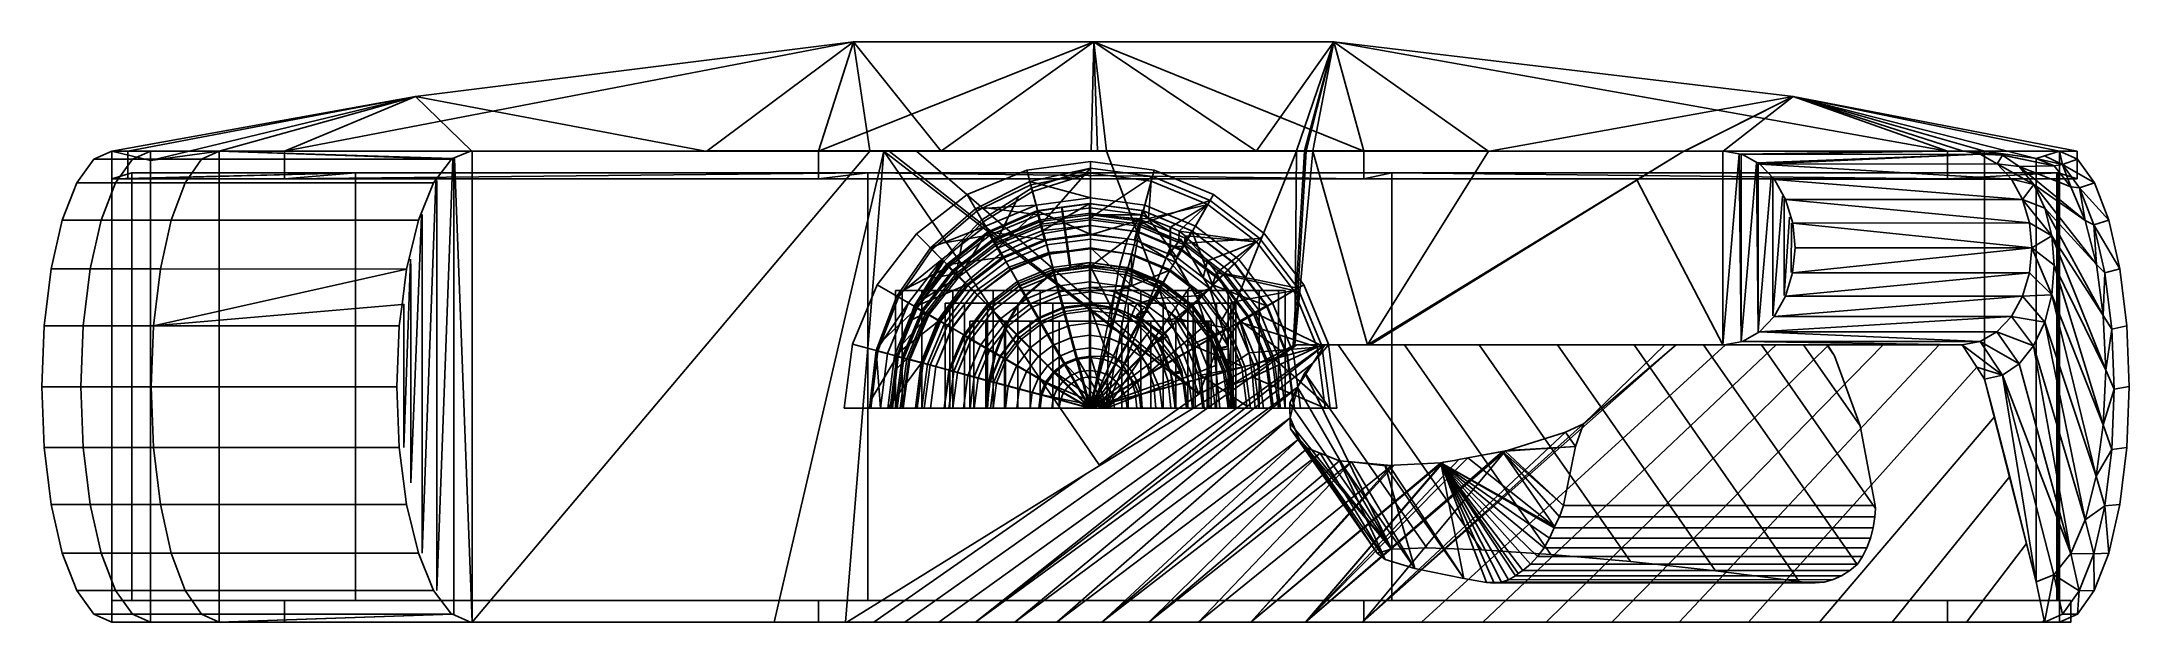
# Model space of a CAD drawing. Header units: metres. Extents: x -1.92 to 1.9, y -0.39 to 0.67.
import ezdxf

# ---------------------------------------------------------------- set-up
doc = ezdxf.new("R2010")
doc.units = ezdxf.units.M

msp = doc.modelspace()

# ---------------------------------------------------------------- linework, layer by layer
at = {"layer": 'finger distal'}
msp.add_line((-0.2057, 0.2072, 0.2057), (-0.2065, 0.2065, 0.2046), dxfattribs=at)
for points, invisible_edges in [([(0, 0.159), (-0.2065, 0.2065, 0.2065), (0, 0.2909)], 3), ([(0, 0.2909), (-0.2065, 0.2065, 0.2065), (-0.2057, 0.2072, 0.2057)], 13), ([(0, 0.2909), (-0.2057, 0.2072, 0.2057), (-0.1459, 0.2526, 0.1459)], 13), ([(-0.0757, 0.2827, 0.3084), (-0.1459, 0.2526, 0.1459), (-0.1463, 0.2535, 0.3084)], 1), ([(-0.11, 0.1906, 1.0019), (-0.0757, 0.2827, 0.3084), (-0.1463, 0.2535, 0.3084)], 1), ([(0, 0.2909), (-0.1459, 0.2526, 0.1459), (-0.0754, 0.2814, 0.0754)], 1), ([(-0.1459, 0.2526, 0.1459), (-0.0757, 0.2827, 0.3084), (-0.0754, 0.2814, 0.0754)], 1), ([(-0.0757, 0.2827, 0.3084), (-0.11, 0.1906, 1.0019), (-0.057, 0.2126, 1.0019)], 1), ([(0, 0.2927, 0.3084), (-0.0754, 0.2814, 0.0754), (-0.0757, 0.2827, 0.3084)], 1), ([(-0.057, 0.2126, 1.0019), (0, 0.2927, 0.3084), (-0.0757, 0.2827, 0.3084)], 1), ([(-0.0754, 0.2814, 0.0754), (0, 0.2927, 0.3084), (0, 0.2909)], 1), ([(0, 0.2927, 0.3084), (-0.057, 0.2126, 1.0019), (0, 0.2201, 1.0019)], 1), ([(0, 0.2927, 0.3084), (0.0753, 0.2801, 0.0106), (0.0728, 0.2814, 0.0102)], 1), ([(0.0753, 0.2801, 0.0106), (0, 0.2927, 0.3084), (0.0759, 0.2233, 0.7308)], 1), ([(0.0728, 0.2814, 0.0102), (0, 0.159), (0, 0.2909)], 1), ([(0, 0.159), (0.0728, 0.2814, 0.0102), (0.2166, 0.159, 0.0304)], 3), ([(0.2166, 0.159, 0.0304), (0.0728, 0.2814, 0.0102), (0.0753, 0.2801, 0.0106)], 13), ([(0.2166, 0.159, 0.0304), (0.0753, 0.2801, 0.0106), (0.1435, 0.2511, 0.0202)], 13), ([(-0.1463, 0.2535, 0.3084), (-0.2065, 0.2065, 0.2065), (-0.207, 0.207, 0.3084)], 1), ([(-0.1556, 0.1556, 1.0019), (-0.1463, 0.2535, 0.3084), (-0.207, 0.207, 0.3084)], 1), ([(-0.1463, 0.2535, 0.3084), (-0.2057, 0.2072, 0.2057), (-0.2065, 0.2065, 0.2065)], 13), ([(-0.2057, 0.2072, 0.2057), (-0.1463, 0.2535, 0.3084), (-0.1459, 0.2526, 0.1459)], 1), ([(-0.1463, 0.2535, 0.3084), (-0.1556, 0.1556, 1.0019), (-0.11, 0.1906, 1.0019)], 1), ([(0.0759, 0.2233, 0.7308), (0.1447, 0.2505, 0.0203), (0.1435, 0.2511, 0.0202)], 1), ([(0.1447, 0.2505, 0.0203), (0.0759, 0.2233, 0.7308), (0.1188, 0.2002, 0.7308)], 1), ([(0.2166, 0.159, 0.0304), (0.1435, 0.2511, 0.0202), (0.1447, 0.2505, 0.0203)], 13), ([(0.2166, 0.159, 0.0304), (0.1447, 0.2505, 0.0203), (0.2023, 0.2055, 0.0284)], 13), ([(-0.2065, 0.2065, 0.2065), (-0.2535, 0.1463, 0.3084), (-0.207, 0.207, 0.3084)], 1), ([(-0.2535, 0.1463, 0.3084), (-0.1556, 0.1556, 1.0019), (-0.207, 0.207, 0.3084)], 1), ([(-0.2535, 0.1463, 0.3084), (-0.2065, 0.2065, 0.2065), (-0.2532, 0.1462, 0.2532)], 1), ([(-0.1551, 0.159, 0.1551), (-0.2532, 0.1462, 0.2532), (-0.2065, 0.2065, 0.2065)], 13), ([(-0.1551, 0.159, 0.1551), (-0.2065, 0.2065, 0.2065), (0, 0.159)], 3), ([(-0.11, 0.1906, 1.0019), (-0.055, 0.2053, 1.0588), (-0.057, 0.2126, 1.0019)], 1), ([(-0.055, 0.2053, 1.0588), (-0.11, 0.1906, 1.0019), (-0.1063, 0.1841, 1.0588)], 1), ([(-0.0953, 0.1651, 1.1119), (-0.055, 0.2053, 1.0588), (-0.1063, 0.1841, 1.0588)], 1), ([(-0.055, 0.2053, 1.0588), (-0.0953, 0.1651, 1.1119), (-0.0493, 0.1841, 1.1119)], 1), ([(-0.055, 0.2053, 1.0588), (0, 0.2201, 1.0019), (-0.057, 0.2126, 1.0019)], 1), ([(0, 0.2201, 1.0019), (-0.055, 0.2053, 1.0588), (0, 0.2126, 1.0588)], 1), ([(-0.055, 0.2053, 1.0588), (0, 0.1906, 1.1119), (0, 0.2126, 1.0588)], 1), ([(0, 0.1906, 1.1119), (-0.055, 0.2053, 1.0588), (-0.0493, 0.1841, 1.1119)], 1), ([(0, 0.2201, 1.0019), (0.0445, 0.2128, 0.9967), (0.0759, 0.2233, 0.7308)], 1), ([(0, 0.2126, 1.0588), (0.0411, 0.213, 1.0019), (0, 0.2201, 1.0019)], 1), ([(0.0445, 0.2128, 0.9967), (0, 0.2201, 1.0019), (0.0411, 0.213, 1.0019)], 1), ([(0.0424, 0.2053, 1.0588), (0.0411, 0.213, 1.0019), (0, 0.2126, 1.0588)], 3), ([(0, 0.1906, 1.1119), (0.0424, 0.2053, 1.0588), (0, 0.2126, 1.0588)], 1), ([(0.0424, 0.2053, 1.0588), (0, 0.1906, 1.1119), (0.038, 0.1841, 1.1119)], 1), ([(0.038, 0.1841, 1.1119), (0.0818, 0.1841, 1.0588), (0.0424, 0.2053, 1.0588)], 1), ([(0.0411, 0.213, 1.0019), (0.0424, 0.2053, 1.0588), (0.0439, 0.2126, 1.0019)], 1), ([(0.0439, 0.2126, 0.9977), (0.0445, 0.2128, 0.9967), (0.0411, 0.213, 1.0019)], 1), ([(0.0424, 0.2053, 1.0588), (0.0847, 0.1906, 1.0019), (0.0439, 0.2126, 1.0019)], 1), ([(0.0847, 0.1906, 1.0019), (0.0424, 0.2053, 1.0588), (0.0818, 0.1841, 1.0588)], 1), ([(0.0439, 0.2126, 0.9977), (0.0952, 0.1936, 0.9182), (0.0445, 0.2128, 0.9967)], 13), ([(0.0847, 0.1906, 0.9345), (0.0952, 0.1936, 0.9182), (0.0439, 0.2126, 0.9977)], 3), ([(0.0439, 0.2126, 0.9977), (0.0847, 0.1906, 1.0019), (0.0847, 0.1906, 0.9345)], 1), ([(0.0847, 0.1906, 1.0019), (0.0439, 0.2126, 0.9977), (0.0439, 0.2126, 1.0019)], 1), ([(0.0445, 0.2128, 0.9967), (0.1188, 0.2002, 0.7308), (0.0759, 0.2233, 0.7308)], 1), ([(0.1188, 0.2002, 0.7308), (0.0445, 0.2128, 0.9967), (0.0952, 0.1936, 0.9182)], 1), ([(0.0993, 0.1845, 0.9119), (0.0952, 0.1936, 0.9182), (0.0847, 0.1906, 0.9345)], 3), ([(0.0952, 0.1936, 0.9182), (0.1557, 0.1635, 0.7308), (0.1188, 0.2002, 0.7308)], 1), ([(0.1557, 0.1635, 0.7308), (0.0952, 0.1936, 0.9182), (0.14, 0.1601, 0.849)], 1), ([(0.0993, 0.1845, 0.9119), (0.14, 0.1601, 0.849), (0.0952, 0.1936, 0.9182)], 13), ([(0.1188, 0.2002, 0.7308), (0.2037, 0.204, 0.0286), (0.2023, 0.2055, 0.0284)], 1), ([(0.2037, 0.204, 0.0286), (0.1188, 0.2002, 0.7308), (0.1557, 0.1635, 0.7308)], 1), ([(0.1557, 0.1635, 0.7308), (0.216, 0.1877, 0.0304), (0.2037, 0.204, 0.0286)], 1), ([(0.2166, 0.159, 0.0304), (0.2023, 0.2055, 0.0284), (0.2037, 0.204, 0.0286)], 13), ([(0.2166, 0.159, 0.0304), (0.2037, 0.204, 0.0286), (0.216, 0.1877, 0.0304)], 13), ([(-0.1551, 0, 0.1551), (-0.2826, 0.0757, 0.2826), (-0.1551, 0.159, 0.1551)], 3), ([(-0.1551, 0.159, 0.1551), (-0.2826, 0.0757, 0.2826), (-0.2532, 0.1462, 0.2532)], 13), ([(-0.1556, 0.1556, 1.0019), (-0.2535, 0.1463, 0.3084), (-0.1906, 0.11, 1.0019)], 1), ([(-0.1906, 0.11, 1.0019), (-0.1503, 0.1503, 1.0588), (-0.1556, 0.1556, 1.0019)], 1), ([(-0.1503, 0.1503, 1.0588), (-0.11, 0.1906, 1.0019), (-0.1556, 0.1556, 1.0019)], 1), ([(-0.11, 0.1906, 1.0019), (-0.1503, 0.1503, 1.0588), (-0.1063, 0.1841, 1.0588)], 1), ([(-0.1348, 0.1348, 1.1119), (-0.1063, 0.1841, 1.0588), (-0.1503, 0.1503, 1.0588)], 1), ([(-0.1063, 0.1841, 1.0588), (-0.1348, 0.1348, 1.1119), (-0.0953, 0.1651, 1.1119)], 1), ([(-0.11, 0.11, 1.1575), (-0.0953, 0.1651, 1.1119), (-0.1348, 0.1348, 1.1119)], 1), ([(-0.0953, 0.1651, 1.1119), (-0.11, 0.11, 1.1575), (-0.0778, 0.1348, 1.1575)], 1), ([(-0.0778, 0.1348, 1.1575), (-0.0493, 0.1841, 1.1119), (-0.0953, 0.1651, 1.1119)], 1), ([(-0.0493, 0.1841, 1.1119), (-0.0778, 0.1348, 1.1575), (-0.0403, 0.1503, 1.1575)], 1), ([(-0.0403, 0.1503, 1.1575), (0, 0.1906, 1.1119), (-0.0493, 0.1841, 1.1119)], 1), ([(0, 0.1906, 1.1119), (-0.0403, 0.1503, 1.1575), (0, 0.1556, 1.1575)], 1), ([(-0.0285, 0.1063, 1.1925), (0, 0.1556, 1.1575), (-0.0403, 0.1503, 1.1575)], 1), ([(0, 0.1556, 1.1575), (-0.0285, 0.1063, 1.1925), (0, 0.11, 1.1925)], 1), ([(0, 0.1556, 1.1575), (0.038, 0.1841, 1.1119), (0, 0.1906, 1.1119)], 1), ([(0.038, 0.1841, 1.1119), (0, 0.1556, 1.1575), (0.031, 0.1503, 1.1575)], 1), ([(0, 0.11, 1.1925), (0.031, 0.1503, 1.1575), (0, 0.1556, 1.1575)], 1), ([(0.0599, 0.1348, 1.1575), (0.038, 0.1841, 1.1119), (0.031, 0.1503, 1.1575)], 1), ([(0.0818, 0.1841, 1.0588), (0.038, 0.1841, 1.1119), (0.0734, 0.1651, 1.1119)], 1), ([(0.038, 0.1841, 1.1119), (0.0599, 0.1348, 1.1575), (0.0734, 0.1651, 1.1119)], 1), ([(0.0599, 0.1348, 1.1575), (0.1038, 0.1348, 1.1119), (0.0734, 0.1651, 1.1119)], 1), ([(0.0734, 0.1651, 1.1119), (0.0904, 0.1756, 1.0588), (0.0818, 0.1841, 1.0588)], 1), ([(0.0904, 0.1756, 1.0588), (0.0734, 0.1651, 1.1119), (0.0849, 0.1701, 1.0799)], 3), ([(0.0849, 0.1701, 1.0799), (0.0734, 0.1651, 1.1119), (0.0849, 0.1695, 1.0812)], 3), ([(0.0849, 0.1695, 1.0812), (0.0734, 0.1651, 1.1119), (0.1019, 0.1473, 1.0912)], 3), ([(0.1019, 0.1473, 1.0912), (0.0734, 0.1651, 1.1119), (0.1077, 0.1398, 1.0946)], 3), ([(0.1077, 0.1398, 1.0946), (0.0734, 0.1651, 1.1119), (0.1038, 0.1348, 1.1119)], 1), ([(0.0818, 0.1841, 1.0588), (0.0951, 0.1803, 1.0019), (0.0847, 0.1906, 1.0019)], 1), ([(0.0951, 0.1803, 1.0019), (0.0818, 0.1841, 1.0588), (0.0904, 0.1756, 1.0588)], 1), ([(0.0847, 0.1906, 0.9345), (0.0993, 0.1845, 1.0019), (0.0993, 0.1845, 0.9119)], 1), ([(0.0993, 0.1845, 1.0019), (0.0847, 0.1906, 0.9345), (0.0847, 0.1906, 1.0019)], 1), ([(0.0993, 0.1845, 1.1319), (0.0904, 0.1756, 1.0588), (0.0849, 0.1701, 1.0799)], 13), ([(0.0993, 0.1845, 1.1319), (0.0849, 0.1701, 1.0799), (0.0849, 0.1701, 1.0912)], 13), ([(0.0993, 0.1845, 1.1319), (0.0849, 0.1701, 1.0912), (0.0849, 0.1701, 1.136)], 13), ([(0.0993, 0.1845, 1.1319), (0.0849, 0.1701, 1.136), (0.091, 0.1761, 1.1428)], 3), ([(0.091, 0.1761, 1.1428), (0.0849, 0.1701, 1.136), (0.0849, 0.1701, 1.1474)], 1), ([(0.0849, 0.1701, 1.1474), (0.0849, 0.1695, 1.1363), (0.0849, 0.1695, 1.148)], 1), ([(0.0849, 0.1695, 1.1363), (0.0849, 0.1701, 1.1474), (0.0849, 0.1701, 1.136)], 1), ([(0.0849, 0.1701, 1.136), (0.0849, 0.1695, 1.0912), (0.0849, 0.1695, 1.1363)], 1), ([(0.0849, 0.1695, 1.0912), (0.0849, 0.1701, 1.136), (0.0849, 0.1701, 1.0912)], 1), ([(0.0849, 0.1695, 1.0912), (0.0849, 0.1701, 1.0799), (0.0849, 0.1695, 1.0812)], 1), ([(0.0849, 0.1701, 1.0799), (0.0849, 0.1695, 1.0912), (0.0849, 0.1701, 1.0912)], 1), ([(0.1136, 0.1321, 1.0912), (0.1194, 0.1246, 1.1824), (0.0849, 0.1695, 1.148)], 13), ([(0.1136, 0.1321, 1.0912), (0.0849, 0.1695, 1.148), (0.1077, 0.1398, 1.0946)], 3), ([(0.1077, 0.1398, 1.0946), (0.0849, 0.1695, 1.148), (0.1019, 0.1473, 1.0912)], 3), ([(0.1019, 0.1473, 1.0912), (0.0849, 0.1695, 1.148), (0.0849, 0.1695, 1.0912)], 3), ([(0.0849, 0.1695, 1.0912), (0.0849, 0.1695, 1.148), (0.0849, 0.1695, 1.1363)], 1), ([(0.0993, 0.1845, 1.1319), (0.0951, 0.1803, 1.0019), (0.0904, 0.1756, 1.0588)], 13), ([(0.0951, 0.1803, 1.0019), (0.0993, 0.1845, 1.1319), (0.0993, 0.1845, 1.0019)], 1), ([(0.1057, 0.1761, 1.1428), (0.1408, 0.1305, 0.8478), (0.0993, 0.1845, 0.9119)], 13), ([(0.1057, 0.1761, 1.1428), (0.0993, 0.1845, 0.9119), (0.0993, 0.1845, 1.0019)], 13), ([(0.1057, 0.1761, 1.1428), (0.0993, 0.1845, 1.0019), (0.0993, 0.1845, 1.1319)], 1), ([(0.1408, 0.1305, 0.8478), (0.14, 0.1601, 0.849), (0.0993, 0.1845, 0.9119)], 3), ([(0.1408, 0.1305, 0.8478), (0.1057, 0.1761, 1.1428), (0.1408, 0.1305, 1.1779)], 1), ([(0.14, 0.1601, 0.849), (0.184, 0.1156, 0.7308), (0.1557, 0.1635, 0.7308)], 1), ([(0.184, 0.1156, 0.7308), (0.14, 0.1601, 0.849), (0.1752, 0.1143, 0.7946)], 1), ([(0.1408, 0.1305, 0.8478), (0.1752, 0.1143, 0.7946), (0.14, 0.1601, 0.849)], 13), ([(0.216, 0.1877, 0.0304), (0.1557, 0.1635, 0.7308), (0.2473, 0.1463, 0.0348)], 1), ([(0.2487, 0.144, 0.0349), (0.1557, 0.1635, 0.7308), (0.184, 0.1156, 0.7308)], 1), ([(0.1557, 0.1635, 0.7308), (0.2487, 0.144, 0.0349), (0.2473, 0.1463, 0.0348)], 1), ([(0.2166, 0.159, 0.0304), (0.216, 0.1877, 0.0304), (0.2473, 0.1463, 0.0348)], 13), ([(0.2166, 0.159, 0.0304), (0.2863, 0, 0.0402), (0.2166, 0, 0.0304)], 1), ([(0.2863, 0, 0.0402), (0.2166, 0.159, 0.0304), (0.2473, 0.1463, 0.0348)], 15), ([(-0.2532, 0.1462, 0.2532), (-0.2827, 0.0757, 0.3084), (-0.2535, 0.1463, 0.3084)], 1), ([(-0.2827, 0.0757, 0.3084), (-0.1906, 0.11, 1.0019), (-0.2535, 0.1463, 0.3084)], 1), ([(-0.2827, 0.0757, 0.3084), (-0.2532, 0.1462, 0.2532), (-0.2826, 0.0757, 0.2826)], 1), ([(-0.1503, 0.1503, 1.0588), (-0.1906, 0.11, 1.0019), (-0.1841, 0.1063, 1.0588)], 1), ([(-0.1841, 0.1063, 1.0588), (-0.1348, 0.1348, 1.1119), (-0.1503, 0.1503, 1.0588)], 1), ([(-0.1348, 0.1348, 1.1119), (-0.1841, 0.1063, 1.0588), (-0.1651, 0.0953, 1.1119)], 1), ([(-0.1651, 0.0953, 1.1119), (-0.11, 0.11, 1.1575), (-0.1348, 0.1348, 1.1119)], 1), ([(-0.0778, 0.0778, 1.1925), (-0.0778, 0.1348, 1.1575), (-0.11, 0.11, 1.1575)], 1), ([(-0.055, 0.0953, 1.1925), (-0.0403, 0.1503, 1.1575), (-0.0778, 0.1348, 1.1575)], 1), ([(-0.0778, 0.1348, 1.1575), (-0.0778, 0.0778, 1.1925), (-0.055, 0.0953, 1.1925)], 1), ([(-0.0403, 0.1503, 1.1575), (-0.055, 0.0953, 1.1925), (-0.0285, 0.1063, 1.1925)], 1), ([(0.031, 0.1503, 1.1575), (0, 0.11, 1.1925), (0.0219, 0.1063, 1.1925)], 1), ([(0.0424, 0.0953, 1.1925), (0.031, 0.1503, 1.1575), (0.0219, 0.1063, 1.1925)], 1), ([(0.031, 0.1503, 1.1575), (0.0424, 0.0953, 1.1925), (0.0599, 0.1348, 1.1575)], 1), ([(0.0599, 0.0778, 1.1925), (0.0599, 0.1348, 1.1575), (0.0424, 0.0953, 1.1925)], 1), ([(0.1038, 0.1348, 1.1119), (0.0599, 0.1348, 1.1575), (0.0847, 0.11, 1.1575)], 1), ([(0.0599, 0.1348, 1.1575), (0.0599, 0.0778, 1.1925), (0.0847, 0.11, 1.1575)], 1), ([(0.0847, 0.11, 1.1575), (0.1271, 0.0953, 1.1119), (0.1038, 0.1348, 1.1119)], 1), ([(0.1038, 0.1348, 1.1119), (0.1136, 0.1321, 1.0912), (0.1077, 0.1398, 1.0946)], 1), ([(0.1317, 0.0987, 1.0954), (0.1038, 0.1348, 1.1119), (0.1271, 0.0953, 1.1119)], 1), ([(0.1038, 0.1348, 1.1119), (0.1317, 0.0987, 1.0954), (0.1278, 0.1081, 1.0912)], 13), ([(0.1038, 0.1348, 1.1119), (0.1278, 0.1081, 1.0912), (0.1228, 0.1201, 1.0859)], 13), ([(0.1038, 0.1348, 1.1119), (0.1228, 0.1201, 1.0859), (0.1136, 0.1321, 1.0912)], 13), ([(0.1228, 0.1201, 1.1843), (0.1136, 0.1321, 1.0912), (0.1228, 0.1201, 1.0912)], 1), ([(0.1136, 0.1321, 1.0912), (0.1228, 0.1201, 1.1843), (0.1194, 0.1246, 1.1824)], 13), ([(0.1378, 0.0838, 1.0912), (0.1458, 0.0645, 1.2073), (0.1228, 0.1201, 1.1843)], 13), ([(0.1378, 0.0838, 1.0912), (0.1228, 0.1201, 1.1843), (0.1317, 0.0987, 1.0954)], 3), ([(0.1317, 0.0987, 1.0954), (0.1228, 0.1201, 1.1843), (0.1278, 0.1081, 1.0912)], 3), ([(0.1278, 0.1081, 1.0912), (0.1228, 0.1201, 1.1843), (0.1228, 0.1201, 1.0912)], 1), ([(0.1408, 0.1305, 0.8478), (0.1669, 0.0675, 1.206), (0.1669, 0.0675, 0.8075)], 1), ([(0.1669, 0.0675, 1.206), (0.1408, 0.1305, 0.8478), (0.1408, 0.1305, 1.1779)], 1), ([(0.1669, 0.0675, 0.8075), (0.1752, 0.1143, 0.7946), (0.1408, 0.1305, 0.8478)], 3), ([(0.1752, 0.1143, 0.7946), (0.2018, 0.0598, 0.7308), (0.184, 0.1156, 0.7308)], 1), ([(0.2768, 0.0745, 0.0389), (0.184, 0.1156, 0.7308), (0.2018, 0.0598, 0.7308)], 1), ([(0.184, 0.1156, 0.7308), (0.2768, 0.0745, 0.0389), (0.2758, 0.0774, 0.0388)], 1), ([(0.2863, 0, 0.0402), (0.2473, 0.1463, 0.0348), (0.2487, 0.144, 0.0349)], 13), ([(0.2863, 0, 0.0402), (0.2487, 0.144, 0.0349), (0.2758, 0.0774, 0.0388)], 13), ([(-0.1906, 0.11, 1.0019), (-0.2827, 0.0757, 0.3084), (-0.2126, 0.057, 1.0019)], 1), ([(-0.2126, 0.057, 1.0019), (-0.1841, 0.1063, 1.0588), (-0.1906, 0.11, 1.0019)], 1), ([(-0.1841, 0.1063, 1.0588), (-0.2126, 0.057, 1.0019), (-0.2053, 0.055, 1.0588)], 1), ([(-0.2053, 0.055, 1.0588), (-0.1651, 0.0953, 1.1119), (-0.1841, 0.1063, 1.0588)], 1), ([(-0.1651, 0.0953, 1.1119), (-0.2053, 0.055, 1.0588), (-0.1841, 0.0493, 1.1119)], 1), ([(-0.1841, 0.0493, 1.1119), (-0.1348, 0.0778, 1.1575), (-0.1651, 0.0953, 1.1119)], 1), ([(-0.1348, 0.0778, 1.1575), (-0.1841, 0.0493, 1.1119), (-0.1503, 0.0403, 1.1575)], 1), ([(-0.11, 0.11, 1.1575), (-0.1651, 0.0953, 1.1119), (-0.1348, 0.0778, 1.1575)], 1), ([(-0.1063, 0.0285, 1.1925), (-0.1348, 0.0778, 1.1575), (-0.1503, 0.0403, 1.1575)], 1), ([(-0.0953, 0.055, 1.1925), (-0.11, 0.11, 1.1575), (-0.1348, 0.0778, 1.1575)], 1), ([(-0.1348, 0.0778, 1.1575), (-0.1063, 0.0285, 1.1925), (-0.0953, 0.055, 1.1925)], 1), ([(-0.11, 0.11, 1.1575), (-0.0953, 0.055, 1.1925), (-0.0778, 0.0778, 1.1925)], 1), ([(-0.0493, 0.0285, 1.2144), (-0.0778, 0.0778, 1.1925), (-0.0953, 0.055, 1.1925)], 1), ([(-0.0403, 0.0403, 1.2144), (-0.055, 0.0953, 1.1925), (-0.0778, 0.0778, 1.1925)], 1), ([(-0.0778, 0.0778, 1.1925), (-0.0493, 0.0285, 1.2144), (-0.0403, 0.0403, 1.2144)], 1), ([(-0.0285, 0.0493, 1.2144), (-0.0285, 0.1063, 1.1925), (-0.055, 0.0953, 1.1925)], 1), ([(-0.055, 0.0953, 1.1925), (-0.0403, 0.0403, 1.2144), (-0.0285, 0.0493, 1.2144)], 1), ([(-0.0147, 0.055, 1.2144), (0, 0.11, 1.1925), (-0.0285, 0.1063, 1.1925)], 1), ([(-0.0285, 0.1063, 1.1925), (-0.0285, 0.0493, 1.2144), (-0.0147, 0.055, 1.2144)], 1), ([(0, 0.11, 1.1925), (-0.0147, 0.055, 1.2144), (0, 0.057, 1.2144)], 1), ([(0.0114, 0.055, 1.2144), (0, 0.11, 1.1925), (0, 0.057, 1.2144)], 1), ([(0, 0.11, 1.1925), (0.0114, 0.055, 1.2144), (0.0219, 0.1063, 1.1925)], 1), ([(0.0219, 0.0493, 1.2144), (0.0219, 0.1063, 1.1925), (0.0114, 0.055, 1.2144)], 1), ([(0.0219, 0.1063, 1.1925), (0.0219, 0.0493, 1.2144), (0.0424, 0.0953, 1.1925)], 1), ([(0.031, 0.0403, 1.2144), (0.0424, 0.0953, 1.1925), (0.0219, 0.0493, 1.2144)], 1), ([(0.0424, 0.0953, 1.1925), (0.031, 0.0403, 1.2144), (0.0599, 0.0778, 1.1925)], 1), ([(0.038, 0.0285, 1.2144), (0.0599, 0.0778, 1.1925), (0.031, 0.0403, 1.2144)], 1), ([(0.0599, 0.0778, 1.1925), (0.038, 0.0285, 1.2144), (0.0734, 0.055, 1.1925)], 1), ([(0.0734, 0.055, 1.1925), (0.0847, 0.11, 1.1575), (0.0599, 0.0778, 1.1925)], 1), ([(0.0847, 0.11, 1.1575), (0.0734, 0.055, 1.1925), (0.1038, 0.0778, 1.1575)], 1), ([(0.0818, 0.0285, 1.1925), (0.1038, 0.0778, 1.1575), (0.0734, 0.055, 1.1925)], 1), ([(0.1038, 0.0778, 1.1575), (0.0818, 0.0285, 1.1925), (0.1157, 0.0403, 1.1575)], 1), ([(0.1271, 0.0953, 1.1119), (0.0847, 0.11, 1.1575), (0.1038, 0.0778, 1.1575)], 1), ([(0.1038, 0.0778, 1.1575), (0.1418, 0.0493, 1.1119), (0.1271, 0.0953, 1.1119)], 1), ([(0.1418, 0.0493, 1.1119), (0.1038, 0.0778, 1.1575), (0.1157, 0.0403, 1.1575)], 1), ([(0.1271, 0.0953, 1.1119), (0.1378, 0.0838, 1.0912), (0.1317, 0.0987, 1.0954)], 1), ([(0.1482, 0.0516, 1.091), (0.1271, 0.0953, 1.1119), (0.1418, 0.0493, 1.1119)], 1), ([(0.1271, 0.0953, 1.1119), (0.1482, 0.0516, 1.091), (0.1468, 0.0622, 1.0852)], 13), ([(0.1271, 0.0953, 1.1119), (0.1468, 0.0622, 1.0852), (0.1378, 0.0838, 1.0912)], 13), ([(0.1468, 0.0622, 1.0912), (0.1458, 0.0645, 1.2073), (0.1378, 0.0838, 1.0912)], 3), ([(0.1669, 0.0675, 0.8075), (0.1977, 0.0595, 0.7599), (0.1752, 0.1143, 0.7946)], 13), ([(0.2018, 0.0598, 0.7308), (0.1752, 0.1143, 0.7946), (0.1977, 0.0595, 0.7599)], 1), ([(0.2863, 0, 0.0402), (0.2758, 0.0774, 0.0388), (0.2768, 0.0745, 0.0389)], 13), ([(-0.2927, 0, 0.3084), (-0.2826, 0.0757, 0.2826), (-0.2926, 0, 0.2926)], 1), ([(-0.2826, 0.0757, 0.2826), (-0.2927, 0, 0.3084), (-0.2827, 0.0757, 0.3084)], 1), ([(-0.2927, 0, 0.3084), (-0.2126, 0.057, 1.0019), (-0.2827, 0.0757, 0.3084)], 1), ([(-0.2126, 0.057, 1.0019), (-0.2927, 0, 0.3084), (-0.2201, 0, 1.0019)], 1), ([(-0.2826, 0.0757, 0.2826), (-0.1551, 0, 0.1551), (-0.2926, 0, 0.2926)], 1), ([(-0.2201, 0, 1.0019), (-0.2053, 0.055, 1.0588), (-0.2126, 0.057, 1.0019)], 1), ([(-0.2053, 0.055, 1.0588), (-0.2201, 0, 1.0019), (-0.2126, 0, 1.0588)], 1), ([(-0.2126, 0, 1.0588), (-0.1841, 0.0493, 1.1119), (-0.2053, 0.055, 1.0588)], 1), ([(-0.1841, 0.0493, 1.1119), (-0.2126, 0, 1.0588), (-0.1906, 0, 1.1119)], 1), ([(-0.1556, 0, 1.1575), (-0.1841, 0.0493, 1.1119), (-0.1906, 0, 1.1119)], 1), ([(-0.1841, 0.0493, 1.1119), (-0.1556, 0, 1.1575), (-0.1503, 0.0403, 1.1575)], 1), ([(-0.11, 0, 1.1925), (-0.1503, 0.0403, 1.1575), (-0.1556, 0, 1.1575)], 1), ([(-0.1503, 0.0403, 1.1575), (-0.11, 0, 1.1925), (-0.1063, 0.0285, 1.1925)], 1), ([(-0.055, 0.0147, 1.2144), (-0.0953, 0.055, 1.1925), (-0.1063, 0.0285, 1.1925)], 1), ([(-0.0953, 0.055, 1.1925), (-0.055, 0.0147, 1.2144), (-0.0493, 0.0285, 1.2144)], 1), ([(0.0424, 0.0147, 1.2144), (0.0734, 0.055, 1.1925), (0.038, 0.0285, 1.2144)], 1), ([(0.0734, 0.055, 1.1925), (0.0424, 0.0147, 1.2144), (0.0818, 0.0285, 1.1925)], 1), ([(0.0847, 0, 1.1925), (0.1157, 0.0403, 1.1575), (0.0818, 0.0285, 1.1925)], 1), ([(0.1157, 0.0403, 1.1575), (0.0847, 0, 1.1925), (0.1198, 0, 1.1575)], 1), ([(0.1198, 0, 1.1575), (0.1418, 0.0493, 1.1119), (0.1157, 0.0403, 1.1575)], 1), ([(0.1418, 0.0493, 1.1119), (0.1198, 0, 1.1575), (0.1468, 0, 1.1119)], 1), ([(0.1468, 0, 1.1119), (0.1482, 0.0516, 1.091), (0.1418, 0.0493, 1.1119)], 1), ([(0.1458, 0.0645, 1.2073), (0.1468, 0.0622, 1.0912), (0.1468, 0.0622, 1.2076)], 1), ([(0.155, 0, 1.2158), (0.1673, 0.0645, 1.2073), (0.1468, 0.0622, 1.2076)], 1), ([(0.155, 0, 1.2158), (0.1468, 0.0622, 1.0912), (0.155, 0, 1.0912)], 1), ([(0.1468, 0.0622, 1.0912), (0.155, 0, 1.2158), (0.1468, 0.0622, 1.2076)], 1), ([(0.1482, 0.0516, 1.091), (0.155, 0, 1.0912), (0.1468, 0.0622, 1.0912)], 13), ([(0.1482, 0.0516, 1.091), (0.1468, 0.0622, 1.0912), (0.1468, 0.0622, 1.0852)], 1), ([(0.1482, 0.0516, 1.091), (0.1468, 0, 1.1119), (0.155, 0, 1.0861)], 1), ([(0.155, 0, 1.0912), (0.1482, 0.0516, 1.091), (0.155, 0, 1.0861)], 1), ([(0.1673, 0.0645, 1.2073), (0.155, 0, 1.2158), (0.1757, 0, 1.2158)], 1), ([(0.1669, 0.0675, 0.8075), (0.1757, 0, 1.2158), (0.1757, 0, 0.7938)], 1), ([(0.1757, 0, 1.2158), (0.1669, 0.0675, 0.8075), (0.1673, 0.0645, 1.2073)], 3), ([(0.1673, 0.0645, 1.2073), (0.1669, 0.0675, 0.8075), (0.1669, 0.0675, 1.206)], 1), ([(0.2054, 0, 0.748), (0.1669, 0.0675, 0.8075), (0.1757, 0, 0.7938)], 1), ([(0.1669, 0.0675, 0.8075), (0.2054, 0, 0.748), (0.1977, 0.0595, 0.7599)], 13), ([(0.2054, 0, 0.748), (0.2018, 0.0598, 0.7308), (0.1977, 0.0595, 0.7599)], 1), ([(0.2018, 0.0598, 0.7308), (0.2054, 0, 0.748), (0.2078, 0, 0.7308)], 1), ([(0.2078, 0, 0.7308), (0.286, 0.0033, 0.0402), (0.2018, 0.0598, 0.7308)], 1), ([(0.2863, 0, 0.0402), (0.2768, 0.0745, 0.0389), (0.286, 0.0033, 0.0402)], 1), ([(-0.057, 0, 1.2144), (-0.1063, 0.0285, 1.1925), (-0.11, 0, 1.1925)], 1), ([(-0.1063, 0.0285, 1.1925), (-0.057, 0, 1.2144), (-0.055, 0.0147, 1.2144)], 1), ([(0.0439, 0, 1.2144), (0.0818, 0.0285, 1.1925), (0.0424, 0.0147, 1.2144)], 1), ([(0.0818, 0.0285, 1.1925), (0.0439, 0, 1.2144), (0.0847, 0, 1.1925)], 1), ([(0.286, 0.0033, 0.0402), (0.2078, 0, 0.7308), (0.2863, 0, 0.0402)], 1)]:
    msp.add_3dface(points, dxfattribs=dict(at, invisible_edges=invisible_edges))
for points in [[(0, 0.2927, 0.3084), (0.0728, 0.2814, 0.0102), (0, 0.2909)], [(0, 0.2201, 1.0019), (0.0759, 0.2233, 0.7308), (0, 0.2927, 0.3084)], [(0.0759, 0.2233, 0.7308), (0.1435, 0.2511, 0.0202), (0.0753, 0.2801, 0.0106)], [(0.1188, 0.2002, 0.7308), (0.2023, 0.2055, 0.0284), (0.1447, 0.2505, 0.0203)], [(0.0411, 0.213, 1.0019), (0.0439, 0.2126, 1.0019), (0.0439, 0.2126, 0.9977)], [(0.0993, 0.1845, 1.0019), (0.0847, 0.1906, 1.0019), (0.0951, 0.1803, 1.0019)], [(0.1057, 0.1761, 1.1428), (0.0849, 0.1701, 1.1474), (0.0849, 0.1695, 1.148)], [(0.1408, 0.1305, 1.1779), (0.1057, 0.1761, 1.1428), (0.0849, 0.1695, 1.148)], [(0.1057, 0.1761, 1.1428), (0.091, 0.1761, 1.1428), (0.0849, 0.1701, 1.1474)], [(0.1408, 0.1305, 1.1779), (0.0849, 0.1695, 1.148), (0.1194, 0.1246, 1.1824)], [(0.0849, 0.1695, 1.0912), (0.0849, 0.1695, 1.0812), (0.1019, 0.1473, 1.0912)], [(0.1057, 0.1761, 1.1428), (0.0993, 0.1845, 1.1319), (0.091, 0.1761, 1.1428)], [(0.1019, 0.1473, 1.0912), (0.1136, 0.1321, 1.0912), (0.1077, 0.1398, 1.0946)], [(0.1136, 0.1321, 1.0912), (0.1228, 0.1201, 1.0859), (0.1228, 0.1201, 1.0912)], [(0.1408, 0.1305, 1.1779), (0.1194, 0.1246, 1.1824), (0.1228, 0.1201, 1.1843)], [(0.1669, 0.0675, 1.206), (0.1408, 0.1305, 1.1779), (0.1228, 0.1201, 1.1843)], [(0.1669, 0.0675, 1.206), (0.1228, 0.1201, 1.1843), (0.1458, 0.0645, 1.2073)], [(0.1228, 0.1201, 1.0859), (0.1278, 0.1081, 1.0912), (0.1228, 0.1201, 1.0912)], [(0.2487, 0.144, 0.0349), (0.184, 0.1156, 0.7308), (0.2758, 0.0774, 0.0388)], [(0.1278, 0.1081, 1.0912), (0.1378, 0.0838, 1.0912), (0.1317, 0.0987, 1.0954)], [(0.1378, 0.0838, 1.0912), (0.1468, 0.0622, 1.0852), (0.1468, 0.0622, 1.0912)], [(0, 0, 1.2219), (-0.0403, 0.0403, 1.2144), (-0.0493, 0.0285, 1.2144)], [(0, 0, 1.2219), (-0.0285, 0.0493, 1.2144), (-0.0403, 0.0403, 1.2144)], [(0, 0, 1.2219), (-0.0147, 0.055, 1.2144), (-0.0285, 0.0493, 1.2144)], [(0, 0, 1.2219), (0, 0.057, 1.2144), (-0.0147, 0.055, 1.2144)], [(0.0114, 0.055, 1.2144), (0, 0.057, 1.2144), (0, 0, 1.2219)], [(0.0219, 0.0493, 1.2144), (0.0114, 0.055, 1.2144), (0, 0, 1.2219)], [(0.031, 0.0403, 1.2144), (0.0219, 0.0493, 1.2144), (0, 0, 1.2219)], [(0.038, 0.0285, 1.2144), (0.031, 0.0403, 1.2144), (0, 0, 1.2219)], [(0.1669, 0.0675, 1.206), (0.1458, 0.0645, 1.2073), (0.1468, 0.0622, 1.2076)], [(0.1673, 0.0645, 1.2073), (0.1669, 0.0675, 1.206), (0.1468, 0.0622, 1.2076)], [(0.2768, 0.0745, 0.0389), (0.2018, 0.0598, 0.7308), (0.286, 0.0033, 0.0402)], [(0, 0, 1.2219), (-0.055, 0.0147, 1.2144), (-0.057, 0, 1.2144)], [(0, 0, 1.2219), (-0.0493, 0.0285, 1.2144), (-0.055, 0.0147, 1.2144)], [(0.0424, 0.0147, 1.2144), (0.038, 0.0285, 1.2144), (0, 0, 1.2219)], [(0.0439, 0, 1.2144), (0.0424, 0.0147, 1.2144), (0, 0, 1.2219)]]:
    msp.add_3dface(points, dxfattribs=at)
at = {"layer": 'finger intermediate'}
for points, invisible_edges in [([(0, 0.1916), (-0.2291, 0.2291, 0.2291), (0, 0.3338)], 3), ([(0, 0.3338), (-0.2291, 0.2291, 0.2291), (-0.1634, 0.283, 0.1634)], 13), ([(0, 0.3338), (-0.1634, 0.283, 0.1634), (-0.0854, 0.3189, 0.0854)], 1), ([(-0.1634, 0.283, 0.1634), (-0.0761, 0.2841, 0.9247), (-0.0854, 0.3189, 0.0854)], 1), ([(-0.0854, 0.3189, 0.0854), (0, 0.2909, 1.0008), (0, 0.3338)], 1), ([(0, 0.2909, 1.0008), (-0.0854, 0.3189, 0.0854), (-0.0761, 0.2841, 0.9247)], 1), ([(0, 0.3338), (0.2612, 0.1916, 0.0367), (0, 0.1916)], 1), ([(0.2612, 0.1916, 0.0367), (0, 0.3338), (0.0863, 0.3219, 0.0121)], 13), ([(0, 0.2909, 1.0008), (0.0863, 0.3219, 0.0121), (0, 0.3338)], 1), ([(0.0863, 0.3219, 0.0121), (0, 0.2909, 1.0008), (0.0754, 0.2814, 0.9902)], 1), ([(0.0754, 0.2814, 0.9902), (0.1664, 0.2882, 0.0234), (0.0863, 0.3219, 0.0121)], 1), ([(0.2612, 0.1916, 0.0367), (0.0863, 0.3219, 0.0121), (0.1664, 0.2882, 0.0234)], 13), ([(-0.2291, 0.2291, 0.2291), (-0.1486, 0.2574, 0.8522), (-0.1634, 0.283, 0.1634)], 1), ([(-0.0761, 0.2841, 0.9247), (-0.1634, 0.283, 0.1634), (-0.1486, 0.2574, 0.8522)], 1), ([(-0.1486, 0.2574, 0.8522), (0, 0.159, 1.0008), (-0.0761, 0.2841, 0.9247)], 3), ([(-0.0761, 0.2841, 0.9247), (0, 0.159, 1.0008), (0, 0.2909, 1.0008)], 1), ([(0.2166, 0.159, 0.9704), (0, 0.2909, 1.0008), (0, 0.159, 1.0008)], 1), ([(0, 0.2909, 1.0008), (0.2166, 0.159, 0.9704), (0.0754, 0.2814, 0.9902)], 3), ([(0.1664, 0.2882, 0.0234), (0.0754, 0.2814, 0.9902), (0.1459, 0.2527, 0.9803)], 1), ([(0.0754, 0.2814, 0.9902), (0.2166, 0.159, 0.9704), (0.1459, 0.2527, 0.9803)], 3), ([(0.1459, 0.2527, 0.9803), (0.235, 0.235, 0.033), (0.1664, 0.2882, 0.0234)], 1), ([(0.2612, 0.1916, 0.0367), (0.1664, 0.2882, 0.0234), (0.235, 0.235, 0.033)], 13), ([(-0.2787, 0.1609, 0.2787), (-0.2121, 0.2121, 0.7887), (-0.2291, 0.2291, 0.2291)], 1), ([(-0.1881, 0.1916, 0.1881), (-0.2787, 0.1609, 0.2787), (-0.2291, 0.2291, 0.2291)], 13), ([(-0.1486, 0.2574, 0.8522), (-0.2291, 0.2291, 0.2291), (-0.2121, 0.2121, 0.7887)], 1), ([(-0.1881, 0.1916, 0.1881), (-0.2291, 0.2291, 0.2291), (0, 0.1916)], 3), ([(-0.2121, 0.2121, 0.7887), (-0.1569, 0.159, 0.8439), (-0.1486, 0.2574, 0.8522)], 3), ([(-0.1486, 0.2574, 0.8522), (-0.1569, 0.159, 0.8439), (0, 0.159, 1.0008)], 13), ([(0.235, 0.235, 0.033), (0.1459, 0.2527, 0.9803), (0.2066, 0.2066, 0.9718)], 1), ([(0.1459, 0.2527, 0.9803), (0.2166, 0.159, 0.9704), (0.2066, 0.2066, 0.9718)], 3), ([(0.2066, 0.2066, 0.9718), (0.2491, 0.2165, 0.035), (0.235, 0.235, 0.033)], 1), ([(0.2612, 0.1916, 0.0367), (0.235, 0.235, 0.033), (0.2491, 0.2165, 0.035)], 13), ([(-0.1881, 0, 0.1881), (-0.3096, 0.083, 0.3096), (-0.1881, 0.1916, 0.1881)], 3), ([(-0.1881, 0.1916, 0.1881), (-0.3096, 0.083, 0.3096), (-0.2787, 0.1609, 0.2787)], 13), ([(-0.2121, 0.2121, 0.7887), (-0.2787, 0.1609, 0.2787), (-0.2616, 0.1511, 0.7392)], 1), ([(-0.2616, 0.1511, 0.7392), (-0.1569, 0, 0.8439), (-0.2121, 0.2121, 0.7887)], 3), ([(-0.2121, 0.2121, 0.7887), (-0.1569, 0, 0.8439), (-0.1569, 0.159, 0.8439)], 13), ([(0.2066, 0.2066, 0.9718), (0.2876, 0.166, 0.0404), (0.2491, 0.2165, 0.035)], 13), ([(0.2876, 0.166, 0.0404), (0.2066, 0.2066, 0.9718), (0.2532, 0.1462, 0.9652)], 1), ([(0.2066, 0.2066, 0.9718), (0.2166, 0.159, 0.9704), (0.2532, 0.1462, 0.9652)], 3), ([(0.2612, 0.1916, 0.0367), (0.2491, 0.2165, 0.035), (0.2876, 0.166, 0.0404)], 13), ([(0.2612, 0.1916, 0.0367), (0.2876, 0.166, 0.0404), (0.2612, 0, 0.0367)], 3), ([(-0.3096, 0.083, 0.3096), (-0.2616, 0.1511, 0.7392), (-0.2787, 0.1609, 0.2787)], 1), ([(0, 0.159, 1.0008), (-0.2133, 0.159, 0.9418), (-0.2208, 0.159, 0.999)], 13), ([(0, 0.159, 1.0008), (-0.2208, 0.159, 0.999), (-0.2133, 0.159, 1.0561)], 13), ([(-0.2208, 0.159, 0.999), (-0.2133, 0, 0.9418), (-0.2208, 0, 0.999)], 1), ([(-0.2133, 0, 0.9418), (-0.2208, 0.159, 0.999), (-0.2133, 0.159, 0.9418)], 1), ([(-0.2206, 0, 1.0008), (-0.2208, 0.159, 0.999), (-0.2208, 0, 0.999)], 1), ([(-0.2208, 0.159, 0.999), (-0.2206, 0, 1.0008), (-0.2133, 0.159, 1.0561)], 3), ([(-0.2133, 0.159, 1.0561), (-0.2206, 0, 1.0008), (-0.2133, 0, 1.0561)], 1), ([(0, 0.159, 1.0008), (-0.1912, 0.159, 0.8886), (-0.2133, 0.159, 0.9418)], 13), ([(0, 0.159, 1.0008), (-0.2133, 0.159, 1.0561), (0.2206, 0.159, 1.0008)], 15), ([(0.2206, 0.159, 1.0008), (-0.2133, 0.159, 1.0561), (0.2133, 0.159, 1.0561)], 3), ([(0.2133, 0.159, 1.0561), (-0.2133, 0.159, 1.0561), (-0.1912, 0.159, 1.1094)], 13), ([(-0.2133, 0.159, 0.9418), (-0.1912, 0, 0.8886), (-0.2133, 0, 0.9418)], 1), ([(-0.1912, 0, 0.8886), (-0.2133, 0.159, 0.9418), (-0.1912, 0.159, 0.8886)], 1), ([(-0.1912, 0.159, 1.1094), (-0.2133, 0, 1.0561), (-0.1912, 0, 1.1094)], 1), ([(-0.2133, 0, 1.0561), (-0.1912, 0.159, 1.1094), (-0.2133, 0.159, 1.0561)], 1), ([(-0.1912, 0.159, 0.8886), (0, 0.159, 1.0008), (-0.1569, 0.159, 0.8439)], 1), ([(0.2133, 0.159, 1.0561), (-0.1912, 0.159, 1.1094), (0.1912, 0.159, 1.1094)], 3), ([(0.1912, 0.159, 1.1094), (-0.1912, 0.159, 1.1094), (-0.1561, 0.159, 1.1551)], 13), ([(-0.1912, 0.159, 0.8886), (-0.1569, 0, 0.8439), (-0.1912, 0, 0.8886)], 1), ([(-0.1569, 0, 0.8439), (-0.1912, 0.159, 0.8886), (-0.1569, 0.159, 0.8439)], 1), ([(-0.1561, 0.159, 1.1551), (-0.1912, 0, 1.1094), (-0.1561, 0, 1.1551)], 1), ([(-0.1912, 0, 1.1094), (-0.1561, 0.159, 1.1551), (-0.1912, 0.159, 1.1094)], 1), ([(0.1912, 0.159, 1.1094), (-0.1561, 0.159, 1.1551), (0.1561, 0.159, 1.1551)], 3), ([(0.1561, 0.159, 1.1551), (-0.1561, 0.159, 1.1551), (-0.1551, 0.159, 1.1559)], 13), ([(-0.1104, 0, 1.1902), (-0.1561, 0.159, 1.1551), (-0.1561, 0, 1.1551)], 1), ([(-0.1561, 0.159, 1.1551), (-0.1104, 0, 1.1902), (-0.1551, 0.159, 1.1559)], 3), ([(0.1561, 0.159, 1.1551), (-0.1551, 0.159, 1.1559), (0.1104, 0.159, 1.1902)], 3), ([(0.1104, 0.159, 1.1902), (-0.1551, 0.159, 1.1559), (-0.1104, 0.159, 1.1902)], 13), ([(-0.1551, 0.159, 1.1559), (-0.1104, 0, 1.1902), (-0.1104, 0.159, 1.1902)], 1), ([(0.1104, 0.159, 1.1902), (-0.1104, 0.159, 1.1902), (-0.0572, 0.159, 1.2123)], 13), ([(-0.1104, 0, 1.1902), (-0.0572, 0.159, 1.2123), (-0.1104, 0.159, 1.1902)], 1), ([(-0.0572, 0.159, 1.2123), (-0.1104, 0, 1.1902), (-0.0572, 0, 1.2123)], 1), ([(0.1104, 0.159, 1.1902), (-0.0572, 0.159, 1.2123), (0.0572, 0.159, 1.2123)], 3), ([(0.0572, 0.159, 1.2123), (-0.0572, 0.159, 1.2123), (0, 0.159, 1.2198)], 1), ([(0, 0, 1.2198), (-0.0572, 0.159, 1.2123), (-0.0572, 0, 1.2123)], 1), ([(-0.0572, 0.159, 1.2123), (0, 0, 1.2198), (0, 0.159, 1.2198)], 1), ([(0.2206, 0.159, 1.0008), (0.2166, 0.159, 0.9704), (0, 0.159, 1.0008)], 12), ([(0, 0, 1.2198), (0.0572, 0.159, 1.2123), (0, 0.159, 1.2198)], 1), ([(0.0572, 0.159, 1.2123), (0, 0, 1.2198), (0.0572, 0, 1.2123)], 1), ([(0.1104, 0, 1.1902), (0.0572, 0.159, 1.2123), (0.0572, 0, 1.2123)], 1), ([(0.0572, 0.159, 1.2123), (0.1104, 0, 1.1902), (0.1104, 0.159, 1.1902)], 1), ([(0.1561, 0, 1.1551), (0.1104, 0.159, 1.1902), (0.1104, 0, 1.1902)], 1), ([(0.1104, 0.159, 1.1902), (0.1561, 0, 1.1551), (0.1561, 0.159, 1.1551)], 1), ([(0.1912, 0.159, 1.1094), (0.1561, 0, 1.1551), (0.1912, 0, 1.1094)], 1), ([(0.1561, 0, 1.1551), (0.1912, 0.159, 1.1094), (0.1561, 0.159, 1.1551)], 1), ([(0.2133, 0.159, 1.0561), (0.1912, 0, 1.1094), (0.2133, 0, 1.0561)], 1), ([(0.1912, 0, 1.1094), (0.2133, 0.159, 1.0561), (0.1912, 0.159, 1.1094)], 1), ([(0.2206, 0.159, 1.0008), (0.2133, 0, 1.0561), (0.2206, 0, 1.0008)], 1), ([(0.2133, 0, 1.0561), (0.2206, 0.159, 1.0008), (0.2133, 0.159, 1.0561)], 1), ([(0.2166, 0, 0.9704), (0.2206, 0.159, 1.0008), (0.2206, 0, 1.0008)], 1), ([(0.2206, 0.159, 1.0008), (0.2166, 0, 0.9704), (0.2166, 0.159, 0.9704)], 1), ([(0.2927, 0, 0.9597), (0.2166, 0.159, 0.9704), (0.2166, 0, 0.9704)], 1), ([(0.2166, 0.159, 0.9704), (0.2927, 0, 0.9597), (0.2532, 0.1462, 0.9652)], 15), ([(0.2532, 0.1462, 0.9652), (0.3206, 0.0859, 0.0451), (0.2876, 0.166, 0.0404)], 1), ([(0.2612, 0, 0.0367), (0.2876, 0.166, 0.0404), (0.3318, 0, 0.0466)], 3), ([(0.3318, 0, 0.0466), (0.2876, 0.166, 0.0404), (0.3206, 0.0859, 0.0451)], 1), ([(-0.2616, 0.1511, 0.7392), (-0.3096, 0.083, 0.3096), (-0.2931, 0.0785, 0.7077)], 1), ([(-0.2931, 0.0785, 0.7077), (-0.1569, 0, 0.8439), (-0.2616, 0.1511, 0.7392)], 3), ([(0.3206, 0.0859, 0.0451), (0.2532, 0.1462, 0.9652), (0.2826, 0.0757, 0.9611)], 1), ([(0.2532, 0.1462, 0.9652), (0.2927, 0, 0.9597), (0.2826, 0.0757, 0.9611)], 1), ([(-0.3201, 0, 0.3201), (-0.2931, 0.0785, 0.7077), (-0.3096, 0.083, 0.3096)], 1), ([(-0.3096, 0.083, 0.3096), (-0.1881, 0, 0.1881), (-0.3201, 0, 0.3201)], 1), ([(-0.2931, 0.0785, 0.7077), (-0.3201, 0, 0.3201), (-0.3039, 0, 0.6969)], 1), ([(-0.1569, 0, 0.8439), (-0.2931, 0.0785, 0.7077), (-0.3039, 0, 0.6969)], 1), ([(0.2826, 0.0757, 0.9611), (0.3318, 0, 0.0466), (0.3206, 0.0859, 0.0451)], 1), ([(0.3318, 0, 0.0466), (0.2826, 0.0757, 0.9611), (0.2927, 0, 0.9597)], 1)]:
    msp.add_3dface(points, dxfattribs=dict(at, invisible_edges=invisible_edges))
at = {"layer": 'finger metacarpal'}
for points, invisible_edges in [([(-0.1875, 0.3219, 0.9666), (-0.1747, 0.0999, 0.9795), (-0.0982, 0.3602, 1.0559)], 3), ([(-0.0982, 0.3602, 1.0559), (-0.1747, 0.0999, 0.9795), (-0.1644, 0.126, 0.9897)], 13), ([(-0.0982, 0.3602, 1.0559), (-0.1644, 0.126, 0.9897), (-0.1541, 0.1524, 1.0001)], 13), ([(-0.0982, 0.3602, 1.0559), (-0.1541, 0.1524, 1.0001), (-0.1347, 0.1859, 1.0194)], 13), ([(-0.0982, 0.3602, 1.0559), (-0.1347, 0.1859, 1.0194), (-0.1199, 0.2048, 1.0342)], 13), ([(-0.0982, 0.3602, 1.0559), (-0.1199, 0.2048, 1.0342), (-0.0705, 0.2473, 1.0836)], 13), ([(-0.0982, 0.3602, 1.0559), (-0.0705, 0.2473, 1.0836), (-0.0532, 0.3668, 1.1009)], 3), ([(-0.0532, 0.3668, 1.1009), (-0.0705, 0.2473, 1.0836), (-0.0683, 0.2485, 1.0859)], 13), ([(-0.0532, 0.3668, 1.1009), (-0.0683, 0.2485, 1.0859), (-0.0377, 0.2566, 1.1164)], 1), ([(-0.0377, 0.2566, 1.1164), (-0.0017, 0.3736, 1.1), (-0.0532, 0.3668, 1.1009)], 1), ([(-0.0017, 0.3736, 1.1), (-0.0377, 0.2566, 1.1164), (-0.0017, 0.2612, 1.1157)], 13), ([(-0.0017, 0.3736, 1.1), (-0.0017, 0.2612, 1.1157), (0.095, 0.3609, 1.1017)], 3), ([(-0.0017, 0.3736, 1.1), (0.0807, 0.3074, -0.03), (-0.0017, 0.3182, -0.03)], 1), ([(0.0807, 0.3074, -0.03), (-0.0017, 0.3736, 1.1), (0.095, 0.3609, 1.1017)], 1), ([(0.095, 0.3609, 1.1017), (-0.0017, 0.2612, 1.1157), (0.066, 0.2525, 1.117)], 13), ([(0.095, 0.3609, 1.1017), (0.066, 0.2525, 1.117), (0.1293, 0.2268, 1.1206)], 13), ([(0.095, 0.3609, 1.1017), (0.1293, 0.2268, 1.1206), (0.1852, 0.3236, 1.107)], 3), ([(-0.2637, 0.262, 0.8904), (-0.1898, 0, 0.9643), (-0.1875, 0.3219, 0.9666)], 3), ([(-0.1875, 0.3219, 0.9666), (-0.1898, 0, 0.9643), (-0.1861, 0.0494, 0.968)], 13), ([(-0.1875, 0.3219, 0.9666), (-0.1861, 0.0494, 0.968), (-0.1747, 0.0999, 0.9795)], 13), ([(-0.0017, 0, -0.03), (-0.1608, 0.2756, -0.03), (-0.0841, 0.3074, -0.03)], 13), ([(-0.0017, 0, -0.03), (-0.0841, 0.3074, -0.03), (-0.0017, 0.3182, -0.03)], 13), ([(-0.0017, 0, -0.03), (-0.0017, 0.3182, -0.03), (-0.0016, 0, -0.03)], 3), ([(-0.0016, 0, -0.03), (-0.0017, 0.3182, -0.03), (0.0807, 0.3074, -0.03)], 13), ([(-0.0016, 0, -0.03), (0.0807, 0.3074, -0.03), (0, 0, -0.03)], 3), ([(0, 0, -0.03), (0.0807, 0.3074, -0.03), (0.3165, 0, -0.03)], 3), ([(0.3165, 0, -0.03), (0.0807, 0.3074, -0.03), (0.1574, 0.2756, -0.03)], 13), ([(0.1852, 0.3236, 1.107), (0.1293, 0.2268, 1.1206), (0.184, 0.1857, 1.1264)], 13), ([(0.1852, 0.3236, 1.107), (0.184, 0.1857, 1.1264), (0.2626, 0.2643, 1.1153)], 1), ([(-0.0017, 0, -0.03), (-0.2267, 0.225, -0.03), (-0.1608, 0.2756, -0.03)], 13), ([(0.3165, 0, -0.03), (0.1574, 0.2756, -0.03), (0.2233, 0.225, -0.03)], 13), ([(-0.2919, 0.2246, 0.8622), (-0.1898, 0, 0.9643), (-0.2637, 0.262, 0.8904)], 3), ([(-0.2267, 0.225, -0.03), (-0.2919, 0.2246, 0.8622), (-0.2637, 0.262, 0.8904)], 1), ([(-0.1347, 0.2304, 1.1525), (-0.1874, 0.1857, 1.1264), (-0.1898, 0.1881, 1.1525)], 1), ([(-0.1834, 0.1817, 1.2213), (-0.1347, 0.2304, 1.1525), (-0.1898, 0.1881, 1.1525)], 1), ([(-0.1874, 0.1857, 1.1264), (-0.1347, 0.2304, 1.1525), (-0.1326, 0.2268, 1.1206)], 1), ([(-0.1347, 0.2304, 1.1525), (-0.1834, 0.1817, 1.2213), (-0.1302, 0.2226, 1.2213)], 1), ([(-0.0705, 0.257, 1.1525), (-0.1326, 0.2268, 1.1206), (-0.1347, 0.2304, 1.1525)], 1), ([(-0.1302, 0.2226, 1.2213), (-0.0705, 0.257, 1.1525), (-0.1347, 0.2304, 1.1525)], 1), ([(-0.1326, 0.2268, 1.1206), (-0.0705, 0.257, 1.1525), (-0.0693, 0.2525, 1.117)], 1), ([(-0.0693, 0.2523, 1.1157), (-0.1326, 0.2268, 1.1206), (-0.0693, 0.2525, 1.117)], 1), ([(-0.0693, 0.2523, 1.1157), (-0.1323, 0.2262, 1.1157), (-0.1326, 0.2268, 1.1206)], 13), ([(-0.0683, 0.2485, 1.0859), (-0.1323, 0.2262, 1.1157), (-0.0693, 0.2523, 1.1157)], 3), ([(-0.0705, 0.2473, 1.0836), (-0.1323, 0.2262, 1.1157), (-0.0683, 0.2485, 1.0859)], 3), ([(-0.1323, 0.2262, 1.1157), (-0.0705, 0.2473, 1.0836), (-0.1302, 0.2226, 1.0836)], 1), ([(-0.0705, 0.257, 1.1525), (-0.1302, 0.2226, 1.2213), (-0.0682, 0.2482, 1.2213)], 1), ([(-0.1169, 0.1995, 1.2855), (-0.0682, 0.2482, 1.2213), (-0.1302, 0.2226, 1.2213)], 1), ([(-0.0682, 0.2482, 1.2213), (-0.1169, 0.1995, 1.2855), (-0.0613, 0.2226, 1.2855)], 1), ([(-0.0682, 0.2482, 1.2213), (-0.0017, 0.266, 1.1525), (-0.0705, 0.257, 1.1525)], 1), ([(-0.0017, 0.266, 1.1525), (-0.0693, 0.2525, 1.117), (-0.0705, 0.257, 1.1525)], 1), ([(-0.0693, 0.2525, 1.117), (-0.0017, 0.266, 1.1525), (-0.0377, 0.2566, 1.1164)], 1), ([(-0.0693, 0.2523, 1.1157), (-0.0377, 0.2566, 1.1164), (-0.0683, 0.2485, 1.0859)], 1), ([(-0.0377, 0.2566, 1.1164), (-0.0693, 0.2523, 1.1157), (-0.0693, 0.2525, 1.117)], 1), ([(-0.0017, 0.266, 1.1525), (-0.0682, 0.2482, 1.2213), (-0.0017, 0.257, 1.2213)], 1), ([(-0.0613, 0.2226, 1.2855), (-0.0017, 0.257, 1.2213), (-0.0682, 0.2482, 1.2213)], 1), ([(-0.0017, 0.257, 1.2213), (-0.0613, 0.2226, 1.2855), (-0.0017, 0.2304, 1.2855)], 1), ([(-0.0504, 0.1817, 1.3406), (-0.0017, 0.2304, 1.2855), (-0.0613, 0.2226, 1.2855)], 1), ([(-0.0017, 0.2304, 1.2855), (-0.0504, 0.1817, 1.3406), (-0.0017, 0.1881, 1.3406)], 1), ([(-0.0017, 0.257, 1.2213), (0.0672, 0.257, 1.1525), (-0.0017, 0.266, 1.1525)], 1), ([(-0.0017, 0.266, 1.1525), (0.066, 0.2525, 1.117), (-0.0017, 0.2612, 1.1157)], 1), ([(0.066, 0.2525, 1.117), (-0.0017, 0.266, 1.1525), (0.0669, 0.2558, 1.1428)], 1), ([(0.0672, 0.257, 1.1525), (-0.0017, 0.257, 1.2213), (0.0648, 0.2482, 1.2213)], 1), ([(-0.0017, 0.2304, 1.2855), (0.0648, 0.2482, 1.2213), (-0.0017, 0.257, 1.2213)], 1), ([(0.0648, 0.2482, 1.2213), (-0.0017, 0.2304, 1.2855), (0.058, 0.2226, 1.2855)], 1), ([(0.047, 0.1817, 1.3406), (-0.0017, 0.2304, 1.2855), (-0.0017, 0.1881, 1.3406)], 1), ([(-0.0017, 0.2304, 1.2855), (0.047, 0.1817, 1.3406), (0.058, 0.2226, 1.2855)], 1), ([(0.058, 0.2226, 1.2855), (0.1268, 0.2226, 1.2213), (0.0648, 0.2482, 1.2213)], 1), ([(0.0648, 0.2482, 1.2213), (0.1313, 0.2304, 1.1525), (0.0672, 0.257, 1.1525)], 1), ([(0.1313, 0.2304, 1.1525), (0.0648, 0.2482, 1.2213), (0.1268, 0.2226, 1.2213)], 1), ([(0.0669, 0.2558, 1.1428), (0.1293, 0.2268, 1.1206), (0.066, 0.2525, 1.117)], 1), ([(0.1313, 0.2304, 1.1525), (0.0669, 0.2558, 1.1428), (0.0672, 0.257, 1.1525)], 1), ([(0.0669, 0.2558, 1.1428), (0.1313, 0.2304, 1.1525), (0.1301, 0.2283, 1.1339)], 1), ([(0.1293, 0.2268, 1.1206), (0.0669, 0.2558, 1.1428), (0.1301, 0.2283, 1.1339)], 1), ([(0.1268, 0.2226, 1.2213), (0.1864, 0.1881, 1.1525), (0.1313, 0.2304, 1.1525)], 1), ([(0.1864, 0.1881, 1.1525), (0.1301, 0.2283, 1.1339), (0.1313, 0.2304, 1.1525)], 1), ([(0.2251, 0.1309, 1.1206), (0.2626, 0.2643, 1.1153), (0.184, 0.1857, 1.1264)], 1), ([(0.2626, 0.2643, 1.1153), (0.2251, 0.1309, 1.1206), (0.2508, 0.0676, 1.117)], 13), ([(0.2626, 0.2643, 1.1153), (0.2508, 0.0676, 1.117), (0.2595, 0, 1.1157)], 13), ([(0.2626, 0.2643, 1.1153), (0.2595, 0, 1.1157), (0.3719, 0, 1.1)], 13), ([(0.2626, 0.2643, 1.1153), (0.3719, 0, 1.1), (0.3219, 0.1868, 1.107)], 3), ([(-0.2919, 0.2246, 0.8622), (-0.2267, 0.225, -0.03), (-0.3219, 0.1849, 0.8323)], 1), ([(-0.3219, 0.1849, 0.8323), (-0.1898, 0, 0.9643), (-0.2919, 0.2246, 0.8622)], 3), ([(-0.0017, 0, -0.03), (-0.2773, 0.1591, -0.03), (-0.2267, 0.225, -0.03)], 13), ([(-0.1323, 0.2262, 1.1157), (-0.1874, 0.1857, 1.1264), (-0.1326, 0.2268, 1.1206)], 1), ([(-0.1323, 0.2262, 1.1157), (-0.1864, 0.1847, 1.1157), (-0.1874, 0.1857, 1.1264)], 13), ([(-0.1302, 0.2226, 1.0836), (-0.1864, 0.1847, 1.1157), (-0.1323, 0.2262, 1.1157)], 3), ([(-0.1864, 0.1847, 1.1157), (-0.1302, 0.2226, 1.0836), (-0.1834, 0.1817, 1.0836)], 1), ([(-0.1199, 0.2048, 1.0342), (-0.1834, 0.1817, 1.0836), (-0.1302, 0.2226, 1.0836)], 1), ([(-0.1646, 0.1629, 1.2855), (-0.1302, 0.2226, 1.2213), (-0.1834, 0.1817, 1.2213)], 1), ([(-0.1347, 0.1859, 1.0194), (-0.1834, 0.1817, 1.0836), (-0.1199, 0.2048, 1.0342)], 3), ([(-0.1302, 0.2226, 1.2213), (-0.1646, 0.1629, 1.2855), (-0.1169, 0.1995, 1.2855)], 1), ([(-0.1347, 0.133, 1.3406), (-0.1169, 0.1995, 1.2855), (-0.1646, 0.1629, 1.2855)], 1), ([(-0.1169, 0.1995, 1.2855), (-0.1347, 0.133, 1.3406), (-0.0957, 0.1629, 1.3406)], 1), ([(-0.0957, 0.1629, 1.3406), (-0.0613, 0.2226, 1.2855), (-0.1169, 0.1995, 1.2855)], 1), ([(-0.0613, 0.2226, 1.2855), (-0.0957, 0.1629, 1.3406), (-0.0504, 0.1817, 1.3406)], 1), ([(0.0924, 0.1629, 1.3406), (0.058, 0.2226, 1.2855), (0.047, 0.1817, 1.3406)], 1), ([(0.1268, 0.2226, 1.2213), (0.058, 0.2226, 1.2855), (0.1135, 0.1995, 1.2855)], 1), ([(0.058, 0.2226, 1.2855), (0.0924, 0.1629, 1.3406), (0.1135, 0.1995, 1.2855)], 1), ([(0.1313, 0.133, 1.3406), (0.1135, 0.1995, 1.2855), (0.0924, 0.1629, 1.3406)], 1), ([(0.1135, 0.1995, 1.2855), (0.18, 0.1817, 1.2213), (0.1268, 0.2226, 1.2213)], 1), ([(0.18, 0.1817, 1.2213), (0.1135, 0.1995, 1.2855), (0.1612, 0.1629, 1.2855)], 1), ([(0.1135, 0.1995, 1.2855), (0.1313, 0.133, 1.3406), (0.1612, 0.1629, 1.2855)], 1), ([(0.1864, 0.1881, 1.1525), (0.1268, 0.2226, 1.2213), (0.18, 0.1817, 1.2213)], 1), ([(0.1301, 0.2283, 1.1339), (0.1864, 0.1881, 1.1525), (0.184, 0.1857, 1.1264)], 1), ([(0.3165, 0, -0.03), (0.2233, 0.225, -0.03), (0.2739, 0.1591, -0.03)], 13), ([(-0.3583, 0.0956, 0.7958), (-0.1898, 0, 0.9643), (-0.3219, 0.1849, 0.8323)], 3), ([(-0.0017, 0, -0.03), (-0.3091, 0.0824, -0.03), (-0.2773, 0.1591, -0.03)], 13), ([(-0.1874, 0.1857, 1.1264), (-0.2321, 0.133, 1.1525), (-0.1898, 0.1881, 1.1525)], 1), ([(-0.2321, 0.133, 1.1525), (-0.1834, 0.1817, 1.2213), (-0.1898, 0.1881, 1.1525)], 1), ([(-0.2321, 0.133, 1.1525), (-0.1874, 0.1857, 1.1264), (-0.23, 0.1318, 1.1339)], 1), ([(-0.1834, 0.1817, 1.2213), (-0.2321, 0.133, 1.1525), (-0.2242, 0.1285, 1.2213)], 1), ([(-0.1834, 0.1817, 1.0836), (-0.23, 0.1318, 1.1339), (-0.1874, 0.1857, 1.1264)], 13), ([(-0.1834, 0.1817, 1.0836), (-0.2279, 0.1306, 1.1157), (-0.23, 0.1318, 1.1339)], 13), ([(-0.2279, 0.1306, 1.1157), (-0.1834, 0.1817, 1.0836), (-0.2242, 0.1285, 1.0836)], 1), ([(-0.2242, 0.1285, 1.2213), (-0.1646, 0.1629, 1.2855), (-0.1834, 0.1817, 1.2213)], 1), ([(-0.1646, 0.1629, 1.0194), (-0.2242, 0.1285, 1.0836), (-0.1834, 0.1817, 1.0836)], 1), ([(-0.1646, 0.1629, 1.2855), (-0.2242, 0.1285, 1.2213), (-0.2012, 0.1152, 1.2855)], 1), ([(-0.2242, 0.1285, 1.0836), (-0.1646, 0.1629, 1.0194), (-0.2012, 0.1152, 1.0194)], 1), ([(-0.1646, 0.1629, 1.0194), (-0.1747, 0.0999, 0.9795), (-0.2012, 0.1152, 1.0194)], 1), ([(-0.1646, 0.0941, 1.3406), (-0.1646, 0.1629, 1.2855), (-0.2012, 0.1152, 1.2855)], 1), ([(-0.1834, 0.1817, 1.0836), (-0.1874, 0.1857, 1.1264), (-0.1864, 0.1847, 1.1157)], 1), ([(-0.1834, 0.1817, 1.0836), (-0.1347, 0.1859, 1.0194), (-0.1646, 0.1629, 1.0194)], 1), ([(-0.1747, 0.0999, 0.9795), (-0.1646, 0.1629, 1.0194), (-0.1644, 0.126, 0.9897)], 3), ([(-0.1644, 0.126, 0.9897), (-0.1646, 0.1629, 1.0194), (-0.1541, 0.1524, 1.0001)], 1), ([(-0.1646, 0.1629, 1.2855), (-0.1646, 0.0941, 1.3406), (-0.1347, 0.133, 1.3406)], 1), ([(-0.0957, 0.0941, 1.3829), (-0.0957, 0.1629, 1.3406), (-0.1347, 0.133, 1.3406)], 1), ([(-0.0682, 0.1152, 1.3829), (-0.0504, 0.1817, 1.3406), (-0.0957, 0.1629, 1.3406)], 1), ([(-0.0957, 0.1629, 1.3406), (-0.0957, 0.0941, 1.3829), (-0.0682, 0.1152, 1.3829)], 1), ([(-0.0504, 0.1817, 1.3406), (-0.0682, 0.1152, 1.3829), (-0.0361, 0.1285, 1.3829)], 1), ([(-0.0361, 0.1285, 1.3829), (-0.0017, 0.1881, 1.3406), (-0.0504, 0.1817, 1.3406)], 1), ([(-0.0017, 0.1881, 1.3406), (-0.0361, 0.1285, 1.3829), (-0.0017, 0.133, 1.3829)], 1), ([(0.0328, 0.1285, 1.3829), (-0.0017, 0.1881, 1.3406), (-0.0017, 0.133, 1.3829)], 1), ([(-0.0017, 0.1881, 1.3406), (0.0328, 0.1285, 1.3829), (0.047, 0.1817, 1.3406)], 1), ([(0.0648, 0.1152, 1.3829), (0.047, 0.1817, 1.3406), (0.0328, 0.1285, 1.3829)], 1), ([(0.047, 0.1817, 1.3406), (0.0648, 0.1152, 1.3829), (0.0924, 0.1629, 1.3406)], 1), ([(0.0924, 0.0941, 1.3829), (0.0924, 0.1629, 1.3406), (0.0648, 0.1152, 1.3829)], 1), ([(0.0924, 0.1629, 1.3406), (0.0924, 0.0941, 1.3829), (0.1313, 0.133, 1.3406)], 1), ([(0.1612, 0.0941, 1.3406), (0.1612, 0.1629, 1.2855), (0.1313, 0.133, 1.3406)], 1), ([(0.1612, 0.1629, 1.2855), (0.2209, 0.1285, 1.2213), (0.18, 0.1817, 1.2213)], 1), ([(0.1612, 0.1629, 1.2855), (0.1612, 0.0941, 1.3406), (0.1979, 0.1152, 1.2855)], 1), ([(0.2209, 0.1285, 1.2213), (0.1612, 0.1629, 1.2855), (0.1979, 0.1152, 1.2855)], 1), ([(0.18, 0.1817, 1.2213), (0.2287, 0.133, 1.1525), (0.1864, 0.1881, 1.1525)], 1), ([(0.2287, 0.133, 1.1525), (0.18, 0.1817, 1.2213), (0.2209, 0.1285, 1.2213)], 1), ([(0.2287, 0.133, 1.1525), (0.184, 0.1857, 1.1264), (0.1864, 0.1881, 1.1525)], 1), ([(0.184, 0.1857, 1.1264), (0.2287, 0.133, 1.1525), (0.2266, 0.1318, 1.1339)], 1), ([(0.3165, 0, -0.03), (0.2739, 0.1591, -0.03), (0.3057, 0.0824, -0.03)], 1), ([(0.3219, 0.1868, 1.107), (0.3719, 0, 1.1), (0.3592, 0.0967, 1.1017)], 1), ([(-0.23, 0.1318, 1.1339), (-0.2587, 0.0689, 1.1525), (-0.2321, 0.133, 1.1525)], 1), ([(-0.2587, 0.0689, 1.1525), (-0.2242, 0.1285, 1.2213), (-0.2321, 0.133, 1.1525)], 1), ([(-0.2587, 0.0689, 1.1525), (-0.23, 0.1318, 1.1339), (-0.2574, 0.0685, 1.1428)], 1), ([(-0.2242, 0.1285, 1.2213), (-0.2587, 0.0689, 1.1525), (-0.2499, 0.0665, 1.2213)], 1), ([(-0.2242, 0.1285, 1.0836), (-0.2574, 0.0685, 1.1428), (-0.23, 0.1318, 1.1339)], 13), ([(-0.2242, 0.1285, 1.0836), (-0.254, 0.0676, 1.1157), (-0.2574, 0.0685, 1.1428)], 13), ([(-0.254, 0.0676, 1.1157), (-0.2242, 0.1285, 1.0836), (-0.2499, 0.0665, 1.0836)], 1), ([(-0.2499, 0.0665, 1.2213), (-0.2012, 0.1152, 1.2855), (-0.2242, 0.1285, 1.2213)], 1), ([(-0.2012, 0.1152, 1.0194), (-0.2499, 0.0665, 1.0836), (-0.2242, 0.1285, 1.0836)], 1), ([(-0.2012, 0.1152, 1.2855), (-0.2499, 0.0665, 1.2213), (-0.2242, 0.0596, 1.2855)], 1), ([(-0.2499, 0.0665, 1.0836), (-0.2012, 0.1152, 1.0194), (-0.2242, 0.0596, 1.0194)], 1), ([(-0.2242, 0.1285, 1.0836), (-0.23, 0.1318, 1.1339), (-0.2279, 0.1306, 1.1157)], 1), ([(-0.1834, 0.0487, 1.3406), (-0.2012, 0.1152, 1.2855), (-0.2242, 0.0596, 1.2855)], 1), ([(-0.2012, 0.1152, 1.0194), (-0.1861, 0.0494, 0.968), (-0.2242, 0.0596, 1.0194)], 1), ([(-0.2012, 0.1152, 1.2855), (-0.1834, 0.0487, 1.3406), (-0.1646, 0.0941, 1.3406)], 1), ([(-0.1861, 0.0494, 0.968), (-0.2012, 0.1152, 1.0194), (-0.1747, 0.0999, 0.9795)], 1), ([(-0.1169, 0.0665, 1.3829), (-0.1347, 0.133, 1.3406), (-0.1646, 0.0941, 1.3406)], 1), ([(-0.1347, 0.133, 1.3406), (-0.1169, 0.0665, 1.3829), (-0.0957, 0.0941, 1.3829)], 1), ([(-0.0504, 0.0487, 1.4094), (-0.0682, 0.1152, 1.3829), (-0.0957, 0.0941, 1.3829)], 1), ([(-0.0361, 0.0596, 1.4094), (-0.0361, 0.1285, 1.3829), (-0.0682, 0.1152, 1.3829)], 1), ([(-0.0682, 0.1152, 1.3829), (-0.0504, 0.0487, 1.4094), (-0.0361, 0.0596, 1.4094)], 1), ([(-0.0195, 0.0665, 1.4094), (-0.0017, 0.133, 1.3829), (-0.0361, 0.1285, 1.3829)], 1), ([(-0.0361, 0.1285, 1.3829), (-0.0361, 0.0596, 1.4094), (-0.0195, 0.0665, 1.4094)], 1), ([(-0.0017, 0.133, 1.3829), (-0.0195, 0.0665, 1.4094), (-0.0017, 0.0689, 1.4094)], 1), ([(0.0161, 0.0665, 1.4094), (-0.0017, 0.133, 1.3829), (-0.0017, 0.0689, 1.4094)], 1), ([(-0.0017, 0.133, 1.3829), (0.0161, 0.0665, 1.4094), (0.0328, 0.1285, 1.3829)], 1), ([(0.0328, 0.0596, 1.4094), (0.0328, 0.1285, 1.3829), (0.0161, 0.0665, 1.4094)], 1), ([(0.0328, 0.1285, 1.3829), (0.0328, 0.0596, 1.4094), (0.0648, 0.1152, 1.3829)], 1), ([(0.047, 0.0487, 1.4094), (0.0648, 0.1152, 1.3829), (0.0328, 0.0596, 1.4094)], 1), ([(0.0648, 0.1152, 1.3829), (0.047, 0.0487, 1.4094), (0.0924, 0.0941, 1.3829)], 1), ([(0.1135, 0.0665, 1.3829), (0.1313, 0.133, 1.3406), (0.0924, 0.0941, 1.3829)], 1), ([(0.1313, 0.133, 1.3406), (0.1135, 0.0665, 1.3829), (0.1612, 0.0941, 1.3406)], 1), ([(0.18, 0.0487, 1.3406), (0.1979, 0.1152, 1.2855), (0.1612, 0.0941, 1.3406)], 1), ([(0.1979, 0.1152, 1.2855), (0.18, 0.0487, 1.3406), (0.2209, 0.0596, 1.2855)], 1), ([(0.1979, 0.1152, 1.2855), (0.2465, 0.0665, 1.2213), (0.2209, 0.1285, 1.2213)], 1), ([(0.2465, 0.0665, 1.2213), (0.1979, 0.1152, 1.2855), (0.2209, 0.0596, 1.2855)], 1), ([(0.2209, 0.1285, 1.2213), (0.2553, 0.0689, 1.1525), (0.2287, 0.133, 1.1525)], 1), ([(0.2553, 0.0689, 1.1525), (0.2209, 0.1285, 1.2213), (0.2465, 0.0665, 1.2213)], 1), ([(0.2541, 0.0685, 1.1428), (0.2251, 0.1309, 1.1206), (0.2266, 0.1318, 1.1339)], 1), ([(0.2251, 0.1309, 1.1206), (0.2541, 0.0685, 1.1428), (0.2508, 0.0676, 1.117)], 1), ([(0.2553, 0.0689, 1.1525), (0.2266, 0.1318, 1.1339), (0.2287, 0.133, 1.1525)], 1), ([(0.2266, 0.1318, 1.1339), (0.2553, 0.0689, 1.1525), (0.2541, 0.0685, 1.1428)], 1), ([(-0.1898, 0, 0.9643), (-0.3583, 0.0956, 0.7958), (-0.3707, 0, 0.7834)], 1), ([(-0.3091, 0.0824, -0.03), (-0.0017, 0, -0.03), (-0.3199, 0, -0.03)], 1), ([(-0.1302, 0.0344, 1.3829), (-0.1646, 0.0941, 1.3406), (-0.1834, 0.0487, 1.3406)], 1), ([(-0.1646, 0.0941, 1.3406), (-0.1302, 0.0344, 1.3829), (-0.1169, 0.0665, 1.3829)], 1), ([(-0.0613, 0.0344, 1.4094), (-0.0957, 0.0941, 1.3829), (-0.1169, 0.0665, 1.3829)], 1), ([(-0.0957, 0.0941, 1.3829), (-0.0613, 0.0344, 1.4094), (-0.0504, 0.0487, 1.4094)], 1), ([(0.058, 0.0344, 1.4094), (0.0924, 0.0941, 1.3829), (0.047, 0.0487, 1.4094)], 1), ([(0.0924, 0.0941, 1.3829), (0.058, 0.0344, 1.4094), (0.1135, 0.0665, 1.3829)], 1), ([(0.1268, 0.0344, 1.3829), (0.1612, 0.0941, 1.3406), (0.1135, 0.0665, 1.3829)], 1), ([(0.1612, 0.0941, 1.3406), (0.1268, 0.0344, 1.3829), (0.18, 0.0487, 1.3406)], 1), ([(0.3719, 0, 1.1), (0.3057, 0.0824, -0.03), (0.3592, 0.0967, 1.1017)], 1), ([(0.3057, 0.0824, -0.03), (0.3719, 0, 1.1), (0.3165, 0, -0.03)], 1), ([(-0.2677, 0, 1.1525), (-0.2499, 0.0665, 1.2213), (-0.2587, 0.0689, 1.1525)], 1), ([(-0.2574, 0.0685, 1.1428), (-0.2629, 0, 1.1157), (-0.2677, 0, 1.1525)], 1), ([(-0.2499, 0.0665, 1.2213), (-0.2677, 0, 1.1525), (-0.2587, 0, 1.2213)], 1), ([(-0.2629, 0, 1.1157), (-0.2574, 0.0685, 1.1428), (-0.2587, 0, 1.0836)], 3), ([(-0.2587, 0, 1.0836), (-0.2574, 0.0685, 1.1428), (-0.2499, 0.0665, 1.0836)], 3), ([(-0.2242, 0.0596, 1.0194), (-0.2587, 0, 1.0836), (-0.2499, 0.0665, 1.0836)], 1), ([(-0.2587, 0, 1.2213), (-0.2242, 0.0596, 1.2855), (-0.2499, 0.0665, 1.2213)], 1), ([(-0.2587, 0, 1.0836), (-0.2242, 0.0596, 1.0194), (-0.2321, 0, 1.0194)], 1), ([(-0.2242, 0.0596, 1.2855), (-0.2587, 0, 1.2213), (-0.2321, 0, 1.2855)], 1), ([(-0.2499, 0.0665, 1.0836), (-0.2574, 0.0685, 1.1428), (-0.254, 0.0676, 1.1157)], 1), ([(-0.1898, 0, 1.3406), (-0.2242, 0.0596, 1.2855), (-0.2321, 0, 1.2855)], 1), ([(-0.2242, 0.0596, 1.0194), (-0.1898, 0, 0.9643), (-0.2321, 0, 1.0194)], 1), ([(-0.2242, 0.0596, 1.2855), (-0.1898, 0, 1.3406), (-0.1834, 0.0487, 1.3406)], 1), ([(-0.1898, 0, 0.9643), (-0.2242, 0.0596, 1.0194), (-0.1861, 0.0494, 0.968)], 1), ([(-0.1347, 0, 1.3829), (-0.1834, 0.0487, 1.3406), (-0.1898, 0, 1.3406)], 1), ([(-0.1834, 0.0487, 1.3406), (-0.1347, 0, 1.3829), (-0.1302, 0.0344, 1.3829)], 1), ([(-0.0682, 0.0178, 1.4094), (-0.1169, 0.0665, 1.3829), (-0.1302, 0.0344, 1.3829)], 1), ([(-0.1169, 0.0665, 1.3829), (-0.0682, 0.0178, 1.4094), (-0.0613, 0.0344, 1.4094)], 1), ([(0.0648, 0.0178, 1.4094), (0.1135, 0.0665, 1.3829), (0.058, 0.0344, 1.4094)], 1), ([(0.1135, 0.0665, 1.3829), (0.0648, 0.0178, 1.4094), (0.1268, 0.0344, 1.3829)], 1), ([(0.1313, 0, 1.3829), (0.18, 0.0487, 1.3406), (0.1268, 0.0344, 1.3829)], 1), ([(0.18, 0.0487, 1.3406), (0.1313, 0, 1.3829), (0.1864, 0, 1.3406)], 1), ([(0.1864, 0, 1.3406), (0.2209, 0.0596, 1.2855), (0.18, 0.0487, 1.3406)], 1), ([(0.2209, 0.0596, 1.2855), (0.1864, 0, 1.3406), (0.2287, 0, 1.2855)], 1), ([(0.2287, 0, 1.2855), (0.2465, 0.0665, 1.2213), (0.2209, 0.0596, 1.2855)], 1), ([(0.2465, 0.0665, 1.2213), (0.2287, 0, 1.2855), (0.2553, 0, 1.2213)], 1), ([(0.2553, 0, 1.2213), (0.2553, 0.0689, 1.1525), (0.2465, 0.0665, 1.2213)], 1), ([(0.2644, 0, 1.1525), (0.2508, 0.0676, 1.117), (0.2541, 0.0685, 1.1428)], 1), ([(0.2508, 0.0676, 1.117), (0.2644, 0, 1.1525), (0.2595, 0, 1.1157)], 1), ([(0.2553, 0.0689, 1.1525), (0.2553, 0, 1.2213), (0.2644, 0, 1.1525)], 1), ([(-0.0705, 0, 1.4094), (-0.1302, 0.0344, 1.3829), (-0.1347, 0, 1.3829)], 1), ([(-0.1302, 0.0344, 1.3829), (-0.0705, 0, 1.4094), (-0.0682, 0.0178, 1.4094)], 1), ([(0.0672, 0, 1.4094), (0.1268, 0.0344, 1.3829), (0.0648, 0.0178, 1.4094)], 1), ([(0.1268, 0.0344, 1.3829), (0.0672, 0, 1.4094), (0.1313, 0, 1.3829)], 1)]:
    msp.add_3dface(points, dxfattribs=dict(at, invisible_edges=invisible_edges))
for points in [[(-0.0982, 0.3602, 1.0559), (-0.0841, 0.3074, -0.03), (-0.1875, 0.3219, 0.9666)], [(-0.0017, 0.3736, 1.1), (-0.0017, 0.3182, -0.03), (-0.0982, 0.3602, 1.0559)], [(-0.0532, 0.3668, 1.1009), (-0.0017, 0.3736, 1.1), (-0.0982, 0.3602, 1.0559)], [(-0.0982, 0.3602, 1.0559), (-0.0017, 0.3182, -0.03), (-0.0841, 0.3074, -0.03)], [(0.095, 0.3609, 1.1017), (0.1574, 0.2756, -0.03), (0.0807, 0.3074, -0.03)], [(0.1852, 0.3236, 1.107), (0.1574, 0.2756, -0.03), (0.095, 0.3609, 1.1017)], [(-0.1875, 0.3219, 0.9666), (-0.1608, 0.2756, -0.03), (-0.2637, 0.262, 0.8904)], [(-0.1875, 0.3219, 0.9666), (-0.0841, 0.3074, -0.03), (-0.1608, 0.2756, -0.03)], [(0.1852, 0.3236, 1.107), (0.2233, 0.225, -0.03), (0.1574, 0.2756, -0.03)], [(0.2626, 0.2643, 1.1153), (0.2233, 0.225, -0.03), (0.1852, 0.3236, 1.107)], [(-0.2637, 0.262, 0.8904), (-0.1608, 0.2756, -0.03), (-0.2267, 0.225, -0.03)], [(-0.0705, 0.2473, 1.0836), (-0.1199, 0.2048, 1.0342), (-0.1302, 0.2226, 1.0836)], [(-0.0017, 0.266, 1.1525), (-0.0017, 0.2612, 1.1157), (-0.0377, 0.2566, 1.1164)], [(0.0672, 0.257, 1.1525), (0.0669, 0.2558, 1.1428), (-0.0017, 0.266, 1.1525)], [(0.2626, 0.2643, 1.1153), (0.3219, 0.1868, 1.107), (0.2233, 0.225, -0.03)], [(-0.2267, 0.225, -0.03), (-0.2773, 0.1591, -0.03), (-0.3219, 0.1849, 0.8323)], [(0.1301, 0.2283, 1.1339), (0.184, 0.1857, 1.1264), (0.1293, 0.2268, 1.1206)], [(0.2233, 0.225, -0.03), (0.3219, 0.1868, 1.107), (0.2739, 0.1591, -0.03)], [(-0.3219, 0.1849, 0.8323), (-0.2773, 0.1591, -0.03), (-0.3583, 0.0956, 0.7958)], [(-0.2773, 0.1591, -0.03), (-0.3091, 0.0824, -0.03), (-0.3583, 0.0956, 0.7958)], [(-0.1347, 0.1859, 1.0194), (-0.1541, 0.1524, 1.0001), (-0.1646, 0.1629, 1.0194)], [(0.184, 0.1857, 1.1264), (0.2266, 0.1318, 1.1339), (0.2251, 0.1309, 1.1206)], [(0.3219, 0.1868, 1.107), (0.3592, 0.0967, 1.1017), (0.2739, 0.1591, -0.03)], [(0.2739, 0.1591, -0.03), (0.3592, 0.0967, 1.1017), (0.3057, 0.0824, -0.03)], [(-0.3583, 0.0956, 0.7958), (-0.3091, 0.0824, -0.03), (-0.3707, 0, 0.7834)], [(-0.3091, 0.0824, -0.03), (-0.3199, 0, -0.03), (-0.3707, 0, 0.7834)], [(-0.2587, 0.0689, 1.1525), (-0.2574, 0.0685, 1.1428), (-0.2677, 0, 1.1525)], [(-0.0017, 0, 1.4185), (-0.0504, 0.0487, 1.4094), (-0.0613, 0.0344, 1.4094)], [(-0.0017, 0, 1.4185), (-0.0361, 0.0596, 1.4094), (-0.0504, 0.0487, 1.4094)], [(-0.0017, 0, 1.4185), (-0.0195, 0.0665, 1.4094), (-0.0361, 0.0596, 1.4094)], [(-0.0017, 0, 1.4185), (-0.0017, 0.0689, 1.4094), (-0.0195, 0.0665, 1.4094)], [(0.0161, 0.0665, 1.4094), (-0.0017, 0.0689, 1.4094), (-0.0017, 0, 1.4185)], [(0.0328, 0.0596, 1.4094), (0.0161, 0.0665, 1.4094), (-0.0017, 0, 1.4185)], [(0.047, 0.0487, 1.4094), (0.0328, 0.0596, 1.4094), (-0.0017, 0, 1.4185)], [(0.058, 0.0344, 1.4094), (0.047, 0.0487, 1.4094), (-0.0017, 0, 1.4185)], [(0.2553, 0.0689, 1.1525), (0.2644, 0, 1.1525), (0.2541, 0.0685, 1.1428)], [(-0.0017, 0, 1.4185), (-0.0682, 0.0178, 1.4094), (-0.0705, 0, 1.4094)], [(-0.0017, 0, 1.4185), (-0.0613, 0.0344, 1.4094), (-0.0682, 0.0178, 1.4094)], [(0.0648, 0.0178, 1.4094), (0.058, 0.0344, 1.4094), (-0.0017, 0, 1.4185)], [(0.0672, 0, 1.4094), (0.0648, 0.0178, 1.4094), (-0.0017, 0, 1.4185)]]:
    msp.add_3dface(points, dxfattribs=at)
at = {"layer": 'finger proximal'}
for q in [(0, 0.3732), (0, 0, 0.0361), (0.3732, 0)]:
    msp.add_line((0, 0), q, dxfattribs=at)
for points, invisible_edges in [([(-0.0361, 0.2566, 0.0361), (-0.2607, 0.2607, 0.2607), (-0.0515, 0.3664, 0.0515)], 3), ([(-0.0515, 0.3664, 0.0515), (-0.2607, 0.2607, 0.2607), (-0.1937, 0.3139, 0.1937)], 13), ([(-0.0515, 0.3664, 0.0515), (-0.1937, 0.3139, 0.1937), (-0.1851, 0.3207, 0.1851)], 13), ([(-0.0515, 0.3664, 0.0515), (-0.1851, 0.3207, 0.1851), (-0.1013, 0.3574, 0.1013)], 13), ([(-0.087, 0.3245, 1.7272), (-0.1013, 0.3574, 0.1013), (-0.169, 0.2928, 1.6451)], 1), ([(-0.0515, 0.3664, 0.0515), (-0.1013, 0.3574, 0.1013), (-0.0963, 0.3595, 0.0963)], 1), ([(-0.1013, 0.3574, 0.1013), (-0.087, 0.3245, 1.7272), (-0.0963, 0.3595, 0.0963)], 1), ([(-0.0963, 0.3595, 0.0963), (-0.0026, 0.3729, 0.0524), (-0.0515, 0.3664, 0.0515)], 1), ([(-0.0026, 0.3729, 0.0524), (-0.0963, 0.3595, 0.0963), (-0.087, 0.3245, 1.7272)], 1), ([(-0.087, 0.3245, 1.7272), (0, 0.3732, 0.0524), (-0.0026, 0.3729, 0.0524)], 1), ([(0, 0.3732, 0.0524), (-0.087, 0.3245, 1.7272), (0, 0.3338, 1.8142)], 1), ([(-0.0026, 0.3729, 0.0524), (-0.0361, 0.2566, 0.0361), (-0.0515, 0.3664, 0.0515)], 1), ([(-0.0361, 0.2566, 0.0361), (-0.0026, 0.3729, 0.0524), (0, 0.2612, 0.0367)], 3), ([(0, 0.2612, 0.0367), (-0.0026, 0.3729, 0.0524), (0, 0.3732, 0.0524)], 13), ([(0.0865, 0.3227, 1.802), (0.038, 0.3682, 0.0517), (0, 0.3732, 0.0524)], 13), ([(0.0865, 0.3227, 1.802), (0, 0.3732, 0.0524), (0, 0.3338, 1.8142)], 1), ([(0, 0.2612, 0.0367), (0, 0.3732, 0.0524), (0.038, 0.3682, 0.0517)], 13), ([(0, 0.2612, 0.0367), (0.038, 0.3682, 0.0517), (0.0676, 0.2525, 0.0355)], 3), ([(0.038, 0.3682, 0.0517), (0.0865, 0.3227, 1.802), (0.0966, 0.3605, 0.0507)], 1), ([(0.0676, 0.2525, 0.0355), (0.038, 0.3682, 0.0517), (0.0966, 0.3605, 0.0507)], 13), ([(0.0676, 0.2525, 0.0355), (0.0966, 0.3605, 0.0507), (0.1309, 0.2268, 0.0319)], 3), ([(0.1672, 0.2895, 1.7907), (0.0966, 0.3605, 0.0507), (0.0865, 0.3227, 1.802)], 1), ([(0.0966, 0.3605, 0.0507), (0.1672, 0.2895, 1.7907), (0.1867, 0.3233, 0.0454)], 1), ([(0.1309, 0.2268, 0.0319), (0.0966, 0.3605, 0.0507), (0.1867, 0.3233, 0.0454)], 13), ([(-0.2403, 0.2403, 1.5738), (0, 0.1916, 1.8142), (0, 0.3338, 1.8142)], 13), ([(-0.2403, 0.2403, 1.5738), (0, 0.3338, 1.8142), (-0.169, 0.2928, 1.6451)], 3), ([(-0.169, 0.2928, 1.6451), (-0.1937, 0.3139, 0.1937), (-0.2403, 0.2403, 1.5738)], 1), ([(-0.1937, 0.3139, 0.1937), (-0.169, 0.2928, 1.6451), (-0.1851, 0.3207, 0.1851)], 1), ([(-0.169, 0.2928, 1.6451), (0, 0.3338, 1.8142), (-0.087, 0.3245, 1.7272)], 1), ([(0, 0.1916, 1.8142), (0.0865, 0.3227, 1.802), (0, 0.3338, 1.8142)], 1), ([(0.0865, 0.3227, 1.802), (0, 0.1916, 1.8142), (0.2612, 0.1916, 1.7774)], 13), ([(0.0865, 0.3227, 1.802), (0.2612, 0.1916, 1.7774), (0.1672, 0.2895, 1.7907)], 3), ([(0.1309, 0.2268, 0.0319), (0.1867, 0.3233, 0.0454), (0.1857, 0.1857, 0.0261)], 3), ([(0.2366, 0.2366, 1.7809), (0.1867, 0.3233, 0.0454), (0.1672, 0.2895, 1.7907)], 1), ([(0.1857, 0.1857, 0.0261), (0.1867, 0.3233, 0.0454), (0.2641, 0.2641, 0.0371)], 1), ([(0.1867, 0.3233, 0.0454), (0.2366, 0.2366, 1.7809), (0.2641, 0.2641, 0.0371)], 1), ([(0.1672, 0.2895, 1.7907), (0.2612, 0.1916, 1.7774), (0.2366, 0.2366, 1.7809)], 3), ([(-0.2403, 0.2403, 1.5738), (-0.3182, 0.1837, 0.3182), (-0.2956, 0.1706, 1.5186)], 1), ([(-0.3182, 0.1837, 0.3182), (-0.2403, 0.2403, 1.5738), (-0.3078, 0.1976, 0.3078)], 1), ([(-0.2403, 0.2403, 1.5738), (-0.2886, 0.2233, 0.2886), (-0.3078, 0.1976, 0.3078)], 1), ([(-0.2956, 0.1706, 1.5186), (-0.1881, 0.1916, 1.626), (-0.2403, 0.2403, 1.5738)], 3), ([(-0.2886, 0.2233, 0.2886), (-0.2403, 0.2403, 1.5738), (-0.2607, 0.2607, 0.2607)], 1), ([(-0.0689, 0.2473, 0.0689), (-0.2886, 0.2233, 0.2886), (-0.2607, 0.2607, 0.2607)], 13), ([(-0.1183, 0.2048, 0.1183), (-0.2886, 0.2233, 0.2886), (-0.0689, 0.2473, 0.0689)], 3), ([(-0.0689, 0.2473, 0.0689), (-0.2607, 0.2607, 0.2607), (-0.0666, 0.2485, 0.0666)], 3), ([(-0.0666, 0.2485, 0.0666), (-0.2607, 0.2607, 0.2607), (-0.0361, 0.2566, 0.0361)], 3), ([(-0.2403, 0.2403, 1.5738), (-0.1881, 0.1916, 1.626), (0, 0.1916, 1.8142)], 13), ([(0.2641, 0.2641, 0.0371), (0.2268, 0.1309, 0.0319), (0.1857, 0.1857, 0.0261)], 1), ([(0.2268, 0.1309, 0.0319), (0.2641, 0.2641, 0.0371), (0.2525, 0.0676, 0.0355)], 3), ([(0.2366, 0.2366, 1.7809), (0.28, 0.2433, 0.0394), (0.2641, 0.2641, 0.0371)], 1), ([(0.2366, 0.2366, 1.7809), (0.3233, 0.1867, 0.0454), (0.28, 0.2433, 0.0394)], 13), ([(0.3233, 0.1867, 0.0454), (0.2366, 0.2366, 1.7809), (0.2899, 0.1674, 1.7734)], 1), ([(0.2366, 0.2366, 1.7809), (0.2612, 0.1916, 1.7774), (0.2899, 0.1674, 1.7734)], 3), ([(0.2525, 0.0676, 0.0355), (0.2641, 0.2641, 0.0371), (0.2612, 0, 0.0367)], 3), ([(0.2612, 0, 0.0367), (0.2641, 0.2641, 0.0371), (0.3732, 0, 0.0524)], 3), ([(0.3732, 0, 0.0524), (0.2641, 0.2641, 0.0371), (0.28, 0.2433, 0.0394)], 13), ([(0.3732, 0, 0.0524), (0.28, 0.2433, 0.0394), (0.3233, 0.1867, 0.0454)], 13), ([(-0.1881, 0.1916, 1.626), (-0.3425, 0, 1.4717), (-0.1881, 0, 1.626)], 1), ([(-0.3425, 0, 1.4717), (-0.1881, 0.1916, 1.626), (-0.3305, 0.0886, 1.4836)], 3), ([(-0.3305, 0.0886, 1.4836), (-0.1881, 0.1916, 1.626), (-0.2956, 0.1706, 1.5186)], 3), ([(-0.133, 0.1859, 0.133), (-0.3182, 0.1837, 0.3182), (-0.3078, 0.1976, 0.3078)], 13), ([(-0.1183, 0.2048, 0.1183), (-0.3078, 0.1976, 0.3078), (-0.2886, 0.2233, 0.2886)], 13), ([(-0.133, 0.1859, 0.133), (-0.3078, 0.1976, 0.3078), (-0.1183, 0.2048, 0.1183)], 3), ([(-0.266, 0.1916, 1.8142), (-0.257, 0, 1.7453), (-0.266, 0, 1.8142)], 1), ([(-0.257, 0, 1.7453), (-0.266, 0.1916, 1.8142), (-0.257, 0.1916, 1.7453)], 1), ([(-0.257, 0, 1.883), (-0.266, 0.1916, 1.8142), (-0.266, 0, 1.8142)], 1), ([(-0.266, 0.1916, 1.8142), (-0.257, 0, 1.883), (-0.257, 0.1916, 1.883)], 1), ([(0, 0.1916, 1.8142), (-0.257, 0.1916, 1.7453), (-0.266, 0.1916, 1.8142)], 13), ([(0, 0.1916, 1.8142), (-0.266, 0.1916, 1.8142), (0.266, 0.1916, 1.8142)], 15), ([(0.266, 0.1916, 1.8142), (-0.266, 0.1916, 1.8142), (0.257, 0.1916, 1.883)], 3), ([(0.257, 0.1916, 1.883), (-0.266, 0.1916, 1.8142), (-0.257, 0.1916, 1.883)], 13), ([(-0.2304, 0.1916, 1.9472), (-0.257, 0, 1.883), (-0.2304, 0, 1.9472)], 1), ([(-0.257, 0, 1.883), (-0.2304, 0.1916, 1.9472), (-0.257, 0.1916, 1.883)], 1), ([(-0.257, 0.1916, 1.7453), (-0.2304, 0, 1.6811), (-0.257, 0, 1.7453)], 1), ([(-0.2304, 0, 1.6811), (-0.257, 0.1916, 1.7453), (-0.2304, 0.1916, 1.6811)], 1), ([(0, 0.1916, 1.8142), (-0.2304, 0.1916, 1.6811), (-0.257, 0.1916, 1.7453)], 13), ([(0.257, 0.1916, 1.883), (-0.257, 0.1916, 1.883), (-0.2304, 0.1916, 1.9472)], 13), ([(-0.2304, 0, 1.6811), (-0.1881, 0.1916, 1.626), (-0.1881, 0, 1.626)], 1), ([(-0.1881, 0.1916, 1.626), (-0.2304, 0, 1.6811), (-0.2304, 0.1916, 1.6811)], 1), ([(-0.1881, 0, 2.0023), (-0.2304, 0.1916, 1.9472), (-0.2304, 0, 1.9472)], 1), ([(-0.2304, 0.1916, 1.9472), (-0.1881, 0, 2.0023), (-0.1881, 0.1916, 2.0023)], 1), ([(-0.2304, 0.1916, 1.6811), (0, 0.1916, 1.8142), (-0.1881, 0.1916, 1.626)], 1), ([(0.257, 0.1916, 1.883), (-0.2304, 0.1916, 1.9472), (0.2304, 0.1916, 1.9472)], 3), ([(0.2304, 0.1916, 1.9472), (-0.2304, 0.1916, 1.9472), (-0.1881, 0.1916, 2.0023)], 13), ([(-0.1881, 0, 2.0023), (-0.133, 0.1916, 2.0446), (-0.1881, 0.1916, 2.0023)], 1), ([(-0.133, 0.1916, 2.0446), (-0.1881, 0, 2.0023), (-0.133, 0, 2.0446)], 1), ([(0.2304, 0.1916, 1.9472), (-0.1881, 0.1916, 2.0023), (0.1881, 0.1916, 2.0023)], 3), ([(0.1881, 0.1916, 2.0023), (-0.1881, 0.1916, 2.0023), (-0.133, 0.1916, 2.0446)], 13), ([(-0.133, 0, 2.0446), (-0.0689, 0.1916, 2.0711), (-0.133, 0.1916, 2.0446)], 1), ([(-0.0689, 0.1916, 2.0711), (-0.133, 0, 2.0446), (-0.0689, 0, 2.0711)], 1), ([(0.1881, 0.1916, 2.0023), (-0.133, 0.1916, 2.0446), (0.133, 0.1916, 2.0446)], 3), ([(0.133, 0.1916, 2.0446), (-0.133, 0.1916, 2.0446), (-0.0689, 0.1916, 2.0711)], 13), ([(-0.0689, 0, 2.0711), (0, 0.1916, 2.0802), (-0.0689, 0.1916, 2.0711)], 1), ([(0, 0.1916, 2.0802), (-0.0689, 0, 2.0711), (0, 0, 2.0802)], 1), ([(0.133, 0.1916, 2.0446), (-0.0689, 0.1916, 2.0711), (0.0689, 0.1916, 2.0711)], 3), ([(0.0689, 0.1916, 2.0711), (-0.0689, 0.1916, 2.0711), (0, 0.1916, 2.0802)], 1), ([(0, 0, 2.0802), (0.0689, 0.1916, 2.0711), (0, 0.1916, 2.0802)], 1), ([(0.0689, 0.1916, 2.0711), (0, 0, 2.0802), (0.0689, 0, 2.0711)], 1), ([(0.266, 0.1916, 1.8142), (0.2612, 0.1916, 1.7774), (0, 0.1916, 1.8142)], 12), ([(0.0689, 0, 2.0711), (0.133, 0.1916, 2.0446), (0.0689, 0.1916, 2.0711)], 1), ([(0.133, 0.1916, 2.0446), (0.0689, 0, 2.0711), (0.133, 0, 2.0446)], 1), ([(0.133, 0, 2.0446), (0.1881, 0.1916, 2.0023), (0.133, 0.1916, 2.0446)], 1), ([(0.1881, 0.1916, 2.0023), (0.133, 0, 2.0446), (0.1881, 0, 2.0023)], 1), ([(0.2304, 0, 1.9472), (0.1881, 0.1916, 2.0023), (0.1881, 0, 2.0023)], 1), ([(0.1881, 0.1916, 2.0023), (0.2304, 0, 1.9472), (0.2304, 0.1916, 1.9472)], 1), ([(0.257, 0.1916, 1.883), (0.2304, 0, 1.9472), (0.257, 0, 1.883)], 1), ([(0.2304, 0, 1.9472), (0.257, 0.1916, 1.883), (0.2304, 0.1916, 1.9472)], 1), ([(0.266, 0.1916, 1.8142), (0.257, 0, 1.883), (0.266, 0, 1.8142)], 1), ([(0.257, 0, 1.883), (0.266, 0.1916, 1.8142), (0.257, 0.1916, 1.883)], 1), ([(0.2612, 0, 1.7774), (0.266, 0.1916, 1.8142), (0.266, 0, 1.8142)], 1), ([(0.266, 0.1916, 1.8142), (0.2612, 0, 1.7774), (0.2612, 0.1916, 1.7774)], 1), ([(0.2899, 0.1674, 1.7734), (0.2612, 0.1916, 1.7774), (0.2612, 0, 1.7774)], 13), ([(-0.2956, 0.1706, 1.5186), (-0.3542, 0.0949, 0.3542), (-0.3305, 0.0886, 1.4836)], 1), ([(-0.3542, 0.0949, 0.3542), (-0.2956, 0.1706, 1.5186), (-0.3465, 0.1137, 0.3465)], 1), ([(-0.1524, 0.1524, 0.1524), (-0.3465, 0.1137, 0.3465), (-0.3182, 0.1837, 0.3182)], 13), ([(-0.1524, 0.1524, 0.1524), (-0.3182, 0.1837, 0.3182), (-0.133, 0.1859, 0.133)], 3), ([(0.2899, 0.1674, 1.7734), (0.2612, 0, 1.7774), (0.3348, 0, 1.7671)], 13), ([(0.2899, 0.1674, 1.7734), (0.3605, 0.0966, 0.0507), (0.3233, 0.1867, 0.0454)], 1), ([(0.3605, 0.0966, 0.0507), (0.2899, 0.1674, 1.7734), (0.3234, 0.0867, 1.7687)], 1), ([(0.2899, 0.1674, 1.7734), (0.3348, 0, 1.7671), (0.3234, 0.0867, 1.7687)], 1), ([(0.3732, 0, 0.0524), (0.3233, 0.1867, 0.0454), (0.3605, 0.0966, 0.0507)], 1), ([(-0.173, 0.0999, 0.173), (-0.3465, 0.1137, 0.3465), (-0.1524, 0.1524, 0.1524)], 3), ([(-0.3664, 0, 0.3664), (-0.3305, 0.0886, 1.4836), (-0.3542, 0.0949, 0.3542)], 1), ([(-0.1844, 0.0494, 0.1844), (-0.3664, 0, 0.3664), (-0.3542, 0.0949, 0.3542)], 13), ([(-0.3305, 0.0886, 1.4836), (-0.3664, 0, 0.3664), (-0.3425, 0, 1.4717)], 1), ([(-0.173, 0.0999, 0.173), (-0.3542, 0.0949, 0.3542), (-0.3465, 0.1137, 0.3465)], 13), ([(-0.1844, 0.0494, 0.1844), (-0.3542, 0.0949, 0.3542), (-0.173, 0.0999, 0.173)], 3), ([(0.3234, 0.0867, 1.7687), (0.3732, 0, 0.0524), (0.3605, 0.0966, 0.0507)], 1), ([(0.3732, 0, 0.0524), (0.3234, 0.0867, 1.7687), (0.3348, 0, 1.7671)], 1), ([(-0.3664, 0, 0.3664), (-0.1844, 0.0494, 0.1844), (-0.1881, 0, 0.1881)], 1)]:
    msp.add_3dface(points, dxfattribs=dict(at, invisible_edges=invisible_edges))
for points in [[(-0.169, 0.2928, 1.6451), (-0.1013, 0.3574, 0.1013), (-0.1851, 0.3207, 0.1851)], [(-0.2403, 0.2403, 1.5738), (-0.1937, 0.3139, 0.1937), (-0.2607, 0.2607, 0.2607)], [(-0.3182, 0.1837, 0.3182), (-0.3465, 0.1137, 0.3465), (-0.2956, 0.1706, 1.5186)]]:
    msp.add_3dface(points, dxfattribs=at)
at = {"layer": 'palm'}
for p, q in [((-1.1309, 0.4693, -0.03), (-1.1309, -0.3914, -0.03)), ((-0.4033, 0.4693, -0.03), (-1.1309, -0.3914, -0.03)), ((-0.378, 0.4693, -0.03), (-0.5784, -0.3914, -0.03)), ((-0.378, 0.4693, -0.03), (-0.4477, -0.3914, -0.03)), ((-0.4034, 0.47, -0.0213), (-0.4033, 0.4693, -0.03)), ((-0.378, 0.4693, -0.03), (0.016, -0.1035, -0.03)), ((-0.378, 0.4693, -0.03), (0.1981, 0.0252, -0.03)), ((-0.3684, 0.4693, -0.03), (0.1981, 0.0252, -0.03)), ((-0.3182, 0.4693, -0.03), (0.1981, 0.0252, -0.03)), ((0.0129, 0.47, -0.0213), (0.0129, 0.4693, -0.03)), ((0.0292, 0.47, -0.0213), (0.0293, 0.4693, -0.03)), ((0.0293, 0.4693, -0.03), (0.1981, 0.0252, -0.03)), ((0.3768, 0.4693, -0.03), (0.1981, 0.0252, -0.03)), ((0.3942, 0.4693, -0.03), (0.3738, 0.1157, -0.03)), ((0.3738, 0.1157, -0.03), (0.4067, 0.4693, -0.03)), ((0.3915, 0.4693, -0.03), (0.3744, 0.1819, -0.03)), ((0.3768, 0.4693, -0.03), (0.3744, 0.1819, -0.03)), ((0.377, 0.47, -0.0213), (0.3768, 0.4693, -0.03)), ((0.3917, 0.47, -0.0213), (0.3915, 0.4693, -0.03)), ((0.3943, 0.47, -0.0213), (0.3942, 0.4693, -0.03)), ((0.4068, 0.47, -0.0213), (0.4067, 0.4693, -0.03)), ((0.4067, 0.4693, -0.03), (0.5065, 0.1157, -0.03)), ((1.0849, 0.4693, -0.03), (0.5065, 0.1157, -0.03)), ((0.5065, 0.1157, -0.03), (0.7278, 0.4693, -0.03)), ((1.0849, 0.4693, -0.03), (0.5115, 0.1157, -0.0303)), ((1.0856, 0.4697, -0.0213), (1.0849, 0.4693, -0.03)), ((1.0866, 0.4697, -0.0213), (1.0859, 0.4693, -0.03)), ((1.1567, 0.4693, -0.03), (1.1567, 0.1157, -0.03)), ((1.1864, 0.464, -0.03), (1.1567, 0.1157, -0.03)), ((1.1864, 0.464, -0.03), (1.1899, 0.1217, -0.03)), ((1.1886, 0.464, -0.0213), (1.1864, 0.464, -0.03)), ((1.1902, 0.4633, -0.03), (1.1899, 0.1217, -0.03)), ((1.6348, 0.4693, 1.7187), (1.6348, 0.0527, 1.7187)), ((-1.1659, 0.4547, -0.03), (-1.1955, -0.3337, -0.03)), ((-1.1669, 0.456, -0.0213), (-1.1644, 0.4559, -0.03)), ((-1.1644, 0.4559, -0.03), (-1.1644, -0.3767, -0.03)), ((-1.1629, 0.4559, -0.03), (-1.1309, -0.3914, -0.03)), ((1.2177, 0.4478, -0.03), (1.1899, 0.1217, -0.03)), ((1.2199, 0.4479, -0.0213), (1.2177, 0.4478, -0.03)), ((1.2177, 0.4478, -0.03), (1.2213, 0.1407, -0.03)), ((1.2213, 0.4456, -0.03), (1.2213, 0.1407, -0.03)), ((1.2446, 0.4214, -0.03), (1.2213, 0.1407, -0.03)), ((1.7291, 0.4559, 2.4434), (1.7291, -0.3177, 2.4434)), ((1.7681, 0.4299, 2.7873), (1.7697, 0.43, 2.7811)), ((-1.197, 0.4136, -0.03), (-1.2222, -0.2654, -0.03)), ((-1.1955, 0.4116, -0.03), (-1.197, 0.4136, -0.03)), ((-1.1955, 0.4156, -0.03), (-1.1955, 0.4116, -0.03)), ((-1.1955, 0.4116, -0.03), (-1.1955, -0.3337, -0.03)), ((1, 0.4156, -0.0301), (1.1567, 0.1157, -0.03)), ((1.248, 0.4188, -0.03), (1.248, 0.1688, -0.03)), ((1.2654, 0.3872, -0.03), (1.248, 0.1688, -0.03)), ((1.2685, 0.3822, -0.03), (1.2685, 0.2054, -0.03)), ((-1.2235, 0.3504, -0.03), (-1.2427, -0.1368, -0.03)), ((-1.2222, 0.3433, -0.03), (-1.2235, 0.3504, -0.03)), ((-1.2222, 0.3535, -0.03), (-1.2222, 0.3433, -0.03)), ((1.2786, 0.3486, -0.03), (1.2685, 0.2054, -0.03)), ((-1.2222, 0.3433, -0.03), (-1.2222, -0.2654, -0.03)), ((1.2818, 0.3381, -0.03), (1.2814, 0.248, -0.03)), ((-1.2436, 0.2718, -0.03), (-1.2556, -0.0724, -0.03)), ((-1.2436, 0.2718, -0.03), (-1.2427, 0.2554, -0.03)), ((-1.2427, 0.2554, -0.03), (-1.2427, -0.1368, -0.03)), ((-1.2556, 0.1897, -0.03), (-1.2584, 0.1895, -0.0213)), ((-1.2556, 0.1897, -0.03), (-1.2556, -0.0724, -0.03)), ((0.3744, 0.1819, -0.03), (0.3704, 0.1157, -0.03)), ((0.3744, 0.1819, -0.03), (0.3738, 0.1157, -0.03)), ((0.1981, 0.0252, -0.03), (0.3738, 0.1157, -0.03)), ((0.5065, 0.1157, -0.03), (0.5125, 0.1157, -0.0213)), ((0.5115, 0.1157, -0.0303), (0.5172, 0.1157, -0.0213)), ((0.5208, 0.1157, -0.031), (0.5259, 0.1157, -0.0213)), ((0.5258, 0.1157, -0.03), (0.5301, 0.1157, -0.0213)), ((1.1567, 0.1157, -0.03), (1.1058, 0.1157, -0.0213)), ((1.1567, 0.1157, -0.03), (1.1194, 0.1157, -0.0213)), ((1.1567, 0.1157, -0.03), (1.1386, 0.1157, -0.0213)), ((1.1567, 0.1157, -0.03), (1.1503, 0.1157, -0.0213)), ((1.1567, 0.1157, -0.03), (1.1558, 0.1157, -0.0213)), ((1.2213, 0.1407, -0.03), (1.2212, 0.1394, -0.03)), ((0.016, -0.1035, -0.03), (0.1981, 0.0252, -0.03)), ((-1.1644, -0.3767, -0.03), (-1.1669, -0.3768, -0.0213)), ((1.7697, -0.352, 2.7811), (1.768, -0.352, 2.7861)), ((-1.1309, -0.3914, -0.03), (-1.132, -0.3914, -0.0213)), ((-1.1309, -0.3914, -0.03), (-1.1293, -0.3914, -0.0213)), ((-0.5832, -0.3914, -0.03), (-0.583, -0.3914, -0.0213)), ((-0.5784, -0.3914, -0.03), (-0.5782, -0.3914, -0.0213)), ((-0.4477, -0.3914, -0.03), (-0.4478, -0.3914, -0.0213))]:
    msp.add_line(p, q, dxfattribs=at)
for points in [[(-0.4974, 0.4693, 3.4602), (-0.4333, 0.6693, 2.4623), (-1.4737, 0.4693, 3.1019)], [(-1.4737, 0.4693, 3.1019), (-0.4333, 0.6693, 2.4623), (-1.2344, 0.5693, 2.131)], [(-0.4333, 0.6693, 2.4623), (-0.4034, 0.47, -0.0213), (-0.7011, 0.47, -0.0213)], [(0.0014, 0.4693, 3.539), (0.0059, 0.6693, 2.5408), (-0.4974, 0.4693, 3.4602)], [(-0.4974, 0.4693, 3.4602), (0.0059, 0.6693, 2.5408), (-0.4333, 0.6693, 2.4623)], [(-0.4333, 0.6693, 2.4623), (-0.2736, 0.47, -0.0213), (-0.4034, 0.47, -0.0213)], [(0.0059, 0.6693, 2.5408), (0.0129, 0.47, -0.0213), (-0.2721, 0.47, -0.0213)], [(0.5002, 0.4693, 3.6177), (0.0059, 0.6693, 2.5408), (0.0014, 0.4693, 3.539)], [(0.5002, 0.4693, 3.6177), (0.4451, 0.6693, 2.6192), (0.0059, 0.6693, 2.5408)], [(0.0059, 0.6693, 2.5408), (0.0292, 0.47, -0.0213), (0.0129, 0.47, -0.0213)], [(0.0059, 0.6693, 2.5408), (0.3025, 0.47, -0.0213), (0.0292, 0.47, -0.0213)], [(0.4451, 0.6693, 2.6192), (0.377, 0.47, -0.0213), (0.3039, 0.47, -0.0213)], [(0.4451, 0.6693, 2.6192), (0.3917, 0.47, -0.0213), (0.377, 0.47, -0.0213)], [(0.4451, 0.6693, 2.6192), (0.3943, 0.47, -0.0213), (0.3917, 0.47, -0.0213)], [(0.4451, 0.6693, 2.6192), (0.4068, 0.47, -0.0213), (0.3943, 0.47, -0.0213)], [(0.4451, 0.6693, 2.6192), (0.7269, 0.47, -0.0213), (0.4068, 0.47, -0.0213)], [(0.5002, 0.4693, 3.6177), (1.5675, 0.4693, 3.5817), (0.4451, 0.6693, 2.6192)], [(1.5675, 0.4693, 3.5817), (1.2851, 0.5693, 2.6034), (0.4451, 0.6693, 2.6192)], [(-1.7604, 0.4693, 2.9064), (-1.2344, 0.5693, 2.131), (-1.7896, 0.4693, 2.7218)], [(-1.7896, 0.4693, 2.7218), (-1.2344, 0.5693, 2.131), (-1.7192, 0.4523, 1.9758)], [(-1.4737, 0.4693, 3.1019), (-1.2344, 0.5693, 2.131), (-1.7604, 0.4693, 2.9064)], [(-1.2344, 0.5693, 2.131), (-1.5933, 0.4693, 1.4382), (-1.7192, 0.4523, 1.9758)], [(-1.2344, 0.5693, 2.131), (-0.7041, 0.4697, -0.0213), (-1.1314, 0.4697, -0.0213)], [(1.2851, 0.5693, 2.6034), (1.0856, 0.4697, -0.0213), (0.7296, 0.4697, -0.0213)], [(1.2851, 0.5693, 2.6034), (1.0866, 0.4697, -0.0213), (1.0856, 0.4697, -0.0213)], [(1.2851, 0.5693, 2.6034), (1.1572, 0.4696, -0.0213), (1.0866, 0.4697, -0.0213)], [(1.8043, 0.4693, 3.3605), (1.7722, 0.4693, 2.8227), (1.2851, 0.5693, 2.6034)], [(1.2851, 0.5693, 2.6034), (1.6348, 0.4693, 1.7187), (1.5941, 0.4699, 1.5696)], [(1.2851, 0.5693, 2.6034), (1.7291, 0.4559, 2.4434), (1.6348, 0.4693, 1.7187)], [(1.5675, 0.4693, 3.5817), (1.8043, 0.4693, 3.3605), (1.2851, 0.5693, 2.6034)], [(-1.7896, 0.4693, 2.7218), (-1.7192, 0.4523, 1.9758), (-1.7192, 0.4693, 1.9758)], [(-1.7192, 0.4693, 1.9758), (-1.7192, 0.4523, 1.9758), (-1.5933, 0.4693, 1.4382)], [(-1.5933, 0.4693, 1.4382), (-1.1684, 0.4548, -0.0213), (-1.6255, 0.4547, 1.4294)], [(-1.5933, 0.4693, 1.4382), (-1.1669, 0.456, -0.0213), (-1.1684, 0.4548, -0.0213)], [(-1.5933, 0.4693, 1.4382), (-1.1337, 0.4693, -0.0213), (-1.1669, 0.456, -0.0213)], [(1.5941, 0.4699, 1.5696), (1.1886, 0.464, -0.0213), (1.1591, 0.4693, -0.0213)], [(1.5941, 0.4699, 1.5696), (1.1923, 0.4633, -0.0213), (1.1886, 0.464, -0.0213)], [(1.5941, 0.4699, 1.5696), (1.6271, 0.4638, 1.5677), (1.1923, 0.4633, -0.0213)], [(1.6271, 0.4638, 1.5677), (1.2199, 0.4479, -0.0213), (1.1923, 0.4633, -0.0213)], [(1.6271, 0.4638, 1.5677), (1.2238, 0.4455, -0.0213), (1.2199, 0.4479, -0.0213)], [(1.6271, 0.4638, 1.5677), (1.6579, 0.4461, 1.566), (1.2238, 0.4455, -0.0213)], [(1.6348, 0.4693, 1.7187), (1.6679, 0.4622, 1.7168), (1.5941, 0.4699, 1.5696)], [(1.6679, 0.4622, 1.7168), (1.6271, 0.4638, 1.5677), (1.5941, 0.4699, 1.5696)], [(1.6679, 0.4622, 1.7168), (1.6579, 0.4461, 1.566), (1.6271, 0.4638, 1.5677)], [(1.7621, 0.4428, 2.4415), (1.6679, 0.4622, 1.7168), (1.6348, 0.4693, 1.7187)], [(1.7291, 0.4559, 2.4434), (1.7621, 0.4428, 2.4415), (1.6348, 0.4693, 1.7187)], [(1.6679, 0.4622, 1.7168), (1.6986, 0.4414, 1.7151), (1.6579, 0.4461, 1.566)], [(1.7621, 0.4428, 2.4415), (1.6986, 0.4414, 1.7151), (1.6679, 0.4622, 1.7168)], [(1.7446, 0.4608, 2.5803), (1.7776, 0.4452, 2.5785), (1.7291, 0.4559, 2.4434)], [(1.7722, 0.4693, 2.8227), (1.7776, 0.4452, 2.5785), (1.7446, 0.4608, 2.5803)], [(1.7722, 0.4693, 2.8227), (1.8052, 0.4547, 2.8209), (1.7776, 0.4452, 2.5785)], [(-1.7896, 0.4189, 2.7218), (-1.7532, 0.43, 2.185), (-1.3438, 0.43, 2.3083)], [(-1.7604, 0.4189, 2.9064), (-1.7896, 0.4189, 2.7218), (-1.3438, 0.43, 2.3083)], [(-1.4737, 0.4189, 3.1019), (-1.7604, 0.4189, 2.9064), (-1.3438, 0.43, 2.3083)], [(-1.4737, 0.4189, 3.1019), (-1.3438, 0.43, 2.3083), (-0.407, 0.43, 2.6652)], [(-0.4974, 0.4189, 3.4602), (-1.4737, 0.4189, 3.1019), (-0.407, 0.43, 2.6652)], [(0.5002, 0.4189, 3.6177), (-0.4974, 0.4189, 3.4602), (-0.407, 0.43, 2.6652)], [(0.5002, 0.4189, 3.6177), (-0.407, 0.43, 2.6652), (0.5511, 0.43, 2.8227)], [(0.5002, 0.4189, 3.6177), (0.5511, 0.43, 2.8227), (1.5675, 0.4189, 3.5817)], [(1.6579, 0.4461, 1.566), (1.6843, 0.418, 1.5645), (1.2238, 0.4455, -0.0213)], [(1.2238, 0.4455, -0.0213), (1.6843, 0.418, 1.5645), (1.2508, 0.4174, -0.0213)], [(1.6579, 0.4461, 1.566), (1.6986, 0.4414, 1.7151), (1.725, 0.4083, 1.7136)], [(1.6579, 0.4461, 1.566), (1.725, 0.4083, 1.7136), (1.6843, 0.418, 1.5645)], [(1.7621, 0.4428, 2.4415), (1.7929, 0.4041, 2.4398), (1.6986, 0.4414, 1.7151)], [(1.6986, 0.4414, 1.7151), (1.7929, 0.4041, 2.4398), (1.8193, 0.3427, 2.4383)], [(1.6986, 0.4414, 1.7151), (1.8193, 0.3427, 2.4383), (1.725, 0.4083, 1.7136)], [(1.7776, 0.4452, 2.5785), (1.7621, 0.4428, 2.4415), (1.7291, 0.4559, 2.4434)], [(1.7776, 0.4452, 2.5785), (1.7929, 0.4041, 2.4398), (1.7621, 0.4428, 2.4415)], [(1.8052, 0.4547, 2.8209), (1.8359, 0.4117, 2.8191), (1.7776, 0.4452, 2.5785)], [(1.7776, 0.4452, 2.5785), (1.8359, 0.4117, 2.8191), (1.8084, 0.4027, 2.5767)], [(1.7776, 0.4452, 2.5785), (1.8084, 0.4027, 2.5767), (1.7929, 0.4041, 2.4398)], [(1.6843, 0.418, 1.5645), (1.7045, 0.3813, 1.5634), (1.2508, 0.4174, -0.0213)], [(1.2508, 0.4174, -0.0213), (1.7045, 0.3813, 1.5634), (1.2712, 0.381, -0.0213)], [(1.6843, 0.418, 1.5645), (1.725, 0.4083, 1.7136), (1.7045, 0.3813, 1.5634)], [(1.725, 0.4083, 1.7136), (1.7453, 0.3652, 1.7125), (1.7045, 0.3813, 1.5634)], [(1.725, 0.4083, 1.7136), (1.8395, 0.2626, 2.4372), (1.7453, 0.3652, 1.7125)], [(1.725, 0.4083, 1.7136), (1.8193, 0.3427, 2.4383), (1.8395, 0.2626, 2.4372)], [(1.7929, 0.4041, 2.4398), (1.8084, 0.4027, 2.5767), (1.8193, 0.3427, 2.4383)], [(1.8359, 0.4117, 2.8191), (1.8624, 0.3433, 2.8177), (1.8084, 0.4027, 2.5767)], [(1.8084, 0.4027, 2.5767), (1.8624, 0.3433, 2.8177), (1.8348, 0.3351, 2.5753)], [(1.8084, 0.4027, 2.5767), (1.8348, 0.3351, 2.5753), (1.8193, 0.3427, 2.4383)], [(1.7045, 0.3813, 1.5634), (1.7172, 0.3386, 1.5627), (1.2712, 0.381, -0.0213)], [(1.2712, 0.381, -0.0213), (1.7172, 0.3386, 1.5627), (1.2842, 0.3381, -0.0213)], [(1.7045, 0.3813, 1.5634), (1.7453, 0.3652, 1.7125), (1.758, 0.315, 1.7118)], [(1.7045, 0.3813, 1.5634), (1.758, 0.315, 1.7118), (1.7172, 0.3386, 1.5627)], [(1.7453, 0.3652, 1.7125), (1.8522, 0.1693, 2.4365), (1.758, 0.315, 1.7118)], [(1.7453, 0.3652, 1.7125), (1.8395, 0.2626, 2.4372), (1.8522, 0.1693, 2.4365)], [(1.7172, 0.3386, 1.5627), (1.7215, 0.2928, 1.5624), (1.2842, 0.3381, -0.0213)], [(1.2842, 0.3381, -0.0213), (1.7215, 0.2928, 1.5624), (1.2885, 0.2925, -0.0213)], [(1.7172, 0.3386, 1.5627), (1.758, 0.315, 1.7118), (1.7215, 0.2928, 1.5624)], [(1.758, 0.315, 1.7118), (1.7623, 0.261, 1.7115), (1.7215, 0.2928, 1.5624)], [(1.758, 0.315, 1.7118), (1.8565, 0.0692, 2.4362), (1.7623, 0.261, 1.7115)], [(1.758, 0.315, 1.7118), (1.8522, 0.1693, 2.4365), (1.8565, 0.0692, 2.4362)], [(1.8193, 0.3427, 2.4383), (1.8348, 0.3351, 2.5753), (1.8395, 0.2626, 2.4372)], [(1.8624, 0.3433, 2.8177), (1.8826, 0.2542, 2.8165), (1.8348, 0.3351, 2.5753)], [(1.8348, 0.3351, 2.5753), (1.8826, 0.2542, 2.8165), (1.8551, 0.2469, 2.5741)], [(1.8348, 0.3351, 2.5753), (1.8551, 0.2469, 2.5741), (1.8395, 0.2626, 2.4372)], [(1.7215, 0.2928, 1.5624), (1.7172, 0.247, 1.5627), (1.2841, 0.2472, -0.0213)], [(1.7215, 0.2928, 1.5624), (1.2841, 0.2472, -0.0213), (1.2885, 0.2925, -0.0213)], [(1.7215, 0.2928, 1.5624), (1.7579, 0.2071, 1.7118), (1.7172, 0.247, 1.5627)], [(1.7215, 0.2928, 1.5624), (1.7623, 0.261, 1.7115), (1.7579, 0.2071, 1.7118)], [(-1.7009, 0.2542, 1.4087), (-1.2507, 0.2535, -0.0213), (-1.7134, 0.1504, 1.4053)], [(-1.2507, 0.2535, -0.0213), (-1.2584, 0.1895, -0.0213), (-1.7134, 0.1504, 1.4053)], [(1.2841, 0.2472, -0.0213), (1.7172, 0.247, 1.5627), (1.2712, 0.2044, -0.0213)], [(1.7172, 0.247, 1.5627), (1.7044, 0.2043, 1.5634), (1.2712, 0.2044, -0.0213)], [(1.7172, 0.247, 1.5627), (1.7579, 0.2071, 1.7118), (1.7044, 0.2043, 1.5634)], [(1.7623, 0.261, 1.7115), (1.8521, -0.0309, 2.4365), (1.7579, 0.2071, 1.7118)], [(1.7623, 0.261, 1.7115), (1.8565, 0.0692, 2.4362), (1.8521, -0.0309, 2.4365)], [(1.8395, 0.2626, 2.4372), (1.8551, 0.2469, 2.5741), (1.8522, 0.1693, 2.4365)], [(1.8551, 0.2469, 2.5741), (1.8678, 0.1443, 2.5734), (1.8522, 0.1693, 2.4365)], [(1.2712, 0.2044, -0.0213), (1.7044, 0.2043, 1.5634), (1.2505, 0.1675, -0.0213)], [(1.7044, 0.2043, 1.5634), (1.6841, 0.1676, 1.5645), (1.2505, 0.1675, -0.0213)], [(1.7044, 0.2043, 1.5634), (1.7451, 0.1569, 1.7125), (1.6841, 0.1676, 1.5645)], [(1.7579, 0.2071, 1.7118), (1.7451, 0.1569, 1.7125), (1.7044, 0.2043, 1.5634)], [(1.7579, 0.2071, 1.7118), (1.8394, -0.1242, 2.4372), (1.7451, 0.1569, 1.7125)], [(1.7579, 0.2071, 1.7118), (1.8521, -0.0309, 2.4365), (1.8394, -0.1242, 2.4372)], [(-1.2584, 0.1895, -0.0213), (-1.2641, 0.1504, -0.0213), (-1.7134, 0.1504, 1.4053)], [(1.6841, 0.1676, 1.5645), (1.6576, 0.1394, 1.566), (1.2237, 0.1395, -0.0213)], [(1.6841, 0.1676, 1.5645), (1.2237, 0.1395, -0.0213), (1.2505, 0.1675, -0.0213)], [(1.6841, 0.1676, 1.5645), (1.7248, 0.1137, 1.7136), (1.6576, 0.1394, 1.566)], [(1.6841, 0.1676, 1.5645), (1.7451, 0.1569, 1.7125), (1.7248, 0.1137, 1.7136)], [(1.7451, 0.1569, 1.7125), (1.819, -0.2043, 2.4383), (1.7248, 0.1137, 1.7136)], [(1.7451, 0.1569, 1.7125), (1.8394, -0.1242, 2.4372), (1.819, -0.2043, 2.4383)], [(1.8522, 0.1693, 2.4365), (1.8678, 0.1443, 2.5734), (1.8565, 0.0692, 2.4362)], [(-0.2102, -0.3914, 0.5579), (-0.2772, -0.3914, 0.4141), (0.4286, 0.1157, 0.0999)], [(-0.2102, -0.3914, 0.5579), (0.4286, 0.1157, 0.0999), (0.4068, 0.0821, 0.1743)], [(0.4286, 0.1157, 0.0999), (0.3771, 0.1157, -0.0213), (0.5013, 0.1157, -0.0213)], [(0.4068, 0.0821, 0.1743), (0.4286, 0.1157, 0.0999), (0.4354, 0.1157, 0.1144)], [(0.4354, 0.1157, 0.1144), (0.4286, 0.1157, 0.0999), (0.5013, 0.1157, -0.0213)], [(0.4972, -0.3914, 1.6066), (0.9018, -0.0287, 1.2298), (1.0713, 0.1157, 1.0896)], [(0.5743, 0.1157, 0.069), (0.5125, 0.1157, -0.0213), (0.5172, 0.1157, -0.0213)], [(0.5743, 0.1157, 0.069), (0.5172, 0.1157, -0.0213), (0.5259, 0.1157, -0.0213)], [(0.5743, 0.1157, 0.069), (0.5259, 0.1157, -0.0213), (0.5301, 0.1157, -0.0213)], [(0.5743, 0.1157, 0.069), (0.5301, 0.1157, -0.0213), (1.1058, 0.1157, -0.0213)], [(0.9018, -0.0287, 1.2298), (1.0501, 0.1157, 1.0652), (1.0713, 0.1157, 1.0896)], [(1.0713, 0.1157, 1.0896), (1.0501, 0.1157, 1.0652), (1.3479, 0.1157, 0.7318)], [(1.1611, 0.1157, 1.1859), (1.0713, 0.1157, 1.0896), (1.3479, 0.1157, 0.7318)], [(1.3038, 0.1157, 0.56), (1.2269, 0.1157, 0.4205), (1.1581, 0.1157, -0.0213)], [(1.3467, 0.1157, 0.7034), (1.3038, 0.1157, 0.56), (1.1581, 0.1157, -0.0213)], [(1.5941, 0.1157, 1.5696), (1.1591, 0.1157, -0.0213), (1.1923, 0.1217, -0.0213)], [(1.2542, 0.1157, 1.279), (1.1611, 0.1157, 1.1859), (1.3479, 0.1157, 0.7318)], [(1.6268, 0.1217, 1.5678), (1.1923, 0.1217, -0.0213), (1.2237, 0.1395, -0.0213)], [(1.5941, 0.1157, 1.5696), (1.1923, 0.1217, -0.0213), (1.6268, 0.1217, 1.5678)], [(1.5941, 0.1157, 1.5696), (1.1923, 0.1217, -0.0213), (1.6268, 0.1217, 1.5678)], [(1.6268, 0.1217, 1.5678), (1.2237, 0.1395, -0.0213), (1.6576, 0.1394, 1.566)], [(1.3505, 0.1157, 1.3688), (1.2542, 0.1157, 1.279), (1.3479, 0.1157, 0.7318)], [(1.3479, 0.1157, 0.7318), (1.3607, 0.0957, 0.7174), (1.3467, 0.1157, 0.7034)], [(1.5941, 0.1157, 1.5696), (1.3479, 0.1157, 0.7318), (1.3467, 0.1157, 0.7034)], [(1.5941, 0.1157, 1.5696), (1.3505, 0.1157, 1.3688), (1.3479, 0.1157, 0.7318)], [(1.5941, 0.1157, 1.5696), (1.4499, 0.1157, 1.4552), (1.3505, 0.1157, 1.3688)], [(1.5941, 0.1157, 1.5696), (1.5522, 0.1157, 1.538), (1.4499, 0.1157, 1.4552)], [(1.6676, 0.0598, 1.7169), (1.5941, 0.1157, 1.5696), (1.6268, 0.1217, 1.5678)], [(1.6676, 0.0598, 1.7169), (1.6208, 0.0749, 1.6675), (1.5941, 0.1157, 1.5696)], [(1.6984, 0.0806, 1.7151), (1.6268, 0.1217, 1.5678), (1.6576, 0.1394, 1.566)], [(1.6676, 0.0598, 1.7169), (1.6268, 0.1217, 1.5678), (1.6984, 0.0806, 1.7151)], [(1.6576, 0.1394, 1.566), (1.7248, 0.1137, 1.7136), (1.6984, 0.0806, 1.7151)], [(1.8678, 0.1443, 2.5734), (1.8721, 0.0342, 2.5732), (1.8565, 0.0692, 2.4362)], [(-0.2102, -0.3914, 0.5579), (0.4068, 0.0821, 0.1743), (0.3788, 0.0384, 0.2706)], [(1.7926, -0.2658, 2.4398), (1.6676, 0.0598, 1.7169), (1.6984, 0.0806, 1.7151)], [(1.7248, 0.1137, 1.7136), (1.7926, -0.2658, 2.4398), (1.6984, 0.0806, 1.7151)], [(1.7248, 0.1137, 1.7136), (1.819, -0.2043, 2.4383), (1.7926, -0.2658, 2.4398)], [(-0.1382, -0.3914, 0.6992), (-0.2102, -0.3914, 0.5579), (0.3788, 0.0384, 0.2706)], [(-0.1382, -0.3914, 0.6992), (0.3788, 0.0384, 0.2706), (0.3651, -0.0177, 0.4316)], [(0.5505, -0.2576, 0.5289), (0.3645, 0.0088, 0.3428), (0.3788, 0.0384, 0.2706)], [(0.5505, -0.2576, 0.5289), (0.3788, 0.0384, 0.2706), (0.3919, 0.0646, 0.2056)], [(0.5505, -0.2576, 0.5289), (0.3919, 0.0646, 0.2056), (0.6154, -0.2556, 0.4291)], [(1.6348, 0.0527, 1.7187), (1.6208, 0.0749, 1.6675), (1.6676, 0.0598, 1.7169)], [(1.7291, -0.3177, 2.4434), (1.6348, 0.0527, 1.7187), (1.6676, 0.0598, 1.7169)], [(1.7291, -0.3177, 2.4434), (1.6676, 0.0598, 1.7169), (1.7618, -0.3045, 2.4416)], [(1.6676, 0.0598, 1.7169), (1.7926, -0.2658, 2.4398), (1.7618, -0.3045, 2.4416)], [(1.8565, 0.0692, 2.4362), (1.8721, 0.0342, 2.5732), (1.8521, -0.0309, 2.4365)], [(1.8721, 0.0342, 2.5732), (1.8677, -0.0759, 2.5734), (1.8521, -0.0309, 2.4365)], [(-0.0612, -0.3914, 0.8379), (-0.1382, -0.3914, 0.6992), (0.3651, -0.0177, 0.4316)], [(-0.0612, -0.3914, 0.8379), (0.3651, -0.0177, 0.4316), (0.3817, -0.0561, 0.5822)], [(0.3655, -0.0276, 0.4636), (0.5505, -0.2576, 0.5289), (0.3658, -0.0378, 0.4973)], [(0.3658, -0.0378, 0.4973), (0.5243, -0.2649, 0.6559), (0.3817, -0.0561, 0.5822)], [(0.3658, -0.0378, 0.4973), (0.5505, -0.2576, 0.5289), (0.5243, -0.2649, 0.6559)], [(0.4972, -0.3914, 1.6066), (0.8687, -0.0443, 1.2281), (0.9018, -0.0287, 1.2298)], [(0.9018, -0.0287, 1.2298), (0.8687, -0.0443, 1.2281), (0.8868, -0.0702, 1.2462)], [(1.8521, -0.0309, 2.4365), (1.8677, -0.0759, 2.5734), (1.8394, -0.1242, 2.4372)], [(0.0205, -0.3914, 0.9739), (-0.0612, -0.3914, 0.8379), (0.3817, -0.0561, 0.5822)], [(0.0205, -0.3914, 0.9739), (0.3817, -0.0561, 0.5822), (0.3967, -0.0734, 0.6595)], [(0.0205, -0.3914, 0.9739), (0.3967, -0.0734, 0.6595), (0.4203, -0.0823, 0.724)], [(0.3817, -0.0561, 0.5822), (0.5243, -0.2649, 0.6559), (0.3967, -0.0734, 0.6595)], [(0.3967, -0.0734, 0.6595), (0.5388, -0.2769, 0.8017), (0.4203, -0.0823, 0.724)], [(0.3967, -0.0734, 0.6595), (0.5243, -0.2649, 0.6559), (0.5388, -0.2769, 0.8017)], [(0.8868, -0.0702, 1.2462), (0.7584, -0.079, 1.1802), (0.8652, -0.1783, 1.2694)], [(0.8868, -0.0702, 1.2462), (0.8687, -0.0443, 1.2281), (0.7626, -0.0777, 1.1819)], [(1.8677, -0.0759, 2.5734), (1.8549, -0.1785, 2.5741), (1.8394, -0.1242, 2.4372)], [(0.1068, -0.3914, 1.107), (0.0205, -0.3914, 0.9739), (0.4203, -0.0823, 0.724)], [(0.1068, -0.3914, 1.107), (0.4203, -0.0823, 0.724), (0.4556, -0.0964, 0.8189)], [(0.1068, -0.3914, 1.107), (0.4556, -0.0964, 0.8189), (0.4773, -0.0985, 0.8571)], [(0.1978, -0.3914, 1.2369), (0.1068, -0.3914, 1.107), (0.4773, -0.0985, 0.8571)], [(0.2933, -0.3914, 1.3636), (0.1978, -0.3914, 1.2369), (0.5514, -0.1047, 0.98)], [(0.3931, -0.3914, 1.4869), (0.2933, -0.3914, 1.3636), (0.6437, -0.0995, 1.0898)], [(0.2933, -0.3914, 1.3636), (0.6407, -0.1001, 1.0873), (0.6437, -0.0995, 1.0898)], [(0.2933, -0.3914, 1.3636), (0.5552, -0.1046, 0.9845), (0.6407, -0.1001, 1.0873)], [(0.2933, -0.3914, 1.3636), (0.5514, -0.1047, 0.98), (0.5552, -0.1046, 0.9845)], [(0.4972, -0.3914, 1.6066), (0.3931, -0.3914, 1.4869), (0.7584, -0.079, 1.1802)], [(0.3931, -0.3914, 1.4869), (0.6903, -0.0911, 1.127), (0.7535, -0.0797, 1.1774)], [(0.3931, -0.3914, 1.4869), (0.6739, -0.0941, 1.1138), (0.6903, -0.0911, 1.127)], [(0.3931, -0.3914, 1.4869), (0.6437, -0.0995, 1.0898), (0.6455, -0.0992, 1.0912)], [(0.4203, -0.0823, 0.724), (0.5388, -0.2769, 0.8017), (0.4556, -0.0964, 0.8189)], [(0.4556, -0.0964, 0.8189), (0.5388, -0.2769, 0.8017), (0.5929, -0.293, 0.9562)], [(0.4556, -0.0964, 0.8189), (0.5929, -0.293, 0.9562), (0.4773, -0.0985, 0.8571)], [(0.4773, -0.0985, 0.8571), (0.5929, -0.293, 0.9562), (0.5389, -0.1055, 0.9648)], [(0.546, -0.1051, 0.9735), (0.5389, -0.1055, 0.9648), (0.6829, -0.3118, 1.1089)], [(0.5389, -0.1055, 0.9648), (0.5929, -0.293, 0.9562), (0.6829, -0.3118, 1.1089)], [(0.6407, -0.1001, 1.0873), (0.7646, -0.3137, 1.2063), (0.777, -0.3067, 1.2221)], [(0.6407, -0.1001, 1.0873), (0.7515, -0.3181, 1.19), (0.7646, -0.3137, 1.2063)], [(0.6407, -0.1001, 1.0873), (0.777, -0.3067, 1.2221), (0.782, -0.3025, 1.2287)], [(0.8488, -0.2162, 1.2728), (0.6407, -0.1001, 1.0873), (0.848, -0.2189, 1.2724)], [(0.848, -0.2189, 1.2724), (0.6407, -0.1001, 1.0873), (0.8396, -0.2378, 1.2679)], [(0.8396, -0.2378, 1.2679), (0.6407, -0.1001, 1.0873), (0.8295, -0.2553, 1.2618)], [(0.8295, -0.2553, 1.2618), (0.6407, -0.1001, 1.0873), (0.8178, -0.2712, 1.2542)], [(0.8178, -0.2712, 1.2542), (0.6407, -0.1001, 1.0873), (0.8048, -0.2853, 1.2452)], [(0.8048, -0.2853, 1.2452), (0.6407, -0.1001, 1.0873), (0.7906, -0.2971, 1.2351)], [(0.7906, -0.2971, 1.2351), (0.6407, -0.1001, 1.0873), (0.782, -0.3025, 1.2287)], [(0.6407, -0.1001, 1.0873), (0.6829, -0.3118, 1.1089), (0.7243, -0.3189, 1.1574)], [(0.6407, -0.1001, 1.0873), (0.7243, -0.3189, 1.1574), (0.738, -0.3199, 1.1737)], [(0.6407, -0.1001, 1.0873), (0.738, -0.3199, 1.1737), (0.7515, -0.3181, 1.19)], [(0.8488, -0.2162, 1.2728), (0.7535, -0.0797, 1.1774), (0.6903, -0.0911, 1.127)], [(0.8652, -0.1783, 1.2694), (0.7535, -0.0797, 1.1774), (0.8575, -0.1989, 1.2719)], [(0.8575, -0.1989, 1.2719), (0.7535, -0.0797, 1.1774), (0.8488, -0.2162, 1.2728)], [(0.759, -0.078, 1.1799), (0.7557, -0.0792, 1.1783), (0.7584, -0.079, 1.1802)], [(0.759, -0.078, 1.1799), (0.7557, -0.0792, 1.1783), (0.7584, -0.079, 1.1802)], [(0.7584, -0.079, 1.1802), (0.759, -0.078, 1.1799), (0.7557, -0.0792, 1.1783)], [(0.7626, -0.0777, 1.1819), (0.7584, -0.079, 1.1802), (0.759, -0.078, 1.1799)], [(0.7626, -0.0777, 1.1819), (0.759, -0.078, 1.1799), (0.7584, -0.079, 1.1802)], [(0.7626, -0.0777, 1.1819), (0.759, -0.078, 1.1799), (0.7584, -0.079, 1.1802)], [(-0.396, -0.3914, 0.12), (-0.4453, -0.3914, -0.0213), (-0.0077, -0.1202, -0.0213)], [(1.8394, -0.1242, 2.4372), (1.8549, -0.1785, 2.5741), (1.819, -0.2043, 2.4383)], [(1.8549, -0.1785, 2.5741), (1.8346, -0.2667, 2.5753), (1.819, -0.2043, 2.4383)], [(1.8549, -0.1785, 2.5741), (1.8621, -0.2653, 2.8177), (1.8346, -0.2667, 2.5753)], [(1.8824, -0.1761, 2.8165), (1.8621, -0.2653, 2.8177), (1.8549, -0.1785, 2.5741)], [(1.819, -0.2043, 2.4383), (1.8346, -0.2667, 2.5753), (1.7926, -0.2658, 2.4398)], [(1.7926, -0.2658, 2.4398), (1.8081, -0.3343, 2.5767), (1.7618, -0.3045, 2.4416)], [(1.7926, -0.2658, 2.4398), (1.8346, -0.2667, 2.5753), (1.8081, -0.3343, 2.5767)], [(1.8346, -0.2667, 2.5753), (1.8357, -0.3337, 2.8192), (1.8081, -0.3343, 2.5767)], [(1.8621, -0.2653, 2.8177), (1.8357, -0.3337, 2.8192), (1.8346, -0.2667, 2.5753)], [(1.7446, -0.3913, 2.5803), (1.7618, -0.3045, 2.4416), (1.7773, -0.3768, 2.5785)], [(1.7618, -0.3045, 2.4416), (1.8081, -0.3343, 2.5767), (1.7773, -0.3768, 2.5785)], [(1.8081, -0.3343, 2.5767), (1.8049, -0.3767, 2.8209), (1.7773, -0.3768, 2.5785)], [(1.8357, -0.3337, 2.8192), (1.8049, -0.3767, 2.8209), (1.8081, -0.3343, 2.5767)], [(-1.5933, -0.3914, 1.4382), (-1.6255, -0.3767, 1.4294), (-1.1684, -0.3768, -0.0213)], [(-1.5933, -0.3914, 1.4382), (-1.1684, -0.3768, -0.0213), (-1.1669, -0.3768, -0.0213)], [(-1.5933, -0.3914, 1.4382), (-1.1669, -0.3768, -0.0213), (-1.1337, -0.3914, -0.0213)], [(-1.4737, -0.3914, 2.9073), (-1.7896, -0.3914, 2.7218), (-1.7192, -0.3914, 1.9758)], [(-1.4737, -0.3914, 2.9073), (-1.7192, -0.3914, 1.9758), (-1.5933, -0.3914, 1.4382)], [(-0.4974, -0.3914, 3.2657), (-1.1293, -0.3914, -0.0213), (-0.583, -0.3914, -0.0213)], [(-0.4974, -0.3914, 3.2657), (-0.583, -0.3914, -0.0213), (-0.5782, -0.3914, -0.0213)], [(-0.4974, -0.3914, 3.2657), (-0.5782, -0.3914, -0.0213), (-0.4478, -0.3914, -0.0213)], [(0.5002, -0.3914, 3.4231), (-0.4453, -0.3914, -0.0213), (-0.396, -0.3914, 0.12)], [(0.5002, -0.3914, 3.4231), (-0.396, -0.3914, 0.12), (-0.3392, -0.3914, 0.2681)], [(0.5002, -0.3914, 3.4231), (-0.3392, -0.3914, 0.2681), (-0.2772, -0.3914, 0.4141)], [(0.5002, -0.3914, 3.4231), (-0.2772, -0.3914, 0.4141), (-0.2102, -0.3914, 0.5579)], [(0.5002, -0.3914, 3.4231), (-0.2102, -0.3914, 0.5579), (-0.1382, -0.3914, 0.6992)], [(0.5002, -0.3914, 3.4231), (-0.1382, -0.3914, 0.6992), (-0.0612, -0.3914, 0.8379)], [(0.5002, -0.3914, 3.4231), (-0.0612, -0.3914, 0.8379), (0.0205, -0.3914, 0.9739)], [(0.5002, -0.3914, 3.4231), (0.0205, -0.3914, 0.9739), (0.1068, -0.3914, 1.107)], [(0.5002, -0.3914, 3.4231), (0.1068, -0.3914, 1.107), (0.1978, -0.3914, 1.2369)], [(0.5002, -0.3914, 3.4231), (0.1978, -0.3914, 1.2369), (0.2933, -0.3914, 1.3636)], [(0.5002, -0.3914, 3.4231), (0.2933, -0.3914, 1.3636), (0.3931, -0.3914, 1.4869)], [(0.5002, -0.3914, 3.4231), (0.3931, -0.3914, 1.4869), (0.4972, -0.3914, 1.6066)], [(0.5002, -0.3914, 3.4231), (0.4972, -0.3914, 1.6066), (0.6054, -0.3914, 1.7226)], [(0.5002, -0.3914, 3.4231), (0.6054, -0.3914, 1.7226), (1.5675, -0.3914, 3.3871)], [(1.5675, -0.3914, 3.3871), (0.6054, -0.3914, 1.7226), (0.7175, -0.3914, 1.8348)], [(1.5675, -0.3914, 3.3871), (0.7175, -0.3914, 1.8348), (0.8336, -0.3914, 1.9429)], [(1.5675, -0.3914, 3.3871), (0.8336, -0.3914, 1.9429), (0.9533, -0.3914, 2.047)], [(1.5675, -0.3914, 3.3871), (0.9533, -0.3914, 2.047), (1.0765, -0.3914, 2.1468)], [(1.5675, -0.3914, 3.3871), (1.0765, -0.3914, 2.1468), (1.2032, -0.3914, 2.2423)], [(1.5675, -0.3914, 3.3871), (1.2032, -0.3914, 2.2423), (1.3332, -0.3914, 2.3333)], [(1.5675, -0.3914, 3.3871), (1.3332, -0.3914, 2.3333), (1.4662, -0.3914, 2.4197)], [(1.5675, -0.3914, 3.3871), (1.4662, -0.3914, 2.4197), (1.6022, -0.3914, 2.5014)], [(1.5675, -0.3914, 3.3871), (1.6022, -0.3914, 2.5014), (1.7927, -0.3914, 3.1666)], [(1.7927, -0.3914, 3.1666), (1.6022, -0.3914, 2.5014), (1.7409, -0.3914, 2.5783)], [(1.7446, -0.3913, 2.5803), (1.7438, -0.3874, 2.5729), (1.7409, -0.3914, 2.5783)], [(1.7927, -0.3914, 3.1666), (1.7409, -0.3914, 2.5783), (1.7446, -0.3913, 2.5803)], [(1.7722, -0.3914, 2.8227), (1.7697, -0.3914, 2.7811), (1.7446, -0.3913, 2.5803)], [(1.7927, -0.3914, 3.1666), (1.7446, -0.3913, 2.5803), (1.7722, -0.3914, 2.8227)]]:
    msp.add_3dface(points, dxfattribs=at)
for points, invisible_edges in [([(-0.7011, 0.47, -0.0213), (-1.2344, 0.5693, 2.131), (-0.4333, 0.6693, 2.4623)], 1), ([(-0.4333, 0.6693, 2.4623), (-0.2721, 0.47, -0.0213), (-0.2736, 0.47, -0.0213)], 1), ([(-0.2721, 0.47, -0.0213), (-0.4333, 0.6693, 2.4623), (0.0059, 0.6693, 2.5408)], 1), ([(0.0059, 0.6693, 2.5408), (0.3039, 0.47, -0.0213), (0.3025, 0.47, -0.0213)], 1), ([(0.3039, 0.47, -0.0213), (0.0059, 0.6693, 2.5408), (0.4451, 0.6693, 2.6192)], 1), ([(0.4451, 0.6693, 2.6192), (0.7296, 0.4697, -0.0213), (0.7269, 0.47, -0.0213)], 1), ([(0.7296, 0.4697, -0.0213), (0.4451, 0.6693, 2.6192), (1.2851, 0.5693, 2.6034)], 1), ([(-1.1314, 0.4697, -0.0213), (-1.5933, 0.4693, 1.4382), (-1.2344, 0.5693, 2.131)], 1), ([(-1.2344, 0.5693, 2.131), (-0.7011, 0.47, -0.0213), (-0.7041, 0.4697, -0.0213)], 1), ([(1.2851, 0.5693, 2.6034), (1.1591, 0.4693, -0.0213), (1.1572, 0.4696, -0.0213)], 1), ([(1.1591, 0.4693, -0.0213), (1.2851, 0.5693, 2.6034), (1.5941, 0.4699, 1.5696)], 1), ([(1.2851, 0.5693, 2.6034), (1.7446, 0.4608, 2.5803), (1.7291, 0.4559, 2.4434)], 1), ([(1.7446, 0.4608, 2.5803), (1.2851, 0.5693, 2.6034), (1.7722, 0.4693, 2.8227)], 1), ([(-1.8228, 0.4547, 2.7186), (-1.7192, 0.4693, 1.9758), (-1.7521, 0.4547, 1.9704)], 1), ([(-1.7192, 0.4693, 1.9758), (-1.8228, 0.4547, 2.7186), (-1.7896, 0.4693, 2.7218)], 1), ([(-1.8228, 0.4547, 2.7186), (-1.7896, 0.4189, 2.7218), (-1.7896, 0.4693, 2.7218)], 1), ([(-1.7604, 0.4693, 2.9064), (-1.7896, 0.4189, 2.7218), (-1.7604, 0.4189, 2.9064)], 1), ([(-1.7896, 0.4189, 2.7218), (-1.7604, 0.4693, 2.9064), (-1.7896, 0.4693, 2.7218)], 1), ([(-1.7896, 0.4189, 2.7218), (-1.7192, 0.4523, 1.9758), (-1.7896, 0.4693, 2.7218)], 1), ([(-1.4737, 0.4189, 3.1019), (-1.7604, 0.4693, 2.9064), (-1.7604, 0.4189, 2.9064)], 1), ([(-1.7604, 0.4693, 2.9064), (-1.4737, 0.4189, 3.1019), (-1.4737, 0.4693, 3.1019)], 1), ([(-1.7521, 0.4547, 1.9704), (-1.5933, 0.4693, 1.4382), (-1.6255, 0.4547, 1.4294)], 1), ([(-1.5933, 0.4693, 1.4382), (-1.7521, 0.4547, 1.9704), (-1.7192, 0.4693, 1.9758)], 1), ([(-1.7192, 0.4189, 1.9758), (-1.5933, 0.4189, 1.4382), (-1.5933, 0.4693, 1.4382)], 13), ([(-1.7192, 0.4189, 1.9758), (-1.5933, 0.4693, 1.4382), (-1.7192, 0.4523, 1.9758)], 1), ([(-1.5933, 0.4693, 1.4382), (-1.1314, 0.4697, -0.0213), (-1.1337, 0.4693, -0.0213)], 1), ([(-0.4974, 0.4189, 3.4602), (-1.4737, 0.4693, 3.1019), (-1.4737, 0.4189, 3.1019)], 1), ([(-1.4737, 0.4693, 3.1019), (-0.4974, 0.4189, 3.4602), (-0.4974, 0.4693, 3.4602)], 1), ([(-1.1337, -0.3914, -0.0213), (-1.1669, 0.456, -0.0213), (-1.1337, 0.4693, -0.0213)], 13), ([(-1.132, -0.3914, -0.0213), (-1.1337, 0.4693, -0.0213), (-1.1314, 0.4697, -0.0213)], 13), ([(-1.1337, -0.3914, -0.0213), (-1.1337, 0.4693, -0.0213), (-1.132, -0.3914, -0.0213)], 3), ([(-1.132, -0.3914, -0.0213), (-1.1314, 0.4697, -0.0213), (-1.1293, -0.3914, -0.0213)], 3), ([(-1.1293, -0.3914, -0.0213), (-1.1314, 0.4697, -0.0213), (-0.7041, 0.4697, -0.0213)], 13), ([(-1.1293, -0.3914, -0.0213), (-0.7041, 0.4697, -0.0213), (-0.583, -0.3914, -0.0213)], 3), ([(-0.583, -0.3914, -0.0213), (-0.7041, 0.4697, -0.0213), (-0.7011, 0.47, -0.0213)], 13), ([(-0.583, -0.3914, -0.0213), (-0.7011, 0.47, -0.0213), (-0.4034, 0.47, -0.0213)], 13), ([(-0.583, -0.3914, -0.0213), (-0.4034, 0.47, -0.0213), (-0.5782, -0.3914, -0.0213)], 3), ([(-0.5782, -0.3914, -0.0213), (-0.4034, 0.47, -0.0213), (-0.4478, -0.3914, -0.0213)], 3), ([(0.5002, 0.4189, 3.6177), (-0.4974, 0.4693, 3.4602), (-0.4974, 0.4189, 3.4602)], 1), ([(-0.4974, 0.4693, 3.4602), (0.5002, 0.4189, 3.6177), (0.0014, 0.4693, 3.539)], 3), ([(-0.4478, -0.3914, -0.0213), (-0.4034, 0.47, -0.0213), (-0.4453, -0.3914, -0.0213)], 3), ([(-0.4453, -0.3914, -0.0213), (-0.4034, 0.47, -0.0213), (-0.0077, -0.1202, -0.0213)], 3), ([(-0.0077, -0.1202, -0.0213), (-0.4034, 0.47, -0.0213), (-0.2736, 0.47, -0.0213)], 13), ([(-0.0077, -0.1202, -0.0213), (-0.2736, 0.47, -0.0213), (-0.2721, 0.47, -0.0213)], 13), ([(-0.0077, -0.1202, -0.0213), (-0.2721, 0.47, -0.0213), (0.0129, 0.47, -0.0213)], 13), ([(-0.0077, -0.1202, -0.0213), (0.0129, 0.47, -0.0213), (0.3771, 0.1157, -0.0213)], 3), ([(0.0014, 0.4693, 3.539), (0.5002, 0.4189, 3.6177), (0.5002, 0.4693, 3.6177)], 1), ([(0.3771, 0.1157, -0.0213), (0.0129, 0.47, -0.0213), (0.0292, 0.47, -0.0213)], 13), ([(0.3771, 0.1157, -0.0213), (0.0292, 0.47, -0.0213), (0.3025, 0.47, -0.0213)], 13), ([(0.3771, 0.1157, -0.0213), (0.3025, 0.47, -0.0213), (0.3039, 0.47, -0.0213)], 13), ([(0.3771, 0.1157, -0.0213), (0.3039, 0.47, -0.0213), (0.377, 0.47, -0.0213)], 13), ([(0.3771, 0.1157, -0.0213), (0.377, 0.47, -0.0213), (0.3917, 0.47, -0.0213)], 13), ([(0.3771, 0.1157, -0.0213), (0.3917, 0.47, -0.0213), (0.5013, 0.1157, -0.0213)], 3), ([(0.5013, 0.1157, -0.0213), (0.3917, 0.47, -0.0213), (0.3943, 0.47, -0.0213)], 13), ([(0.5013, 0.1157, -0.0213), (0.3943, 0.47, -0.0213), (0.4068, 0.47, -0.0213)], 13), ([(0.5013, 0.1157, -0.0213), (0.4068, 0.47, -0.0213), (0.7269, 0.47, -0.0213)], 13), ([(1.5675, 0.4189, 3.5817), (0.5002, 0.4693, 3.6177), (0.5002, 0.4189, 3.6177)], 1), ([(0.5002, 0.4693, 3.6177), (1.5675, 0.4189, 3.5817), (1.5675, 0.4693, 3.5817)], 1), ([(0.5013, 0.1157, -0.0213), (0.7269, 0.47, -0.0213), (0.503, 0.1157, -0.0213)], 3), ([(0.503, 0.1157, -0.0213), (0.7269, 0.47, -0.0213), (0.5125, 0.1157, -0.0213)], 3), ([(0.5125, 0.1157, -0.0213), (0.7269, 0.47, -0.0213), (0.5172, 0.1157, -0.0213)], 3), ([(0.5172, 0.1157, -0.0213), (0.7269, 0.47, -0.0213), (0.5259, 0.1157, -0.0213)], 3), ([(0.5259, 0.1157, -0.0213), (0.7269, 0.47, -0.0213), (0.5301, 0.1157, -0.0213)], 3), ([(0.5301, 0.1157, -0.0213), (0.7269, 0.47, -0.0213), (1.1058, 0.1157, -0.0213)], 3), ([(1.1058, 0.1157, -0.0213), (0.7269, 0.47, -0.0213), (0.7296, 0.4697, -0.0213)], 13), ([(1.1058, 0.1157, -0.0213), (0.7296, 0.4697, -0.0213), (1.0856, 0.4697, -0.0213)], 13), ([(1.1058, 0.1157, -0.0213), (1.0856, 0.4697, -0.0213), (1.0866, 0.4697, -0.0213)], 13), ([(1.1058, 0.1157, -0.0213), (1.0866, 0.4697, -0.0213), (1.1572, 0.4696, -0.0213)], 13), ([(1.1058, 0.1157, -0.0213), (1.1572, 0.4696, -0.0213), (1.1194, 0.1157, -0.0213)], 3), ([(1.1194, 0.1157, -0.0213), (1.1572, 0.4696, -0.0213), (1.1386, 0.1157, -0.0213)], 3), ([(1.1386, 0.1157, -0.0213), (1.1572, 0.4696, -0.0213), (1.1503, 0.1157, -0.0213)], 3), ([(1.1503, 0.1157, -0.0213), (1.1572, 0.4696, -0.0213), (1.1558, 0.1157, -0.0213)], 3), ([(1.1558, 0.1157, -0.0213), (1.1572, 0.4696, -0.0213), (1.1581, 0.1157, -0.0213)], 3), ([(1.1581, 0.1157, -0.0213), (1.1572, 0.4696, -0.0213), (1.1591, 0.4693, -0.0213)], 13), ([(1.1581, 0.1157, -0.0213), (1.1591, 0.4693, -0.0213), (1.1591, 0.1157, -0.0213)], 3), ([(1.1591, 0.1157, -0.0213), (1.1591, 0.4693, -0.0213), (1.1886, 0.464, -0.0213)], 13), ([(1.1591, 0.1157, -0.0213), (1.1886, 0.464, -0.0213), (1.1923, 0.1217, -0.0213)], 3), ([(1.1923, 0.1217, -0.0213), (1.1886, 0.464, -0.0213), (1.1923, 0.4633, -0.0213)], 13), ([(1.1923, 0.1217, -0.0213), (1.1923, 0.4633, -0.0213), (1.2237, 0.1395, -0.0213)], 3), ([(1.2237, 0.1395, -0.0213), (1.1923, 0.4633, -0.0213), (1.2199, 0.4479, -0.0213)], 13), ([(1.8043, 0.4189, 3.3605), (1.5675, 0.4693, 3.5817), (1.5675, 0.4189, 3.5817)], 1), ([(1.5675, 0.4693, 3.5817), (1.8043, 0.4189, 3.3605), (1.8043, 0.4693, 3.3605)], 1), ([(1.7722, 0.4292, 2.8227), (1.8043, 0.4693, 3.3605), (1.8043, 0.4189, 3.3605)], 1), ([(1.8043, 0.4693, 3.3605), (1.7722, 0.4292, 2.8227), (1.7722, 0.4693, 2.8227)], 1), ([(1.7722, 0.4292, 2.8227), (1.8049, -0.3767, 2.8209), (1.7722, 0.4693, 2.8227)], 3), ([(1.7722, 0.4693, 2.8227), (1.8049, -0.3767, 2.8209), (1.8052, 0.4547, 2.8209)], 3), ([(-1.8537, 0.4117, 2.7157), (-1.7521, 0.4547, 1.9704), (-1.7829, 0.4117, 1.9654)], 1), ([(-1.7521, 0.4547, 1.9704), (-1.8537, 0.4117, 2.7157), (-1.8228, 0.4547, 2.7186)], 1), ([(-1.8537, 0.4117, 2.7157), (-1.8228, -0.3767, 2.7186), (-1.8228, 0.4547, 2.7186)], 3), ([(-1.8228, 0.4547, 2.7186), (-1.8228, -0.3767, 2.7186), (-1.7896, -0.3914, 2.7218)], 13), ([(-1.8228, 0.4547, 2.7186), (-1.7896, -0.3914, 2.7218), (-1.7896, -0.352, 2.7218)], 13), ([(-1.8228, 0.4547, 2.7186), (-1.7896, -0.352, 2.7218), (-1.7896, 0.4189, 2.7218)], 13), ([(-1.7896, 0.4189, 2.7218), (-1.7192, 0.4189, 1.9758), (-1.7192, 0.4523, 1.9758)], 13), ([(-1.7532, 0.43, 2.185), (-1.7896, -0.352, 2.7218), (-1.7532, -0.352, 2.185)], 1), ([(-1.7896, -0.352, 2.7218), (-1.7532, 0.43, 2.185), (-1.7896, 0.4189, 2.7218)], 1), ([(-1.7829, 0.4117, 1.9654), (-1.6255, 0.4547, 1.4294), (-1.6555, 0.4117, 1.4212)], 1), ([(-1.6255, 0.4547, 1.4294), (-1.7829, 0.4117, 1.9654), (-1.7521, 0.4547, 1.9704)], 1), ([(-1.3438, -0.352, 2.3083), (-1.7532, 0.43, 2.185), (-1.7532, -0.352, 2.185)], 1), ([(-1.7532, 0.43, 2.185), (-1.3438, -0.352, 2.3083), (-1.3438, 0.43, 2.3083)], 1), ([(-1.6555, 0.4117, 1.4212), (-1.1684, 0.4548, -0.0213), (-1.2012, 0.4117, -0.0213)], 1), ([(-1.1684, 0.4548, -0.0213), (-1.6555, 0.4117, 1.4212), (-1.6255, 0.4547, 1.4294)], 1), ([(-0.407, -0.352, 2.6652), (-1.3438, 0.43, 2.3083), (-1.3438, -0.352, 2.3083)], 1), ([(-1.3438, 0.43, 2.3083), (-0.407, -0.352, 2.6652), (-0.407, 0.43, 2.6652)], 1), ([(-1.1684, -0.3768, -0.0213), (-1.2012, 0.4117, -0.0213), (-1.1684, 0.4548, -0.0213)], 13), ([(-1.1669, -0.3768, -0.0213), (-1.1684, 0.4548, -0.0213), (-1.1669, 0.456, -0.0213)], 13), ([(-1.1684, -0.3768, -0.0213), (-1.1684, 0.4548, -0.0213), (-1.1669, -0.3768, -0.0213)], 3), ([(-1.1669, -0.3768, -0.0213), (-1.1669, 0.456, -0.0213), (-1.1337, -0.3914, -0.0213)], 3), ([(0.5511, -0.352, 2.8227), (-0.407, 0.43, 2.6652), (-0.407, -0.352, 2.6652)], 1), ([(-0.407, 0.43, 2.6652), (0.5511, -0.352, 2.8227), (0.5511, 0.43, 2.8227)], 1), ([(1.7681, 0.4299, 2.7873), (0.5511, 0.43, 2.8227), (1.7674, 0.43, 2.7812)], 1), ([(0.5511, 0.43, 2.8227), (1.7681, 0.4299, 2.7873), (1.5675, 0.4189, 3.5817)], 1), ([(1.7674, -0.352, 2.7812), (0.5511, 0.43, 2.8227), (0.5511, -0.352, 2.8227)], 1), ([(0.5511, 0.43, 2.8227), (1.7674, -0.352, 2.7812), (1.7674, 0.43, 2.7812)], 1), ([(1.2237, 0.1395, -0.0213), (1.2199, 0.4479, -0.0213), (1.2238, 0.4455, -0.0213)], 13), ([(1.2237, 0.1395, -0.0213), (1.2238, 0.4455, -0.0213), (1.2505, 0.1675, -0.0213)], 3), ([(1.2505, 0.1675, -0.0213), (1.2238, 0.4455, -0.0213), (1.2508, 0.4174, -0.0213)], 13), ([(1.7722, 0.4292, 2.8227), (1.5675, 0.4189, 3.5817), (1.7681, 0.4299, 2.7873)], 1), ([(1.5675, 0.4189, 3.5817), (1.7722, 0.4292, 2.8227), (1.8043, 0.4189, 3.3605)], 1), ([(1.7697, -0.352, 2.7811), (1.7674, 0.43, 2.7812), (1.7674, -0.352, 2.7812)], 1), ([(1.7674, 0.43, 2.7812), (1.7697, -0.352, 2.7811), (1.7697, 0.43, 2.7811)], 1), ([(1.7722, 0.4292, 2.8227), (1.7674, -0.352, 2.7812), (1.7674, 0.43, 2.7812)], 13), ([(1.7722, 0.4292, 2.8227), (1.7674, 0.43, 2.7812), (1.7681, 0.4299, 2.7873)], 1), ([(1.7722, 0.4292, 2.8227), (1.768, -0.352, 2.7861), (1.7674, -0.352, 2.7812)], 13), ([(1.768, -0.352, 2.7861), (1.7722, 0.4292, 2.8227), (1.7722, -0.352, 2.8227)], 1), ([(1.7697, -0.352, 2.7811), (1.7722, 0.4292, 2.8227), (1.7697, 0.43, 2.7811)], 1), ([(1.7722, 0.4292, 2.8227), (1.7697, -0.352, 2.7811), (1.7722, -0.352, 2.8227)], 1), ([(1.7722, -0.352, 2.8227), (1.8049, -0.3767, 2.8209), (1.7722, 0.4292, 2.8227)], 3), ([(1.8052, 0.4547, 2.8209), (1.8049, -0.3767, 2.8209), (1.8357, -0.3337, 2.8192)], 13), ([(1.8052, 0.4547, 2.8209), (1.8357, -0.3337, 2.8192), (1.8359, 0.4117, 2.8191)], 3), ([(-1.8802, 0.3433, 2.7132), (-1.7829, 0.4117, 1.9654), (-1.8092, 0.3433, 1.9611)], 1), ([(-1.7829, 0.4117, 1.9654), (-1.8802, 0.3433, 2.7132), (-1.8537, 0.4117, 2.7157)], 1), ([(-1.8802, 0.3433, 2.7132), (-1.8537, -0.3337, 2.7157), (-1.8537, 0.4117, 2.7157)], 3), ([(-1.8537, 0.4117, 2.7157), (-1.8537, -0.3337, 2.7157), (-1.8228, -0.3767, 2.7186)], 13), ([(-1.8092, 0.3433, 1.9611), (-1.6555, 0.4117, 1.4212), (-1.6812, 0.3433, 1.4141)], 1), ([(-1.6555, 0.4117, 1.4212), (-1.8092, 0.3433, 1.9611), (-1.7829, 0.4117, 1.9654)], 1), ([(-1.7896, -0.352, 2.7218), (-1.7192, -0.352, 1.9758), (-1.7192, 0.4189, 1.9758)], 13), ([(-1.7896, -0.352, 2.7218), (-1.7192, 0.4189, 1.9758), (-1.7896, 0.4189, 2.7218)], 3), ([(-1.7192, -0.352, 1.9758), (-1.5933, -0.352, 1.4382), (-1.5933, 0.4189, 1.4382)], 13), ([(-1.7192, -0.352, 1.9758), (-1.5933, 0.4189, 1.4382), (-1.7192, 0.4189, 1.9758)], 3), ([(-1.6812, 0.3433, 1.4141), (-1.2012, 0.4117, -0.0213), (-1.2291, 0.3433, -0.0213)], 1), ([(-1.2012, 0.4117, -0.0213), (-1.6812, 0.3433, 1.4141), (-1.6555, 0.4117, 1.4212)], 1), ([(-1.2012, -0.3337, -0.0213), (-1.2291, 0.3433, -0.0213), (-1.2012, 0.4117, -0.0213)], 13), ([(-1.2012, -0.3337, -0.0213), (-1.2012, 0.4117, -0.0213), (-1.1684, -0.3768, -0.0213)], 3), ([(1.2505, 0.1675, -0.0213), (1.2508, 0.4174, -0.0213), (1.2712, 0.2044, -0.0213)], 3), ([(1.2712, 0.2044, -0.0213), (1.2508, 0.4174, -0.0213), (1.2712, 0.381, -0.0213)], 13), ([(1.8359, 0.4117, 2.8191), (1.8357, -0.3337, 2.8192), (1.8621, -0.2653, 2.8177)], 13), ([(1.8359, 0.4117, 2.8191), (1.8621, -0.2653, 2.8177), (1.8624, 0.3433, 2.8177)], 3), ([(1.2712, 0.2044, -0.0213), (1.2712, 0.381, -0.0213), (1.2841, 0.2472, -0.0213)], 3), ([(1.2841, 0.2472, -0.0213), (1.2712, 0.381, -0.0213), (1.2842, 0.3381, -0.0213)], 13), ([(-1.9006, 0.2542, 2.7113), (-1.8092, 0.3433, 1.9611), (-1.8295, 0.2542, 1.9578)], 1), ([(-1.8092, 0.3433, 1.9611), (-1.9006, 0.2542, 2.7113), (-1.8802, 0.3433, 2.7132)], 1), ([(-1.9006, 0.2542, 2.7113), (-1.8802, -0.2653, 2.7132), (-1.8802, 0.3433, 2.7132)], 3), ([(-1.8802, 0.3433, 2.7132), (-1.8802, -0.2653, 2.7132), (-1.8537, -0.3337, 2.7157)], 13), ([(-1.8295, 0.2542, 1.9578), (-1.6812, 0.3433, 1.4141), (-1.7009, 0.2542, 1.4087)], 1), ([(-1.6812, 0.3433, 1.4141), (-1.8295, 0.2542, 1.9578), (-1.8092, 0.3433, 1.9611)], 1), ([(-1.7009, 0.2542, 1.4087), (-1.2291, 0.3433, -0.0213), (-1.2507, 0.2535, -0.0213)], 1), ([(-1.2291, 0.3433, -0.0213), (-1.7009, 0.2542, 1.4087), (-1.6812, 0.3433, 1.4141)], 1), ([(-1.2506, -0.1762, -0.0213), (-1.2507, 0.2535, -0.0213), (-1.2291, 0.3433, -0.0213)], 13), ([(-1.2506, -0.1762, -0.0213), (-1.2291, 0.3433, -0.0213), (-1.2291, -0.2653, -0.0213)], 3), ([(-1.2291, -0.2653, -0.0213), (-1.2291, 0.3433, -0.0213), (-1.2012, -0.3337, -0.0213)], 3), ([(1.2841, 0.2472, -0.0213), (1.2842, 0.3381, -0.0213), (1.2885, 0.2925, -0.0213)], 1), ([(1.8624, 0.3433, 2.8177), (1.8621, -0.2653, 2.8177), (1.8824, -0.1761, 2.8165)], 13), ([(1.8624, 0.3433, 2.8177), (1.8824, -0.1761, 2.8165), (1.8826, 0.2542, 2.8165)], 3), ([(-1.9134, 0.1504, 2.7101), (-1.8295, 0.2542, 1.9578), (-1.8422, 0.1504, 1.9557)], 1), ([(-1.8295, 0.2542, 1.9578), (-1.9134, 0.1504, 2.7101), (-1.9006, 0.2542, 2.7113)], 1), ([(-1.9134, 0.1504, 2.7101), (-1.9006, -0.1762, 2.7113), (-1.9006, 0.2542, 2.7113)], 3), ([(-1.9006, 0.2542, 2.7113), (-1.9006, -0.1762, 2.7113), (-1.8802, -0.2653, 2.7132)], 13), ([(-1.8422, 0.1504, 1.9557), (-1.7009, 0.2542, 1.4087), (-1.7134, 0.1504, 1.4053)], 1), ([(-1.7009, 0.2542, 1.4087), (-1.8422, 0.1504, 1.9557), (-1.8295, 0.2542, 1.9578)], 1), ([(-1.2506, -0.1762, -0.0213), (-1.2584, 0.1895, -0.0213), (-1.2507, 0.2535, -0.0213)], 13), ([(1.8953, 0.1504, 2.8158), (1.8551, 0.2469, 2.5741), (1.8826, 0.2542, 2.8165)], 1), ([(1.8551, 0.2469, 2.5741), (1.8953, 0.1504, 2.8158), (1.8678, 0.1443, 2.5734)], 1), ([(1.8826, 0.2542, 2.8165), (1.8824, -0.1761, 2.8165), (1.8952, -0.0723, 2.8158)], 13), ([(1.8826, 0.2542, 2.8165), (1.8952, -0.0723, 2.8158), (1.8953, 0.1504, 2.8158)], 3), ([(-1.2506, -0.1762, -0.0213), (-1.2641, 0.1504, -0.0213), (-1.2584, 0.1895, -0.0213)], 13), ([(-1.9178, 0.039, 2.7097), (-1.8422, 0.1504, 1.9557), (-1.8465, 0.039, 1.955)], 1), ([(-1.8422, 0.1504, 1.9557), (-1.9178, 0.039, 2.7097), (-1.9134, 0.1504, 2.7101)], 1), ([(-1.9134, -0.0724, 2.7101), (-1.9134, 0.1504, 2.7101), (-1.9178, 0.039, 2.7097)], 1), ([(-1.9134, 0.1504, 2.7101), (-1.9134, -0.0724, 2.7101), (-1.9006, -0.1762, 2.7113)], 13), ([(-1.8465, 0.039, 1.955), (-1.7134, 0.1504, 1.4053), (-1.7176, 0.039, 1.4042)], 1), ([(-1.7134, 0.1504, 1.4053), (-1.8465, 0.039, 1.955), (-1.8422, 0.1504, 1.9557)], 1), ([(-1.7176, 0.039, 1.4042), (-1.2641, 0.1504, -0.0213), (-1.2687, 0.039, -0.0213)], 1), ([(-1.2641, 0.1504, -0.0213), (-1.7176, 0.039, 1.4042), (-1.7134, 0.1504, 1.4053)], 1), ([(-1.2641, 0.1504, -0.0213), (-1.2641, -0.0724, -0.0213), (-1.2687, 0.039, -0.0213)], 1), ([(-1.2641, -0.0724, -0.0213), (-1.2641, 0.1504, -0.0213), (-1.2506, -0.1762, -0.0213)], 3), ([(0.3771, 0.1157, -0.0213), (-0.396, -0.3914, 0.12), (-0.0077, -0.1202, -0.0213)], 1), ([(-0.396, -0.3914, 0.12), (0.3771, 0.1157, -0.0213), (-0.3392, -0.3914, 0.2681)], 1), ([(0.4286, 0.1157, 0.0999), (-0.3392, -0.3914, 0.2681), (0.3771, 0.1157, -0.0213)], 1), ([(-0.3392, -0.3914, 0.2681), (0.4286, 0.1157, 0.0999), (-0.2772, -0.3914, 0.4141)], 1), ([(0.4354, 0.1157, 0.1144), (0.7148, -0.2589, 0.3635), (0.4068, 0.0821, 0.1743)], 3), ([(0.5013, 0.1157, -0.0213), (0.4532, 0.1157, 0.1019), (0.4354, 0.1157, 0.1144)], 1), ([(0.7148, -0.2589, 0.3635), (0.4354, 0.1157, 0.1144), (0.4532, 0.1157, 0.1019)], 1), ([(0.5743, 0.1157, 0.069), (0.7148, -0.2589, 0.3635), (0.4532, 0.1157, 0.1019)], 1), ([(0.4532, 0.1157, 0.1019), (0.5013, 0.1157, -0.0213), (0.503, 0.1157, -0.0213)], 1), ([(0.503, 0.1157, -0.0213), (0.5743, 0.1157, 0.069), (0.4532, 0.1157, 0.1019)], 1), ([(1.1611, 0.1157, 1.1859), (0.4972, -0.3914, 1.6066), (1.0713, 0.1157, 1.0896)], 1), ([(0.4972, -0.3914, 1.6066), (1.1611, 0.1157, 1.1859), (0.6054, -0.3914, 1.7226)], 1), ([(0.5743, 0.1157, 0.069), (0.503, 0.1157, -0.0213), (0.5125, 0.1157, -0.0213)], 1), ([(0.7148, -0.2589, 0.3635), (0.5743, 0.1157, 0.069), (0.8418, -0.2675, 0.3366)], 1), ([(0.7111, 0.1157, 0.0732), (0.8418, -0.2675, 0.3366), (0.5743, 0.1157, 0.069)], 1), ([(1.1058, 0.1157, -0.0213), (0.7111, 0.1157, 0.0732), (0.5743, 0.1157, 0.069)], 1), ([(1.2542, 0.1157, 1.279), (0.6054, -0.3914, 1.7226), (1.1611, 0.1157, 1.1859)], 1), ([(0.6054, -0.3914, 1.7226), (1.2542, 0.1157, 1.279), (0.7175, -0.3914, 1.8348)], 1), ([(0.8543, 0.1157, 0.1145), (0.9878, -0.2806, 0.35), (0.7111, 0.1157, 0.0732)], 1), ([(0.8418, -0.2675, 0.3366), (0.7111, 0.1157, 0.0732), (0.9878, -0.2806, 0.35)], 1), ([(0.7111, 0.1157, 0.0732), (1.1058, 0.1157, -0.0213), (1.1194, 0.1157, -0.0213)], 1), ([(1.1194, 0.1157, -0.0213), (0.8543, 0.1157, 0.1145), (0.7111, 0.1157, 0.0732)], 1), ([(1.3505, 0.1157, 1.3688), (0.7175, -0.3914, 1.8348), (1.2542, 0.1157, 1.279)], 1), ([(0.7175, -0.3914, 1.8348), (1.3505, 0.1157, 1.3688), (0.8336, -0.3914, 1.9429)], 1), ([(1.4499, 0.1157, 1.4552), (0.8336, -0.3914, 1.9429), (1.3505, 0.1157, 1.3688)], 1), ([(0.8336, -0.3914, 1.9429), (1.4499, 0.1157, 1.4552), (0.9533, -0.3914, 2.047)], 1), ([(0.9878, -0.2806, 0.35), (0.8543, 0.1157, 0.1145), (1.1428, -0.2975, 0.403)], 1), ([(0.9942, 0.1157, 0.1899), (1.1428, -0.2975, 0.403), (0.8543, 0.1157, 0.1145)], 1), ([(0.8543, 0.1157, 0.1145), (1.1194, 0.1157, -0.0213), (1.1386, 0.1157, -0.0213)], 1), ([(1.1386, 0.1157, -0.0213), (0.9942, 0.1157, 0.1899), (0.8543, 0.1157, 0.1145)], 1), ([(0.9018, -0.0287, 1.2298), (1.3607, 0.0957, 0.7174), (1.0501, 0.1157, 1.0652)], 3), ([(1.5522, 0.1157, 1.538), (0.9533, -0.3914, 2.047), (1.4499, 0.1157, 1.4552)], 1), ([(0.9533, -0.3914, 2.047), (1.5522, 0.1157, 1.538), (1.0765, -0.3914, 2.1468)], 1), ([(1.1213, 0.1157, 0.2942), (1.2962, -0.3169, 0.4919), (0.9942, 0.1157, 0.1899)], 1), ([(1.1428, -0.2975, 0.403), (0.9942, 0.1157, 0.1899), (1.2962, -0.3169, 0.4919)], 1), ([(0.9942, 0.1157, 0.1899), (1.1386, 0.1157, -0.0213), (1.1503, 0.1157, -0.0213)], 1), ([(1.1503, 0.1157, -0.0213), (1.1213, 0.1157, 0.2942), (0.9942, 0.1157, 0.1899)], 1), ([(1.0501, 0.1157, 1.0652), (1.3607, 0.0957, 0.7174), (1.3479, 0.1157, 0.7318)], 1), ([(1.5941, 0.1157, 1.5696), (1.0765, -0.3914, 2.1468), (1.5522, 0.1157, 1.538)], 1), ([(1.0765, -0.3914, 2.1468), (1.5941, 0.1157, 1.5696), (1.6208, 0.0749, 1.6675)], 13), ([(1.1213, 0.1157, 0.2942), (1.4027, -0.2851, 0.576), (1.4018, -0.2861, 0.5748)], 1), ([(1.4027, -0.2851, 0.576), (1.1213, 0.1157, 0.2942), (1.4121, -0.2711, 0.5891)], 3), ([(1.4121, -0.2711, 0.5891), (1.1213, 0.1157, 0.2942), (1.42, -0.2552, 0.6008)], 3), ([(1.42, -0.2552, 0.6008), (1.1213, 0.1157, 0.2942), (1.4265, -0.2376, 0.611)], 3), ([(1.4265, -0.2376, 0.611), (1.1213, 0.1157, 0.2942), (1.4314, -0.2187, 0.6194)], 3), ([(1.4314, -0.2187, 0.6194), (1.1213, 0.1157, 0.2942), (1.4346, -0.1988, 0.6259)], 3), ([(1.4346, -0.1988, 0.6259), (1.1213, 0.1157, 0.2942), (1.4356, -0.1833, 0.6293)], 3), ([(1.4356, -0.1833, 0.6293), (1.1213, 0.1157, 0.2942), (1.2269, 0.1157, 0.4205)], 1), ([(1.2962, -0.3169, 0.4919), (1.1213, 0.1157, 0.2942), (1.4018, -0.2861, 0.5748)], 13), ([(1.1558, 0.1157, -0.0213), (1.2269, 0.1157, 0.4205), (1.1213, 0.1157, 0.2942)], 1), ([(1.1213, 0.1157, 0.2942), (1.1503, 0.1157, -0.0213), (1.1558, 0.1157, -0.0213)], 1), ([(1.2269, 0.1157, 0.4205), (1.1558, 0.1157, -0.0213), (1.1581, 0.1157, -0.0213)], 1), ([(1.5941, 0.1157, 1.5696), (1.1581, 0.1157, -0.0213), (1.1591, 0.1157, -0.0213)], 1), ([(1.1581, 0.1157, -0.0213), (1.5941, 0.1157, 1.5696), (1.3467, 0.1157, 0.7034)], 1), ([(1.2269, 0.1157, 0.4205), (1.4352, -0.1782, 0.6314), (1.4356, -0.1833, 0.6293)], 1), ([(1.4352, -0.1782, 0.6314), (1.2269, 0.1157, 0.4205), (1.4075, -0.0328, 0.6638)], 3), ([(1.4075, -0.0328, 0.6638), (1.2269, 0.1157, 0.4205), (1.3038, 0.1157, 0.56)], 1), ([(1.3038, 0.1157, 0.56), (1.3607, 0.0957, 0.7174), (1.4075, -0.0328, 0.6638)], 1), ([(1.3607, 0.0957, 0.7174), (1.3038, 0.1157, 0.56), (1.3467, 0.1157, 0.7034)], 1), ([(1.8996, 0.0391, 2.8156), (1.8678, 0.1443, 2.5734), (1.8953, 0.1504, 2.8158)], 1), ([(1.8678, 0.1443, 2.5734), (1.8996, 0.0391, 2.8156), (1.8721, 0.0342, 2.5732)], 1), ([(1.8953, 0.1504, 2.8158), (1.8952, -0.0723, 2.8158), (1.8996, 0.0391, 2.8156)], 1), ([(0.4068, 0.0821, 0.1743), (0.7148, -0.2589, 0.3635), (0.3919, 0.0646, 0.2056)], 3), ([(0.9018, -0.0287, 1.2298), (1.4075, -0.0328, 0.6638), (1.3607, 0.0957, 0.7174)], 13), ([(-1.8465, 0.039, 1.955), (-1.9134, -0.0724, 2.7101), (-1.9178, 0.039, 2.7097)], 1), ([(-1.9134, -0.0724, 2.7101), (-1.8465, 0.039, 1.955), (-1.8422, -0.0724, 1.9557)], 1), ([(-1.7176, 0.039, 1.4042), (-1.8422, -0.0724, 1.9557), (-1.8465, 0.039, 1.955)], 1), ([(-1.8422, -0.0724, 1.9557), (-1.7176, 0.039, 1.4042), (-1.7134, -0.0724, 1.4053)], 1), ([(-1.2687, 0.039, -0.0213), (-1.7134, -0.0724, 1.4053), (-1.7176, 0.039, 1.4042)], 1), ([(-1.7134, -0.0724, 1.4053), (-1.2687, 0.039, -0.0213), (-1.2641, -0.0724, -0.0213)], 1), ([(0.3919, 0.0646, 0.2056), (0.7148, -0.2589, 0.3635), (0.6154, -0.2556, 0.4291)], 1), ([(1.0765, -0.3914, 2.1468), (1.6208, 0.0749, 1.6675), (1.2032, -0.3914, 2.2423)], 1), ([(1.6348, 0.0527, 1.7187), (1.2032, -0.3914, 2.2423), (1.6208, 0.0749, 1.6675)], 1), ([(1.2032, -0.3914, 2.2423), (1.6348, 0.0527, 1.7187), (1.6531, -0.0159, 1.859)], 13), ([(1.8952, -0.0723, 2.8158), (1.8721, 0.0342, 2.5732), (1.8996, 0.0391, 2.8156)], 1), ([(0.3655, -0.0276, 0.4636), (0.3645, 0.0088, 0.3428), (0.5505, -0.2576, 0.5289)], 1), ([(0.3645, 0.0088, 0.3428), (0.3655, -0.0276, 0.4636), (0.3648, -0.0037, 0.3844)], 3), ([(1.8721, 0.0342, 2.5732), (1.8952, -0.0723, 2.8158), (1.8677, -0.0759, 2.5734)], 1), ([(0.3648, -0.0037, 0.3844), (0.3655, -0.0276, 0.4636), (0.3651, -0.0177, 0.4316)], 1), ([(0.8868, -0.0702, 1.2462), (1.4075, -0.0328, 0.6638), (0.9018, -0.0287, 1.2298)], 3), ([(0.8868, -0.0702, 1.2462), (1.4352, -0.1782, 0.6314), (1.4075, -0.0328, 0.6638)], 13), ([(1.2032, -0.3914, 2.2423), (1.6531, -0.0159, 1.859), (1.3332, -0.3914, 2.3333)], 1), ([(1.6812, -0.125, 2.0756), (1.3332, -0.3914, 2.3333), (1.6531, -0.0159, 1.859)], 1), ([(-1.8422, -0.0724, 1.9557), (-1.9006, -0.1762, 2.7113), (-1.9134, -0.0724, 2.7101)], 1), ([(-1.9006, -0.1762, 2.7113), (-1.8422, -0.0724, 1.9557), (-1.8295, -0.1762, 1.9578)], 1), ([(-1.7134, -0.0724, 1.4053), (-1.8295, -0.1762, 1.9578), (-1.8422, -0.0724, 1.9557)], 1), ([(-1.8295, -0.1762, 1.9578), (-1.7134, -0.0724, 1.4053), (-1.7009, -0.1762, 1.4087)], 1), ([(-1.2641, -0.0724, -0.0213), (-1.7009, -0.1762, 1.4087), (-1.7134, -0.0724, 1.4053)], 1), ([(-1.7009, -0.1762, 1.4087), (-1.2641, -0.0724, -0.0213), (-1.2506, -0.1762, -0.0213)], 1), ([(0.4972, -0.3914, 1.6066), (0.7626, -0.0777, 1.1819), (0.8687, -0.0443, 1.2281)], 1), ([(0.8868, -0.0702, 1.2462), (0.759, -0.078, 1.1799), (0.7584, -0.079, 1.1802)], 1), ([(0.759, -0.078, 1.1799), (0.8868, -0.0702, 1.2462), (0.7626, -0.0777, 1.1819)], 1), ([(1.4352, -0.1782, 0.6314), (0.8868, -0.0702, 1.2462), (0.8652, -0.1783, 1.2694)], 1), ([(1.8677, -0.0759, 2.5734), (1.8824, -0.1761, 2.8165), (1.8549, -0.1785, 2.5741)], 1), ([(1.8824, -0.1761, 2.8165), (1.8677, -0.0759, 2.5734), (1.8952, -0.0723, 2.8158)], 1), ([(0.5496, -0.1048, 0.9777), (0.1978, -0.3914, 1.2369), (0.4773, -0.0985, 0.8571)], 1), ([(0.1978, -0.3914, 1.2369), (0.5496, -0.1048, 0.9777), (0.5514, -0.1047, 0.98)], 1), ([(0.3931, -0.3914, 1.4869), (0.7557, -0.0792, 1.1783), (0.7584, -0.079, 1.1802)], 1), ([(0.7557, -0.0792, 1.1783), (0.3931, -0.3914, 1.4869), (0.7535, -0.0797, 1.1774)], 1), ([(0.3931, -0.3914, 1.4869), (0.6656, -0.0956, 1.1072), (0.6739, -0.0941, 1.1138)], 1), ([(0.6656, -0.0956, 1.1072), (0.3931, -0.3914, 1.4869), (0.6455, -0.0992, 1.0912)], 1), ([(0.7626, -0.0777, 1.1819), (0.4972, -0.3914, 1.6066), (0.7584, -0.079, 1.1802)], 1), ([(0.6407, -0.1001, 1.0873), (0.546, -0.1051, 0.9735), (0.6829, -0.3118, 1.1089)], 1), ([(0.546, -0.1051, 0.9735), (0.6407, -0.1001, 1.0873), (0.5552, -0.1046, 0.9845)], 13), ([(0.546, -0.1051, 0.9735), (0.5552, -0.1046, 0.9845), (0.5496, -0.1048, 0.9777)], 3), ([(0.5496, -0.1048, 0.9777), (0.5552, -0.1046, 0.9845), (0.5514, -0.1047, 0.98)], 1), ([(0.8488, -0.2162, 1.2728), (0.6437, -0.0995, 1.0898), (0.6407, -0.1001, 1.0873)], 1), ([(0.6437, -0.0995, 1.0898), (0.8488, -0.2162, 1.2728), (0.6455, -0.0992, 1.0912)], 3), ([(0.6455, -0.0992, 1.0912), (0.8488, -0.2162, 1.2728), (0.6656, -0.0956, 1.1072)], 3), ([(0.6656, -0.0956, 1.1072), (0.8488, -0.2162, 1.2728), (0.6739, -0.0941, 1.1138)], 3), ([(0.6739, -0.0941, 1.1138), (0.8488, -0.2162, 1.2728), (0.6903, -0.0911, 1.127)], 1), ([(0.6903, -0.0911, 1.127), (0.7557, -0.0792, 1.1783), (0.759, -0.078, 1.1799)], 1), ([(0.7557, -0.0792, 1.1783), (0.6903, -0.0911, 1.127), (0.759, -0.078, 1.1799)], 13), ([(0.7557, -0.0792, 1.1783), (0.6903, -0.0911, 1.127), (0.7535, -0.0797, 1.1774)], 1), ([(0.6903, -0.0911, 1.127), (0.7557, -0.0792, 1.1783), (0.7535, -0.0797, 1.1774)], 1), ([(0.8652, -0.1783, 1.2694), (0.7557, -0.0792, 1.1783), (0.7535, -0.0797, 1.1774)], 1), ([(0.7557, -0.0792, 1.1783), (0.759, -0.078, 1.1799), (0.7584, -0.079, 1.1802)], 1), ([(0.7557, -0.0792, 1.1783), (0.8652, -0.1783, 1.2694), (0.7584, -0.079, 1.1802)], 1), ([(1.3332, -0.3914, 2.3333), (1.6812, -0.125, 2.0756), (1.4662, -0.3914, 2.4197)], 1), ([(1.7119, -0.2473, 2.3113), (1.4662, -0.3914, 2.4197), (1.6812, -0.125, 2.0756)], 1), ([(-1.8295, -0.1762, 1.9578), (-1.8802, -0.2653, 2.7132), (-1.9006, -0.1762, 2.7113)], 1), ([(-1.8802, -0.2653, 2.7132), (-1.8295, -0.1762, 1.9578), (-1.8092, -0.2653, 1.9611)], 1), ([(-1.7009, -0.1762, 1.4087), (-1.8092, -0.2653, 1.9611), (-1.8295, -0.1762, 1.9578)], 1), ([(-1.8092, -0.2653, 1.9611), (-1.7009, -0.1762, 1.4087), (-1.6812, -0.2653, 1.4141)], 1), ([(-1.2506, -0.1762, -0.0213), (-1.6812, -0.2653, 1.4141), (-1.7009, -0.1762, 1.4087)], 1), ([(-1.6812, -0.2653, 1.4141), (-1.2506, -0.1762, -0.0213), (-1.2291, -0.2653, -0.0213)], 1), ([(1.4346, -0.1988, 0.6259), (0.8652, -0.1783, 1.2694), (0.8575, -0.1989, 1.2719)], 1), ([(0.8652, -0.1783, 1.2694), (1.4356, -0.1833, 0.6293), (1.4352, -0.1782, 0.6314)], 1), ([(0.8652, -0.1783, 1.2694), (1.4346, -0.1988, 0.6259), (1.4356, -0.1833, 0.6293)], 13), ([(1.4265, -0.2376, 0.611), (0.848, -0.2189, 1.2724), (0.8396, -0.2378, 1.2679)], 1), ([(1.4314, -0.2187, 0.6194), (0.8488, -0.2162, 1.2728), (0.848, -0.2189, 1.2724)], 1), ([(0.848, -0.2189, 1.2724), (1.4265, -0.2376, 0.611), (1.4314, -0.2187, 0.6194)], 1), ([(0.8488, -0.2162, 1.2728), (1.4314, -0.2187, 0.6194), (1.4346, -0.1988, 0.6259)], 13), ([(0.8488, -0.2162, 1.2728), (1.4346, -0.1988, 0.6259), (0.8575, -0.1989, 1.2719)], 1), ([(-1.8092, -0.2653, 1.9611), (-1.8537, -0.3337, 2.7157), (-1.8802, -0.2653, 2.7132)], 1), ([(-1.8537, -0.3337, 2.7157), (-1.8092, -0.2653, 1.9611), (-1.7829, -0.3337, 1.9654)], 1), ([(-1.6812, -0.2653, 1.4141), (-1.7829, -0.3337, 1.9654), (-1.8092, -0.2653, 1.9611)], 1), ([(-1.7829, -0.3337, 1.9654), (-1.6812, -0.2653, 1.4141), (-1.6555, -0.3337, 1.4212)], 1), ([(-1.2291, -0.2653, -0.0213), (-1.6555, -0.3337, 1.4212), (-1.6812, -0.2653, 1.4141)], 1), ([(-1.6555, -0.3337, 1.4212), (-1.2291, -0.2653, -0.0213), (-1.2012, -0.3337, -0.0213)], 1), ([(0.5505, -0.2576, 0.5289), (0.7243, -0.3189, 1.1574), (0.5243, -0.2649, 0.6559)], 3), ([(0.5243, -0.2649, 0.6559), (0.7243, -0.3189, 1.1574), (0.5388, -0.2769, 0.8017)], 3), ([(0.6154, -0.2556, 0.4291), (1.2962, -0.3169, 0.4919), (0.5505, -0.2576, 0.5289)], 3), ([(0.5505, -0.2576, 0.5289), (1.2962, -0.3169, 0.4919), (1.3092, -0.3187, 0.5028)], 13), ([(0.5505, -0.2576, 0.5289), (1.3092, -0.3187, 0.5028), (0.7243, -0.3189, 1.1574)], 13), ([(0.7148, -0.2589, 0.3635), (1.1428, -0.2975, 0.403), (0.6154, -0.2556, 0.4291)], 3), ([(0.6154, -0.2556, 0.4291), (1.1428, -0.2975, 0.403), (1.2962, -0.3169, 0.4919)], 13), ([(0.9878, -0.2806, 0.35), (0.7148, -0.2589, 0.3635), (0.8418, -0.2675, 0.3366)], 1), ([(0.7148, -0.2589, 0.3635), (0.9878, -0.2806, 0.35), (1.1428, -0.2975, 0.403)], 13), ([(1.42, -0.2552, 0.6008), (0.8178, -0.2712, 1.2542), (1.4121, -0.2711, 0.5891)], 1), ([(0.8178, -0.2712, 1.2542), (1.42, -0.2552, 0.6008), (0.8295, -0.2553, 1.2618)], 1), ([(1.42, -0.2552, 0.6008), (0.8396, -0.2378, 1.2679), (0.8295, -0.2553, 1.2618)], 1), ([(0.8396, -0.2378, 1.2679), (1.42, -0.2552, 0.6008), (1.4265, -0.2376, 0.611)], 1), ([(1.4662, -0.3914, 2.4197), (1.7119, -0.2473, 2.3113), (1.6022, -0.3914, 2.5014)], 1), ([(1.7291, -0.3177, 2.4434), (1.6022, -0.3914, 2.5014), (1.7119, -0.2473, 2.3113)], 1), ([(0.5388, -0.2769, 0.8017), (0.7243, -0.3189, 1.1574), (0.5929, -0.293, 0.9562)], 3), ([(0.5929, -0.293, 0.9562), (0.7243, -0.3189, 1.1574), (0.6829, -0.3118, 1.1089)], 1), ([(1.3888, -0.297, 0.5655), (0.777, -0.3067, 1.2221), (1.3737, -0.3065, 0.5543)], 1), ([(0.777, -0.3067, 1.2221), (1.3888, -0.297, 0.5655), (0.7906, -0.2971, 1.2351)], 13), ([(0.777, -0.3067, 1.2221), (0.7906, -0.2971, 1.2351), (0.782, -0.3025, 1.2287)], 1), ([(0.7906, -0.2971, 1.2351), (1.4018, -0.2861, 0.5748), (1.4027, -0.2851, 0.576)], 13), ([(0.7906, -0.2971, 1.2351), (1.4027, -0.2851, 0.576), (0.8048, -0.2853, 1.2452)], 1), ([(1.4018, -0.2861, 0.5748), (0.7906, -0.2971, 1.2351), (1.3888, -0.297, 0.5655)], 1), ([(1.4121, -0.2711, 0.5891), (0.8048, -0.2853, 1.2452), (1.4027, -0.2851, 0.576)], 1), ([(0.8048, -0.2853, 1.2452), (1.4121, -0.2711, 0.5891), (0.8178, -0.2712, 1.2542)], 1), ([(1.2962, -0.3169, 0.4919), (1.4018, -0.2861, 0.5748), (1.3092, -0.3187, 0.5028)], 3), ([(1.3092, -0.3187, 0.5028), (1.4018, -0.2861, 0.5748), (1.3254, -0.3197, 0.5162)], 3), ([(1.3254, -0.3197, 0.5162), (1.4018, -0.2861, 0.5748), (1.3417, -0.318, 0.5294)], 3), ([(1.3417, -0.318, 0.5294), (1.4018, -0.2861, 0.5748), (1.3579, -0.3136, 0.5422)], 3), ([(1.3579, -0.3136, 0.5422), (1.4018, -0.2861, 0.5748), (1.3737, -0.3065, 0.5543)], 3), ([(1.3737, -0.3065, 0.5543), (1.4018, -0.2861, 0.5748), (1.3888, -0.297, 0.5655)], 1), ([(1.7618, -0.3045, 2.4416), (1.7438, -0.3874, 2.5729), (1.7291, -0.3177, 2.4434)], 1), ([(1.7438, -0.3874, 2.5729), (1.7618, -0.3045, 2.4416), (1.7446, -0.3913, 2.5803)], 1), ([(-1.7829, -0.3337, 1.9654), (-1.8228, -0.3767, 2.7186), (-1.8537, -0.3337, 2.7157)], 1), ([(-1.8228, -0.3767, 2.7186), (-1.7829, -0.3337, 1.9654), (-1.7521, -0.3767, 1.9704)], 1), ([(-1.6555, -0.3337, 1.4212), (-1.7521, -0.3767, 1.9704), (-1.7829, -0.3337, 1.9654)], 1), ([(-1.7521, -0.3767, 1.9704), (-1.6555, -0.3337, 1.4212), (-1.6255, -0.3767, 1.4294)], 1), ([(-1.2012, -0.3337, -0.0213), (-1.6255, -0.3767, 1.4294), (-1.6555, -0.3337, 1.4212)], 1), ([(-1.6255, -0.3767, 1.4294), (-1.2012, -0.3337, -0.0213), (-1.1684, -0.3768, -0.0213)], 1), ([(1.3254, -0.3197, 0.5162), (0.7243, -0.3189, 1.1574), (1.3092, -0.3187, 0.5028)], 1), ([(0.7243, -0.3189, 1.1574), (1.3254, -0.3197, 0.5162), (0.738, -0.3199, 1.1737)], 1), ([(1.3417, -0.318, 0.5294), (0.738, -0.3199, 1.1737), (1.3254, -0.3197, 0.5162)], 1), ([(0.738, -0.3199, 1.1737), (1.3417, -0.318, 0.5294), (0.7515, -0.3181, 1.19)], 1), ([(1.3579, -0.3136, 0.5422), (0.7515, -0.3181, 1.19), (1.3417, -0.318, 0.5294)], 1), ([(0.7515, -0.3181, 1.19), (1.3579, -0.3136, 0.5422), (0.7646, -0.3137, 1.2063)], 1), ([(1.3737, -0.3065, 0.5543), (0.7646, -0.3137, 1.2063), (1.3579, -0.3136, 0.5422)], 1), ([(0.7646, -0.3137, 1.2063), (1.3737, -0.3065, 0.5543), (0.777, -0.3067, 1.2221)], 1), ([(1.6022, -0.3914, 2.5014), (1.7291, -0.3177, 2.4434), (1.7438, -0.3874, 2.5729)], 13), ([(-1.7192, -0.3914, 1.9758), (-1.8228, -0.3767, 2.7186), (-1.7521, -0.3767, 1.9704)], 1), ([(-1.8228, -0.3767, 2.7186), (-1.7192, -0.3914, 1.9758), (-1.7896, -0.3914, 2.7218)], 1), ([(-1.4737, -0.3914, 2.9073), (-1.7896, -0.352, 2.7218), (-1.7896, -0.3914, 2.7218)], 1), ([(-1.7896, -0.352, 2.7218), (-1.4737, -0.3914, 2.9073), (-1.4737, -0.352, 2.9073)], 1), ([(-1.7192, -0.352, 1.9758), (-1.7896, -0.3914, 2.7218), (-1.7192, -0.3914, 1.9758)], 1), ([(-1.7896, -0.3914, 2.7218), (-1.7192, -0.352, 1.9758), (-1.7896, -0.352, 2.7218)], 3), ([(-1.7896, -0.352, 2.7218), (-1.3438, -0.352, 2.3083), (-1.7532, -0.352, 2.185)], 1), ([(-1.3438, -0.352, 2.3083), (-1.7896, -0.352, 2.7218), (-1.4737, -0.352, 2.9073)], 1), ([(-1.5933, -0.3914, 1.4382), (-1.7521, -0.3767, 1.9704), (-1.6255, -0.3767, 1.4294)], 1), ([(-1.7521, -0.3767, 1.9704), (-1.5933, -0.3914, 1.4382), (-1.7192, -0.3914, 1.9758)], 1), ([(-1.5933, -0.352, 1.4382), (-1.7192, -0.3914, 1.9758), (-1.5933, -0.3914, 1.4382)], 1), ([(-1.7192, -0.3914, 1.9758), (-1.5933, -0.352, 1.4382), (-1.7192, -0.352, 1.9758)], 3), ([(-0.4974, -0.3914, 3.2657), (-1.4737, -0.352, 2.9073), (-1.4737, -0.3914, 2.9073)], 1), ([(-1.4737, -0.352, 2.9073), (-0.4974, -0.3914, 3.2657), (-0.4974, -0.352, 3.2657)], 1), ([(-1.4737, -0.352, 2.9073), (-0.407, -0.352, 2.6652), (-1.3438, -0.352, 2.3083)], 1), ([(-0.407, -0.352, 2.6652), (-1.4737, -0.352, 2.9073), (-0.4974, -0.352, 3.2657)], 1), ([(-0.4974, -0.352, 3.2657), (0.5511, -0.352, 2.8227), (-0.407, -0.352, 2.6652)], 1), ([(0.5511, -0.352, 2.8227), (-0.4974, -0.352, 3.2657), (0.5002, -0.352, 3.4231)], 1), ([(0.5002, -0.3914, 3.4231), (-0.4974, -0.352, 3.2657), (-0.4974, -0.3914, 3.2657)], 1), ([(-0.4974, -0.352, 3.2657), (0.5002, -0.3914, 3.4231), (0.5002, -0.352, 3.4231)], 1), ([(1.5675, -0.352, 3.3871), (0.5511, -0.352, 2.8227), (0.5002, -0.352, 3.4231)], 1), ([(1.5675, -0.3914, 3.3871), (0.5002, -0.352, 3.4231), (0.5002, -0.3914, 3.4231)], 1), ([(0.5002, -0.352, 3.4231), (1.5675, -0.3914, 3.3871), (1.5675, -0.352, 3.3871)], 1), ([(0.5511, -0.352, 2.8227), (1.768, -0.352, 2.7861), (1.7674, -0.352, 2.7812)], 1), ([(1.768, -0.352, 2.7861), (0.5511, -0.352, 2.8227), (1.5675, -0.352, 3.3871)], 3), ([(1.5675, -0.352, 3.3871), (1.7722, -0.352, 2.8227), (1.768, -0.352, 2.7861)], 1), ([(1.7722, -0.352, 2.8227), (1.5675, -0.352, 3.3871), (1.7927, -0.352, 3.1666)], 1), ([(1.7927, -0.3914, 3.1666), (1.5675, -0.352, 3.3871), (1.5675, -0.3914, 3.3871)], 1), ([(1.5675, -0.352, 3.3871), (1.7927, -0.3914, 3.1666), (1.7927, -0.352, 3.1666)], 1), ([(1.8049, -0.3767, 2.8209), (1.7446, -0.3913, 2.5803), (1.7773, -0.3768, 2.5785)], 1), ([(1.7446, -0.3913, 2.5803), (1.8049, -0.3767, 2.8209), (1.7722, -0.3914, 2.8227)], 1), ([(1.7722, -0.3914, 2.8227), (1.7927, -0.352, 3.1666), (1.7927, -0.3914, 3.1666)], 1), ([(1.7927, -0.352, 3.1666), (1.7722, -0.3914, 2.8227), (1.7722, -0.352, 2.8227)], 1), ([(1.8049, -0.3767, 2.8209), (1.7722, -0.352, 2.8227), (1.7722, -0.3914, 2.8227)], 1), ([(-1.1337, -0.3914, -0.0213), (-1.4737, -0.3914, 2.9073), (-1.5933, -0.3914, 1.4382)], 1), ([(-1.4737, -0.3914, 2.9073), (-1.1337, -0.3914, -0.0213), (-1.132, -0.3914, -0.0213)], 1), ([(-1.132, -0.3914, -0.0213), (-0.4974, -0.3914, 3.2657), (-1.4737, -0.3914, 2.9073)], 1), ([(-0.4974, -0.3914, 3.2657), (-1.132, -0.3914, -0.0213), (-1.1293, -0.3914, -0.0213)], 1), ([(-0.4478, -0.3914, -0.0213), (0.5002, -0.3914, 3.4231), (-0.4974, -0.3914, 3.2657)], 1), ([(0.5002, -0.3914, 3.4231), (-0.4478, -0.3914, -0.0213), (-0.4453, -0.3914, -0.0213)], 1), ([(1.6022, -0.3914, 2.5014), (1.7438, -0.3874, 2.5729), (1.7409, -0.3914, 2.5783)], 1)]:
    msp.add_3dface(points, dxfattribs=dict(at, invisible_edges=invisible_edges))
at = {"layer": 'thumb distal'}
for points, invisible_edges in [([(0, 0.2146), (-0.3414, 0.2162, 0.3414), (0, 0.4292)], 3), ([(0, 0.4292), (-0.3414, 0.2162, 0.3414), (-0.3196, 0.2473, 0.3196)], 13), ([(0, 0.4292), (-0.3196, 0.2473, 0.3196), (-0.2898, 0.2898, 0.2898)], 13), ([(0, 0.4292), (-0.2898, 0.2898, 0.2898), (-0.2779, 0.2998, 0.2779)], 13), ([(0, 0.4292), (-0.2779, 0.2998, 0.2779), (-0.2079, 0.36, 0.2079)], 13), ([(0, 0.4292), (-0.2079, 0.36, 0.2079), (-0.1949, 0.3663, 0.1949)], 13), ([(0, 0.4292), (-0.1949, 0.3663, 0.1949), (-0.1093, 0.408, 0.1093)], 1), ([(-0.1093, 0.408, 0.1093), (0, 0.3657, 1.0122), (0, 0.4292)], 1), ([(0, 0.3657, 1.0122), (0.1111, 0.4146), (0, 0.4292)], 1), ([(0, 0.4292), (0.3563, 0.2146), (0, 0.2146)], 1), ([(0.3563, 0.2146), (0, 0.4292), (0.1111, 0.4146)], 13), ([(0, 0.3657, 1.0122), (-0.1093, 0.408, 0.1093), (-0.0947, 0.3533, 1.0122)], 1), ([(0.1111, 0.4146), (0, 0.3657, 1.0122), (0.0947, 0.3533, 1.0122)], 1), ([(0.3563, 0.2146), (0.1111, 0.4146), (0.2146, 0.3717)], 13), ([(-0.2079, 0.36, 0.2079), (-0.0947, 0.3533, 1.0122), (-0.1949, 0.3663, 0.1949)], 1), ([(-0.0947, 0.3533, 1.0122), (-0.2079, 0.36, 0.2079), (-0.1829, 0.3167, 1.0122)], 1), ([(-0.1766, 0.3059, 1.1069), (-0.0947, 0.3533, 1.0122), (-0.1829, 0.3167, 1.0122)], 1), ([(-0.0947, 0.3533, 1.0122), (-0.1766, 0.3059, 1.1069), (-0.0914, 0.3412, 1.1069)], 1), ([(-0.0914, 0.3412, 1.1069), (0, 0.3657, 1.0122), (-0.0947, 0.3533, 1.0122)], 1), ([(0, 0.3657, 1.0122), (-0.0914, 0.3412, 1.1069), (0, 0.3533, 1.1069)], 1), ([(-0.082, 0.3059, 1.1951), (0, 0.3533, 1.1069), (-0.0914, 0.3412, 1.1069)], 1), ([(0, 0.3533, 1.1069), (-0.082, 0.3059, 1.1951), (0, 0.3167, 1.1951)], 1), ([(0.1459, 0.3091, 1.1069), (0.0933, 0.3455, 1.0732), (0.0925, 0.3412, 1.1069)], 1), ([(0.0933, 0.3455, 1.0732), (0.1459, 0.3225, 1.0122), (0.106, 0.3465, 1.0122)], 1), ([(0.1459, 0.3225, 1.0122), (0.0933, 0.3455, 1.0732), (0.1459, 0.3091, 1.1069)], 3), ([(0.106, 0.3465, 1.0122), (0.1459, 0.3305, 0.9358), (0.1463, 0.3305, 0.9337)], 1), ([(0.1459, 0.3305, 0.9358), (0.106, 0.3465, 1.0122), (0.1459, 0.3225, 1.0122)], 1), ([(0.3563, 0.2146), (0.2146, 0.3717), (0.3035, 0.3035)], 13), ([(-0.2898, 0.2898, 0.2898), (-0.1829, 0.3167, 1.0122), (-0.2779, 0.2998, 0.2779)], 1), ([(-0.1829, 0.3167, 1.0122), (-0.2898, 0.2898, 0.2898), (-0.2586, 0.2586, 1.0122)], 1), ([(-0.2498, 0.2498, 1.1069), (-0.1829, 0.3167, 1.0122), (-0.2586, 0.2586, 1.0122)], 1), ([(-0.1829, 0.3167, 1.0122), (-0.2498, 0.2498, 1.1069), (-0.1766, 0.3059, 1.1069)], 1), ([(-0.224, 0.224, 1.1951), (-0.1766, 0.3059, 1.1069), (-0.2498, 0.2498, 1.1069)], 1), ([(-0.1766, 0.3059, 1.1069), (-0.224, 0.224, 1.1951), (-0.1584, 0.2743, 1.1951)], 1), ([(-0.1584, 0.2743, 1.1951), (-0.0914, 0.3412, 1.1069), (-0.1766, 0.3059, 1.1069)], 1), ([(-0.0914, 0.3412, 1.1069), (-0.1584, 0.2743, 1.1951), (-0.082, 0.3059, 1.1951)], 1), ([(-0.1293, 0.224, 1.2708), (-0.082, 0.3059, 1.1951), (-0.1584, 0.2743, 1.1951)], 1), ([(-0.082, 0.3059, 1.1951), (-0.1293, 0.224, 1.2708), (-0.0669, 0.2498, 1.2708)], 1), ([(-0.0669, 0.2498, 1.2708), (0, 0.3167, 1.1951), (-0.082, 0.3059, 1.1951)], 1), ([(0, 0.3167, 1.1951), (-0.0669, 0.2498, 1.2708), (0, 0.2586, 1.2708)], 1), ([(0.0756, 0.2498, 1.2708), (0.0678, 0.3094, 1.1951), (0.0519, 0.2543, 1.2708)], 1), ([(0.0678, 0.3094, 1.1951), (0.0925, 0.3412, 1.1069), (0.0862, 0.3424, 1.1069)], 1), ([(0.0925, 0.3412, 1.1069), (0.0678, 0.3094, 1.1951), (0.086, 0.3059, 1.1951)], 1), ([(0.0678, 0.3094, 1.1951), (0.0756, 0.2498, 1.2708), (0.086, 0.3059, 1.1951)], 1), ([(0.0756, 0.2498, 1.2708), (0.1386, 0.2743, 1.1951), (0.086, 0.3059, 1.1951)], 1), ([(0.086, 0.3059, 1.1951), (0.1459, 0.3091, 1.1069), (0.0925, 0.3412, 1.1069)], 1), ([(0.1459, 0.3091, 1.1069), (0.086, 0.3059, 1.1951), (0.1459, 0.2928, 1.1436)], 3), ([(0.1459, 0.2928, 1.1436), (0.086, 0.3059, 1.1951), (0.1386, 0.2743, 1.1951)], 1), ([(0.1459, 0.3305, 0.9358), (0.1459, 0.3091, 1.1069), (0.1463, 0.2849, 0.9337)], 1), ([(0.1459, 0.3091, 1.1069), (0.1459, 0.3305, 0.9358), (0.1459, 0.3225, 1.0122)], 1), ([(0.1459, 0.2928, 1.1436), (0.1463, 0.2849, 1.0877), (0.1459, 0.3091, 1.1069)], 1), ([(0.1615, 0.3046, 0.9121), (0.1463, 0.3305, 0.9337), (0.1463, 0.2849, 0.9337)], 1), ([(0.1463, 0.3305, 0.9337), (0.1615, 0.3046, 0.9121), (0.1624, 0.3232, 0.9108)], 1), ([(0.1615, 0.3046, 0.9121), (0.1541, 0.295, 1.239), (0.1648, 0.309, 1.2207)], 13), ([(0.1648, 0.309, 0.9061), (0.1624, 0.3232, 0.9108), (0.1615, 0.3046, 0.9121)], 1), ([(0.1615, 0.3046, 0.9121), (0.1648, 0.309, 1.2207), (0.1648, 0.309, 0.9061)], 1), ([(0.1624, 0.3232, 0.9108), (0.1648, 0.309, 0.9061), (0.1732, 0.3149, 0.891)], 3), ([(0.1732, 0.3149, 0.891), (0.1648, 0.309, 0.9061), (0.1717, 0.2975, 0.8934)], 1), ([(0.1731, 0.295, 1.239), (0.1717, 0.2975, 0.8934), (0.1648, 0.309, 1.2207)], 3), ([(0.1648, 0.309, 1.2207), (0.1717, 0.2975, 0.8934), (0.1648, 0.309, 0.9061)], 1), ([(0.1717, 0.2975, 0.8934), (0.2141, 0.2689, 0.8156), (0.1732, 0.3149, 0.891)], 1), ([(-0.3196, 0.2473, 0.3196), (-0.2586, 0.2586, 1.0122), (-0.2898, 0.2898, 0.2898)], 1), ([(-0.1829, 0.1829, 1.2708), (-0.1584, 0.2743, 1.1951), (-0.224, 0.224, 1.1951)], 1), ([(-0.1584, 0.2743, 1.1951), (-0.1829, 0.1829, 1.2708), (-0.1293, 0.224, 1.2708)], 1), ([(0.1386, 0.2743, 1.1951), (0.0756, 0.2498, 1.2708), (0.1186, 0.224, 1.2708)], 1), ([(0.1186, 0.224, 1.2708), (0.1776, 0.2308, 1.1951), (0.1386, 0.2743, 1.1951)], 1), ([(0.1463, 0.2849, 1.0877), (0.1459, 0.2928, 1.1436), (0.1459, 0.2844, 1.1597)], 1), ([(0.1463, 0.2849, 1.2467), (0.1463, 0.2849, 1.0877), (0.1459, 0.2844, 1.1597)], 1), ([(0.1463, 0.2849, 0.9337), (0.1541, 0.295, 1.239), (0.1615, 0.3046, 0.9121)], 3), ([(0.1907, 0.2086, 1.3053), (0.1541, 0.295, 1.239), (0.1463, 0.2849, 1.2467)], 1), ([(0.1463, 0.2849, 1.0877), (0.1463, 0.2849, 1.2467), (0.1541, 0.295, 1.239)], 13), ([(0.1463, 0.2849, 1.0877), (0.1541, 0.295, 1.239), (0.1463, 0.2849, 0.9337)], 3), ([(0.1541, 0.295, 1.239), (0.1907, 0.2086, 1.3053), (0.1731, 0.295, 1.239)], 3), ([(0.2141, 0.2689, 0.8156), (0.1717, 0.2975, 0.8934), (0.2064, 0.2386, 0.829)], 1), ([(0.1731, 0.295, 1.239), (0.2064, 0.2386, 0.829), (0.1717, 0.2975, 0.8934)], 13), ([(0.2183, 0.2185, 0.807), (0.1731, 0.295, 1.239), (0.2183, 0.2185, 1.2977)], 1), ([(0.1731, 0.295, 1.239), (0.2183, 0.2185, 0.807), (0.2064, 0.2386, 0.829)], 13), ([(0.1731, 0.295, 1.239), (0.1907, 0.2086, 1.3053), (0.2183, 0.2185, 1.2977)], 1), ([(0.2064, 0.2386, 0.829), (0.2307, 0.247, 0.7852), (0.2141, 0.2689, 0.8156)], 1), ([(0.3563, 0.2146), (0.3035, 0.3035), (0.3717, 0.2146)], 13), ([(-0.2586, 0.2586, 1.0122), (-0.351, 0.2027, 0.351), (-0.3167, 0.1829, 1.0122)], 1), ([(-0.351, 0.2027, 0.351), (-0.2586, 0.2586, 1.0122), (-0.3414, 0.2162, 0.3414)], 1), ([(-0.2586, 0.2586, 1.0122), (-0.3196, 0.2473, 0.3196), (-0.3414, 0.2162, 0.3414)], 1), ([(-0.3167, 0.1829, 1.0122), (-0.2498, 0.2498, 1.1069), (-0.2586, 0.2586, 1.0122)], 1), ([(-0.2498, 0.2498, 1.1069), (-0.3167, 0.1829, 1.0122), (-0.3059, 0.1766, 1.1069)], 1), ([(-0.3059, 0.1766, 1.1069), (-0.224, 0.224, 1.1951), (-0.2498, 0.2498, 1.1069)], 1), ([(-0.0914, 0.1584, 1.329), (-0.0669, 0.2498, 1.2708), (-0.1293, 0.224, 1.2708)], 1), ([(-0.0669, 0.2498, 1.2708), (-0.0914, 0.1584, 1.329), (-0.0473, 0.1766, 1.329)], 1), ([(-0.0473, 0.1766, 1.329), (0, 0.2586, 1.2708), (-0.0669, 0.2498, 1.2708)], 1), ([(0, 0.2586, 1.2708), (-0.0473, 0.1766, 1.329), (0, 0.1829, 1.329)], 1), ([(0.0621, 0.1766, 1.329), (0.0519, 0.2543, 1.2708), (0.0398, 0.1809, 1.329)], 1), ([(0.0519, 0.2543, 1.2708), (0.0621, 0.1766, 1.329), (0.0756, 0.2498, 1.2708)], 1), ([(0.0925, 0.1584, 1.329), (0.0756, 0.2498, 1.2708), (0.0621, 0.1766, 1.329)], 1), ([(0.0756, 0.2498, 1.2708), (0.0925, 0.1584, 1.329), (0.1186, 0.224, 1.2708)], 1), ([(0.1186, 0.224, 1.2708), (0.1826, 0.2223, 1.1981), (0.1776, 0.2308, 1.1951)], 13), ([(0.1826, 0.2223, 1.1981), (0.1907, 0.2086, 1.3053), (0.1776, 0.2308, 1.1951)], 1), ([(0.2183, 0.2185, 0.807), (0.2307, 0.247, 0.7852), (0.2064, 0.2386, 0.829)], 3), ([(0.2307, 0.247, 0.7852), (0.2183, 0.2185, 0.807), (0.2195, 0.2146, 0.8047)], 1), ([(0.2195, 0.2146, 0.8047), (0.2592, 0.1932, 0.7327), (0.2307, 0.247, 0.7852)], 1), ([(-0.2519, 0, 0.2519), (-0.3994, 0.0184, 0.3994), (-0.2519, 0.2146, 0.2519)], 3), ([(-0.2519, 0.2146, 0.2519), (-0.3994, 0.0184, 0.3994), (-0.3889, 0.1042, 0.3889)], 13), ([(-0.2519, 0.2146, 0.2519), (-0.3889, 0.1042, 0.3889), (-0.3825, 0.1207, 0.3825)], 13), ([(-0.2519, 0.2146, 0.2519), (-0.3825, 0.1207, 0.3825), (-0.351, 0.2027, 0.351)], 13), ([(-0.2519, 0.2146, 0.2519), (-0.351, 0.2027, 0.351), (-0.3414, 0.2162, 0.3414)], 13), ([(-0.2519, 0.2146, 0.2519), (-0.3414, 0.2162, 0.3414), (0, 0.2146)], 3), ([(-0.224, 0.224, 1.1951), (-0.3059, 0.1766, 1.1069), (-0.2743, 0.1584, 1.1951)], 1), ([(-0.2743, 0.1584, 1.1951), (-0.1829, 0.1829, 1.2708), (-0.224, 0.224, 1.1951)], 1), ([(-0.1293, 0.1293, 1.329), (-0.1293, 0.224, 1.2708), (-0.1829, 0.1829, 1.2708)], 1), ([(-0.1293, 0.224, 1.2708), (-0.1293, 0.1293, 1.329), (-0.0914, 0.1584, 1.329)], 1), ([(0.1186, 0.1293, 1.329), (0.1186, 0.224, 1.2708), (0.0925, 0.1584, 1.329)], 1), ([(0.1826, 0.2223, 1.1981), (0.1186, 0.224, 1.2708), (0.1554, 0.1829, 1.2708)], 1), ([(0.1186, 0.224, 1.2708), (0.1186, 0.1293, 1.329), (0.1554, 0.1829, 1.2708)], 1), ([(0.1554, 0.1829, 1.2708), (0.1951, 0.2011, 1.1961), (0.1826, 0.2223, 1.1981)], 1), ([(0.1554, 0.1829, 1.2708), (0.2108, 0.152, 1.2117), (0.1951, 0.2011, 1.1961)], 13), ([(0.1951, 0.2011, 1.3084), (0.1826, 0.2223, 1.1981), (0.1951, 0.2011, 1.1961)], 1), ([(0.1826, 0.2223, 1.1981), (0.1951, 0.2011, 1.3084), (0.1907, 0.2086, 1.3053)], 13), ([(0.2108, 0.152, 1.2117), (0.2248, 0.108, 1.3469), (0.1951, 0.2011, 1.3084)], 13), ([(0.2108, 0.152, 1.2117), (0.1951, 0.2011, 1.3084), (0.1951, 0.2011, 1.1961)], 1), ([(0.2519, 0.1131, 1.3448), (0.248, 0.1254, 0.7518), (0.2183, 0.2185, 1.2977)], 3), ([(0.2183, 0.2185, 1.2977), (0.248, 0.1254, 0.7518), (0.2379, 0.1571, 0.7705)], 13), ([(0.2183, 0.2185, 1.2977), (0.2379, 0.1571, 0.7705), (0.2195, 0.2146, 0.8047)], 13), ([(0.2183, 0.2185, 1.2977), (0.2195, 0.2146, 0.8047), (0.2183, 0.2185, 0.807)], 1), ([(0.2592, 0.1932, 0.7327), (0.2195, 0.2146, 0.8047), (0.2379, 0.1571, 0.7705)], 1), ([(0.2379, 0.1571, 0.7705), (0.274, 0.1572, 0.7053), (0.2592, 0.1932, 0.7327)], 1), ([(0.3563, 0.2146), (0.3717, 0.2146), (0.3563, 0)], 3), ([(0.3563, 0), (0.3717, 0.2146), (0.4292, 0)], 3), ([(0.4292, 0), (0.3717, 0.2146), (0.4146, 0.1111)], 1), ([(-0.3167, 0.1829, 1.0122), (-0.3889, 0.1042, 0.3889), (-0.3533, 0.0947, 1.0122)], 1), ([(-0.3889, 0.1042, 0.3889), (-0.3167, 0.1829, 1.0122), (-0.3825, 0.1207, 0.3825)], 1), ([(-0.3533, 0.0947, 1.0122), (-0.3059, 0.1766, 1.1069), (-0.3167, 0.1829, 1.0122)], 1), ([(-0.3059, 0.1766, 1.1069), (-0.3533, 0.0947, 1.0122), (-0.3412, 0.0914, 1.1069)], 1), ([(-0.3412, 0.0914, 1.1069), (-0.2743, 0.1584, 1.1951), (-0.3059, 0.1766, 1.1069)], 1), ([(-0.2743, 0.1584, 1.1951), (-0.3412, 0.0914, 1.1069), (-0.3059, 0.082, 1.1951)], 1), ([(-0.3059, 0.082, 1.1951), (-0.224, 0.1293, 1.2708), (-0.2743, 0.1584, 1.1951)], 1), ([(-0.1829, 0.1829, 1.2708), (-0.2743, 0.1584, 1.1951), (-0.224, 0.1293, 1.2708)], 1), ([(-0.1584, 0.0914, 1.329), (-0.1829, 0.1829, 1.2708), (-0.224, 0.1293, 1.2708)], 1), ([(-0.1829, 0.1829, 1.2708), (-0.1584, 0.0914, 1.329), (-0.1293, 0.1293, 1.329)], 1), ([(-0.0669, 0.0669, 1.3655), (-0.0914, 0.1584, 1.329), (-0.1293, 0.1293, 1.329)], 1), ([(-0.0473, 0.082, 1.3655), (-0.0473, 0.1766, 1.329), (-0.0914, 0.1584, 1.329)], 1), ([(-0.0914, 0.1584, 1.329), (-0.0669, 0.0669, 1.3655), (-0.0473, 0.082, 1.3655)], 1), ([(-0.0245, 0.0914, 1.3655), (0, 0.1829, 1.329), (-0.0473, 0.1766, 1.329)], 1), ([(-0.0473, 0.1766, 1.329), (-0.0473, 0.082, 1.3655), (-0.0245, 0.0914, 1.3655)], 1), ([(0, 0.1829, 1.329), (-0.0245, 0.0914, 1.3655), (0, 0.0947, 1.3655)], 1), ([(0.0464, 0.0914, 1.3655), (0.0398, 0.1809, 1.329), (0.0321, 0.0942, 1.3655)], 1), ([(0.0398, 0.1809, 1.329), (0.0464, 0.0914, 1.3655), (0.0621, 0.1766, 1.329)], 1), ([(0.0621, 0.082, 1.3655), (0.0621, 0.1766, 1.329), (0.0464, 0.0914, 1.3655)], 1), ([(0.0621, 0.1766, 1.329), (0.0621, 0.082, 1.3655), (0.0925, 0.1584, 1.329)], 1), ([(0.0756, 0.0669, 1.3655), (0.0925, 0.1584, 1.329), (0.0621, 0.082, 1.3655)], 1), ([(0.0925, 0.1584, 1.329), (0.0756, 0.0669, 1.3655), (0.1186, 0.1293, 1.329)], 1), ([(0.1386, 0.0914, 1.329), (0.1554, 0.1829, 1.2708), (0.1186, 0.1293, 1.329)], 1), ([(0.1554, 0.1829, 1.2708), (0.1386, 0.0914, 1.329), (0.1837, 0.1293, 1.2708)], 1), ([(0.2108, 0.152, 1.2117), (0.1554, 0.1829, 1.2708), (0.1837, 0.1293, 1.2708)], 1), ([(0.274, 0.1572, 0.7053), (0.2379, 0.1571, 0.7705), (0.248, 0.1254, 0.7518)], 1), ([(0.2519, 0.1131, 0.7446), (0.274, 0.1572, 0.7053), (0.248, 0.1254, 0.7518)], 1), ([(0.2519, 0.1131, 0.7446), (0.2903, 0.1011, 0.6754), (0.274, 0.1572, 0.7053)], 13), ([(-0.224, 0.1293, 1.2708), (-0.3059, 0.082, 1.1951), (-0.2498, 0.0669, 1.2708)], 1), ([(-0.1766, 0.0473, 1.329), (-0.224, 0.1293, 1.2708), (-0.2498, 0.0669, 1.2708)], 1), ([(-0.224, 0.1293, 1.2708), (-0.1766, 0.0473, 1.329), (-0.1584, 0.0914, 1.329)], 1), ([(-0.082, 0.0473, 1.3655), (-0.1293, 0.1293, 1.329), (-0.1584, 0.0914, 1.329)], 1), ([(-0.1293, 0.1293, 1.329), (-0.082, 0.0473, 1.3655), (-0.0669, 0.0669, 1.3655)], 1), ([(0.086, 0.0473, 1.3655), (0.1186, 0.1293, 1.329), (0.0756, 0.0669, 1.3655)], 1), ([(0.1186, 0.1293, 1.329), (0.086, 0.0473, 1.3655), (0.1386, 0.0914, 1.329)], 1), ([(0.1386, 0.0914, 1.329), (0.2015, 0.0669, 1.2708), (0.1837, 0.1293, 1.2708)], 1), ([(0.1837, 0.1293, 1.2708), (0.2261, 0.1041, 1.2088), (0.2108, 0.152, 1.2117)], 1), ([(0.2288, 0.0775, 1.2174), (0.1837, 0.1293, 1.2708), (0.2015, 0.0669, 1.2708)], 1), ([(0.1837, 0.1293, 1.2708), (0.2288, 0.0775, 1.2174), (0.2261, 0.1041, 1.2088)], 13), ([(0.2261, 0.1041, 1.2088), (0.2248, 0.108, 1.3469), (0.2108, 0.152, 1.2117)], 3), ([(0.248, 0.1254, 0.7518), (0.2519, 0.1131, 1.3448), (0.2519, 0.1131, 0.7446)], 1), ([(-0.3533, 0.0947, 1.0122), (-0.4017, 0, 0.4017), (-0.3657, 0, 1.0122)], 1), ([(-0.4017, 0, 0.4017), (-0.3533, 0.0947, 1.0122), (-0.3994, 0.0184, 0.3994)], 1), ([(-0.3657, 0, 1.0122), (-0.3412, 0.0914, 1.1069), (-0.3533, 0.0947, 1.0122)], 1), ([(-0.3412, 0.0914, 1.1069), (-0.3657, 0, 1.0122), (-0.3533, 0, 1.1069)], 1), ([(-0.3533, 0, 1.1069), (-0.3059, 0.082, 1.1951), (-0.3412, 0.0914, 1.1069)], 1), ([(-0.3059, 0.082, 1.1951), (-0.3533, 0, 1.1069), (-0.3167, 0, 1.1951)], 1), ([(-0.3167, 0, 1.1951), (-0.2498, 0.0669, 1.2708), (-0.3059, 0.082, 1.1951)], 1), ([(-0.0914, 0.0245, 1.3655), (-0.1584, 0.0914, 1.329), (-0.1766, 0.0473, 1.329)], 1), ([(-0.1584, 0.0914, 1.329), (-0.0914, 0.0245, 1.3655), (-0.082, 0.0473, 1.3655)], 1), ([(0.0925, 0.0245, 1.3655), (0.1386, 0.0914, 1.329), (0.086, 0.0473, 1.3655)], 1), ([(0.1386, 0.0914, 1.329), (0.0925, 0.0245, 1.3655), (0.1511, 0.0473, 1.329)], 1), ([(0.2015, 0.0669, 1.2708), (0.1386, 0.0914, 1.329), (0.1511, 0.0473, 1.329)], 1), ([(0.2076, 0, 1.2708), (0.2288, 0.0775, 1.2174), (0.2015, 0.0669, 1.2708)], 1), ([(0.2288, 0.0775, 1.2174), (0.2076, 0, 1.2708), (0.2366, 0, 1.2159)], 1), ([(0.2248, 0.108, 1.3469), (0.2261, 0.1041, 1.2088), (0.2261, 0.1041, 1.3474)], 1), ([(0.2366, 0, 1.3612), (0.2524, 0.108, 1.3469), (0.2261, 0.1041, 1.3474)], 1), ([(0.2288, 0.0775, 1.2174), (0.2366, 0, 1.3612), (0.2261, 0.1041, 1.3474)], 13), ([(0.2288, 0.0775, 1.2174), (0.2261, 0.1041, 1.3474), (0.2261, 0.1041, 1.2088)], 1), ([(0.2366, 0, 1.3612), (0.2288, 0.0775, 1.2174), (0.2366, 0, 1.2159)], 1), ([(0.2524, 0.108, 1.3469), (0.2366, 0, 1.3612), (0.2634, 0, 1.3612)], 1), ([(0.2524, 0.108, 1.3469), (0.2556, 0.077, 0.7376), (0.2519, 0.1131, 0.7446)], 13), ([(0.2524, 0.108, 1.3469), (0.2519, 0.1131, 0.7446), (0.2519, 0.1131, 1.3448)], 1), ([(0.2903, 0.1011, 0.6754), (0.2519, 0.1131, 0.7446), (0.2556, 0.077, 0.7376)], 1), ([(0.2634, 0, 1.3612), (0.2634, 0.0002, 0.7232), (0.2524, 0.108, 1.3469)], 3), ([(0.2524, 0.108, 1.3469), (0.2634, 0.0002, 0.7232), (0.2591, 0.0426, 0.7311)], 13), ([(0.2524, 0.108, 1.3469), (0.2591, 0.0426, 0.7311), (0.2556, 0.077, 0.7376)], 13), ([(0.2556, 0.077, 0.7376), (0.2963, 0.0563, 0.6644), (0.2903, 0.1011, 0.6754)], 1), ([(0.2963, 0.0563, 0.6644), (0.2556, 0.077, 0.7376), (0.2591, 0.0426, 0.7311)], 1), ([(-0.2498, 0.0669, 1.2708), (-0.3167, 0, 1.1951), (-0.2586, 0, 1.2708)], 1), ([(-0.1829, 0, 1.329), (-0.2498, 0.0669, 1.2708), (-0.2586, 0, 1.2708)], 1), ([(-0.2498, 0.0669, 1.2708), (-0.1829, 0, 1.329), (-0.1766, 0.0473, 1.329)], 1), ([(-0.0947, 0, 1.3655), (-0.1766, 0.0473, 1.329), (-0.1829, 0, 1.329)], 1), ([(-0.1766, 0.0473, 1.329), (-0.0947, 0, 1.3655), (-0.0914, 0.0245, 1.3655)], 1), ([(0.0947, 0, 1.3655), (0.1511, 0.0473, 1.329), (0.0925, 0.0245, 1.3655)], 1), ([(0.1511, 0.0473, 1.329), (0.0947, 0, 1.3655), (0.1554, 0, 1.329)], 1), ([(0.1554, 0, 1.329), (0.2015, 0.0669, 1.2708), (0.1511, 0.0473, 1.329)], 1), ([(0.2015, 0.0669, 1.2708), (0.1554, 0, 1.329), (0.2076, 0, 1.2708)], 1), ([(0.2634, 0.0002, 0.7232), (0.2963, 0.0563, 0.6644), (0.2591, 0.0426, 0.7311)], 1), ([(0.2963, 0.0563, 0.6644), (0.2634, 0.0002, 0.7232), (0.3014, 0, 0.6548)], 1), ([(-0.3994, 0.0184, 0.3994), (-0.2519, 0, 0.2519), (-0.4017, 0, 0.4017)], 1), ([(0.2634, 0.0002, 0.7232), (0.2634, 0, 1.3612), (0.2634, 0, 0.7232)], 1)]:
    msp.add_3dface(points, dxfattribs=dict(at, invisible_edges=invisible_edges))
for points in [[(-0.0947, 0.3533, 1.0122), (-0.1093, 0.408, 0.1093), (-0.1949, 0.3663, 0.1949)], [(0.106, 0.3465, 1.0122), (0.1111, 0.4146), (0.0947, 0.3533, 1.0122)], [(0.106, 0.3465, 1.0122), (0.2146, 0.3717), (0.1111, 0.4146)], [(-0.1829, 0.3167, 1.0122), (-0.2079, 0.36, 0.2079), (-0.2779, 0.2998, 0.2779)], [(0, 0.3533, 1.1069), (0.0947, 0.3533, 1.0122), (0, 0.3657, 1.0122)], [(0.0862, 0.3424, 1.1069), (0.0933, 0.3455, 1.0732), (0, 0.3533, 1.1069)], [(0, 0.3533, 1.1069), (0.0933, 0.3455, 1.0732), (0.0947, 0.3533, 1.0122)], [(0, 0.3167, 1.1951), (0.0862, 0.3424, 1.1069), (0, 0.3533, 1.1069)], [(0.0925, 0.3412, 1.1069), (0.0933, 0.3455, 1.0732), (0.0862, 0.3424, 1.1069)], [(0.0933, 0.3455, 1.0732), (0.106, 0.3465, 1.0122), (0.0947, 0.3533, 1.0122)], [(0.106, 0.3465, 1.0122), (0.1463, 0.3305, 0.9337), (0.2146, 0.3717)], [(0.1463, 0.3305, 0.9337), (0.1624, 0.3232, 0.9108), (0.2146, 0.3717)], [(0.1624, 0.3232, 0.9108), (0.3035, 0.3035), (0.2146, 0.3717)], [(0.0678, 0.3094, 1.1951), (0.0862, 0.3424, 1.1069), (0, 0.3167, 1.1951)], [(0, 0.2586, 1.2708), (0.0678, 0.3094, 1.1951), (0, 0.3167, 1.1951)], [(0, 0.2586, 1.2708), (0.0519, 0.2543, 1.2708), (0.0678, 0.3094, 1.1951)], [(0.1459, 0.3305, 0.9358), (0.1463, 0.2849, 0.9337), (0.1463, 0.3305, 0.9337)], [(0.1459, 0.3091, 1.1069), (0.1463, 0.2849, 1.0877), (0.1463, 0.2849, 0.9337)], [(0.1731, 0.295, 1.239), (0.1648, 0.309, 1.2207), (0.1541, 0.295, 1.239)], [(0.1624, 0.3232, 0.9108), (0.1732, 0.3149, 0.891), (0.3035, 0.3035)], [(0.1732, 0.3149, 0.891), (0.2141, 0.2689, 0.8156), (0.3035, 0.3035)], [(0.1459, 0.2928, 1.1436), (0.1386, 0.2743, 1.1951), (0.1459, 0.2844, 1.1597)], [(0.1463, 0.2849, 1.2467), (0.1459, 0.2844, 1.1597), (0.1386, 0.2743, 1.1951)], [(0.1463, 0.2849, 1.2467), (0.1386, 0.2743, 1.1951), (0.1776, 0.2308, 1.1951)], [(0.1463, 0.2849, 1.2467), (0.1776, 0.2308, 1.1951), (0.1907, 0.2086, 1.3053)], [(0.3035, 0.3035), (0.2141, 0.2689, 0.8156), (0.2307, 0.247, 0.7852)], [(0.3035, 0.3035), (0.2307, 0.247, 0.7852), (0.3717, 0.2146)], [(0.0519, 0.2543, 1.2708), (0, 0.2586, 1.2708), (0.0398, 0.1809, 1.329)], [(0.0398, 0.1809, 1.329), (0, 0.2586, 1.2708), (0, 0.1829, 1.329)], [(0.2307, 0.247, 0.7852), (0.2592, 0.1932, 0.7327), (0.3717, 0.2146)], [(-0.351, 0.2027, 0.351), (-0.3825, 0.1207, 0.3825), (-0.3167, 0.1829, 1.0122)], [(0.2183, 0.2185, 1.2977), (0.1907, 0.2086, 1.3053), (0.1951, 0.2011, 1.3084)], [(0.2519, 0.1131, 1.3448), (0.2183, 0.2185, 1.2977), (0.1951, 0.2011, 1.3084)], [(0.2519, 0.1131, 1.3448), (0.1951, 0.2011, 1.3084), (0.2248, 0.108, 1.3469)], [(0.3717, 0.2146), (0.2592, 0.1932, 0.7327), (0.274, 0.1572, 0.7053)], [(0.3717, 0.2146), (0.274, 0.1572, 0.7053), (0.4146, 0.1111)], [(0.0398, 0.1809, 1.329), (0, 0.1829, 1.329), (0.0321, 0.0942, 1.3655)], [(0.0321, 0.0942, 1.3655), (0, 0.1829, 1.329), (0, 0.0947, 1.3655)], [(0.274, 0.1572, 0.7053), (0.2903, 0.1011, 0.6754), (0.4146, 0.1111)], [(-0.3889, 0.1042, 0.3889), (-0.3994, 0.0184, 0.3994), (-0.3533, 0.0947, 1.0122)], [(0.0295, 0, 1.378), (-0.0473, 0.082, 1.3655), (-0.0669, 0.0669, 1.3655)], [(0.0295, 0, 1.378), (-0.0245, 0.0914, 1.3655), (-0.0473, 0.082, 1.3655)], [(0.0295, 0, 1.378), (0, 0.0947, 1.3655), (-0.0245, 0.0914, 1.3655)], [(0.0321, 0.0942, 1.3655), (0, 0.0947, 1.3655), (0.0295, 0, 1.378)], [(0.0464, 0.0914, 1.3655), (0.0321, 0.0942, 1.3655), (0.0295, 0, 1.378)], [(0.0621, 0.082, 1.3655), (0.0464, 0.0914, 1.3655), (0.0295, 0, 1.378)], [(0.0756, 0.0669, 1.3655), (0.0621, 0.082, 1.3655), (0.0295, 0, 1.378)], [(0.2519, 0.1131, 1.3448), (0.2248, 0.108, 1.3469), (0.2261, 0.1041, 1.3474)], [(0.2524, 0.108, 1.3469), (0.2519, 0.1131, 1.3448), (0.2261, 0.1041, 1.3474)], [(0.4146, 0.1111), (0.2903, 0.1011, 0.6754), (0.2963, 0.0563, 0.6644)], [(0.4146, 0.1111), (0.2963, 0.0563, 0.6644), (0.4292, 0)], [(0.0295, 0, 1.378), (-0.082, 0.0473, 1.3655), (-0.0914, 0.0245, 1.3655)], [(0.0295, 0, 1.378), (-0.0669, 0.0669, 1.3655), (-0.082, 0.0473, 1.3655)], [(0.086, 0.0473, 1.3655), (0.0756, 0.0669, 1.3655), (0.0295, 0, 1.378)], [(0.0925, 0.0245, 1.3655), (0.086, 0.0473, 1.3655), (0.0295, 0, 1.378)], [(0.2963, 0.0563, 0.6644), (0.3014, 0, 0.6548), (0.4292, 0)], [(0.0295, 0, 1.378), (-0.0914, 0.0245, 1.3655), (-0.0947, 0, 1.3655)], [(0.0947, 0, 1.3655), (0.0925, 0.0245, 1.3655), (0.0295, 0, 1.378)], [(0.2634, 0.0002, 0.7232), (0.2634, 0, 0.7232), (0.3014, 0, 0.6548)]]:
    msp.add_3dface(points, dxfattribs=at)
at = {"layer": 'thumb metacarpal'}
for p, q in [((0, 0), (0, 0.0394)), ((0, 0), (-0.0394, 0)), ((0, 0, -0.0394), (0, 0)), ((0, 0), (0, 0, 0.0394)), ((0.0394, 0), (0, 0))]:
    msp.add_line(p, q, dxfattribs=at)
for points, invisible_edges in [([(-0.2252, 0.39), (-0.0994, 0.371, 0.7939), (-0.1166, 0.435)], 1), ([(-0.1781, 0.3085), (-0.2252, 0.39), (-0.1166, 0.435)], 13), ([(-0.1781, 0.3085), (-0.1166, 0.435), (-0.0922, 0.3441)], 3), ([(-0.0994, 0.371, 0.7939), (0, 0.4503), (-0.1166, 0.435)], 1), ([(-0.0922, 0.3441), (-0.1166, 0.435), (0, 0.4503)], 13), ([(-0.111, 0.4142, 1.3851), (0, 0.2146, 1.4961), (0, 0.4381, 1.4961)], 1), ([(0, 0.4503), (-0.0994, 0.371, 0.7939), (0, 0.3841, 0.7939)], 1), ([(-0.0922, 0.3441), (0, 0.4503), (0, 0.3563)], 3), ([(0, 0.3841, 0.7939), (0.1166, 0.435), (0, 0.4503)], 1), ([(0, 0.3563), (0, 0.4503), (0.1166, 0.435)], 13), ([(0.3563, 0.2146, 1.4961), (0, 0.4381, 1.4961), (0, 0.2146, 1.4961)], 1), ([(0, 0.4381, 1.4961), (0.3563, 0.2146, 1.4961), (0.1134, 0.4231, 1.4961)], 3), ([(0, 0.4381, 1.4961), (0.0994, 0.371, 0.7939), (0, 0.3841, 0.7939)], 1), ([(0.0994, 0.371, 0.7939), (0, 0.4381, 1.4961), (0.1134, 0.4231, 1.4961)], 1), ([(0.1166, 0.435), (0, 0.3841, 0.7939), (0.0994, 0.371, 0.7939)], 1), ([(0, 0.3563), (0.1166, 0.435), (0.0922, 0.3441)], 3), ([(0.0922, 0.3441), (0.1166, 0.435), (0.1781, 0.3085)], 3), ([(0.192, 0.3326, 0.7939), (0.1166, 0.435), (0.0994, 0.371, 0.7939)], 1), ([(0.219, 0.3794, 1.4961), (0.0994, 0.371, 0.7939), (0.1134, 0.4231, 1.4961)], 1), ([(0.1134, 0.4231, 1.4961), (0.3563, 0.2146, 1.4961), (0.219, 0.3794, 1.4961)], 3), ([(0.1166, 0.435), (0.192, 0.3326, 0.7939), (0.2252, 0.39)], 1), ([(0.1781, 0.3085), (0.1166, 0.435), (0.2252, 0.39)], 13), ([(-0.3184, 0.3184), (-0.192, 0.3326, 0.7939), (-0.2252, 0.39)], 1), ([(-0.3085, 0.1781), (-0.3184, 0.3184), (-0.2252, 0.39)], 13), ([(-0.3085, 0.1781), (-0.2252, 0.39), (-0.2519, 0.2519)], 3), ([(-0.2519, 0.2519), (-0.2252, 0.39), (-0.1781, 0.3085)], 3), ([(-0.0994, 0.371, 0.7939), (-0.2252, 0.39), (-0.192, 0.3326, 0.7939)], 1), ([(-0.2103, 0.3642, 1.2858), (0, 0.2146, 1.4961), (-0.111, 0.4142, 1.3851)], 3), ([(0.1781, 0.3085), (0.2252, 0.39), (0.2519, 0.2519)], 3), ([(0.192, 0.3326, 0.7939), (0.3184, 0.3184), (0.2252, 0.39)], 1), ([(0.2519, 0.2519), (0.2252, 0.39), (0.3184, 0.3184)], 13), ([(-0.2519, 0.2146, 1.2441), (-0.2103, 0.3642, 1.2858), (-0.2925, 0.2925, 1.2035)], 13), ([(-0.2103, 0.3642, 1.2858), (-0.2519, 0.2146, 1.2441), (0, 0.2146, 1.4961)], 13), ([(-0.0891, 0.3324, -0.0922), (-0.1781, 0.3085), (-0.0922, 0.3441)], 1), ([(0, 0.3563), (-0.0891, 0.3324, -0.0922), (-0.0922, 0.3441)], 1), ([(-0.0891, 0.3324, -0.0922), (0, 0.3563), (0, 0.3441, -0.0922)], 1), ([(0, 0.3085, -0.1781), (-0.0891, 0.3324, -0.0922), (0, 0.3441, -0.0922)], 1), ([(0.0922, 0.3441), (0, 0.3441, -0.0922), (0, 0.3563)], 1), ([(0, 0.3441, -0.0922), (0.0799, 0.298, -0.1781), (0, 0.3085, -0.1781)], 1), ([(0.0799, 0.298, -0.1781), (0, 0.3441, -0.0922), (0.0891, 0.3324, -0.0922)], 1), ([(0, 0.3441, -0.0922), (0.0922, 0.3441), (0.0891, 0.3324, -0.0922)], 1), ([(0.0922, 0.3441), (0.1721, 0.298, -0.0922), (0.0891, 0.3324, -0.0922)], 1), ([(0.1721, 0.298, -0.0922), (0.0922, 0.3441), (0.1781, 0.3085)], 1), ([(0.0994, 0.371, 0.7939), (0.219, 0.3794, 1.4961), (0.192, 0.3326, 0.7939)], 1), ([(0.219, 0.3794, 1.4961), (0.2716, 0.2716, 0.7939), (0.192, 0.3326, 0.7939)], 1), ([(0.219, 0.3794, 1.4961), (0.3563, 0.2146, 1.4961), (0.3098, 0.3098, 1.4961)], 3), ([(0.2716, 0.2716, 0.7939), (0.219, 0.3794, 1.4961), (0.3098, 0.3098, 1.4961)], 1), ([(-0.39, 0.2252), (-0.2716, 0.2716, 0.7939), (-0.3184, 0.3184)], 1), ([(-0.3563, 0), (-0.39, 0.2252), (-0.3184, 0.3184)], 13), ([(-0.3563, 0), (-0.3184, 0.3184), (-0.3441, 0.0922)], 3), ([(-0.3441, 0.0922), (-0.3184, 0.3184), (-0.3085, 0.1781)], 3), ([(-0.192, 0.3326, 0.7939), (-0.3184, 0.3184), (-0.2716, 0.2716, 0.7939)], 1), ([(-0.1781, 0.3085), (-0.2433, 0.2433, -0.0922), (-0.2519, 0.2519)], 1), ([(-0.2433, 0.2433, -0.0922), (-0.1781, 0.3085), (-0.1721, 0.298, -0.0922)], 1), ([(-0.1781, 0.3085), (-0.0891, 0.3324, -0.0922), (-0.1721, 0.298, -0.0922)], 1), ([(-0.0891, 0.3324, -0.0922), (-0.1543, 0.2672, -0.1781), (-0.1721, 0.298, -0.0922)], 1), ([(-0.1543, 0.2672, -0.1781), (-0.0891, 0.3324, -0.0922), (-0.0799, 0.298, -0.1781)], 1), ([(-0.0891, 0.3324, -0.0922), (0, 0.3085, -0.1781), (-0.0799, 0.298, -0.1781)], 1), ([(0, 0.3085, -0.1781), (-0.0652, 0.2433, -0.2519), (-0.0799, 0.298, -0.1781)], 1), ([(-0.0652, 0.2433, -0.2519), (0, 0.3085, -0.1781), (0, 0.2519, -0.2519)], 1), ([(0.0799, 0.298, -0.1781), (0, 0.2519, -0.2519), (0, 0.3085, -0.1781)], 1), ([(0.0891, 0.3324, -0.0922), (0.1543, 0.2672, -0.1781), (0.0799, 0.298, -0.1781)], 1), ([(0.1543, 0.2672, -0.1781), (0.0891, 0.3324, -0.0922), (0.1721, 0.298, -0.0922)], 1), ([(0.1781, 0.3085), (0.2433, 0.2433, -0.0922), (0.1721, 0.298, -0.0922)], 1), ([(0.2433, 0.2433, -0.0922), (0.1781, 0.3085), (0.2519, 0.2519)], 1), ([(0.3184, 0.3184), (0.192, 0.3326, 0.7939), (0.2716, 0.2716, 0.7939)], 1), ([(0.2519, 0.2519), (0.3184, 0.3184), (0.3085, 0.1781)], 3), ([(0.2716, 0.2716, 0.7939), (0.39, 0.2252), (0.3184, 0.3184)], 1), ([(0.3794, 0.219, 1.4961), (0.2716, 0.2716, 0.7939), (0.3098, 0.3098, 1.4961)], 1), ([(0.3085, 0.1781), (0.3184, 0.3184), (0.3441, 0.0922)], 3), ([(0.3098, 0.3098, 1.4961), (0.3563, 0.2146, 1.4961), (0.3794, 0.219, 1.4961)], 3), ([(0.3441, 0.0922), (0.3184, 0.3184), (0.39, 0.2252)], 13), ([(-0.2716, 0.2716, 0.7939), (-0.39, 0.2252), (-0.3326, 0.192, 0.7939)], 1), ([(-0.3538, 0.2043, 1.1422), (-0.2519, 0, 1.2441), (-0.2925, 0.2925, 1.2035)], 3), ([(-0.2925, 0.2925, 1.2035), (-0.2519, 0, 1.2441), (-0.2519, 0.2146, 1.2441)], 13), ([(-0.1543, 0.2672, -0.1781), (-0.2433, 0.2433, -0.0922), (-0.1721, 0.298, -0.0922)], 1), ([(-0.0652, 0.2433, -0.2519), (-0.1543, 0.2672, -0.1781), (-0.0799, 0.298, -0.1781)], 1), ([(0, 0.2519, -0.2519), (0.0799, 0.298, -0.1781), (0.0652, 0.2433, -0.2519)], 1), ([(0.0799, 0.298, -0.1781), (0.126, 0.2182, -0.2519), (0.0652, 0.2433, -0.2519)], 1), ([(0.126, 0.2182, -0.2519), (0.0799, 0.298, -0.1781), (0.1543, 0.2672, -0.1781)], 1), ([(0.1721, 0.298, -0.0922), (0.2182, 0.2182, -0.1781), (0.1543, 0.2672, -0.1781)], 1), ([(0.2182, 0.2182, -0.1781), (0.1721, 0.298, -0.0922), (0.2433, 0.2433, -0.0922)], 1), ([(0.2716, 0.2716, 0.7939), (0.3794, 0.219, 1.4961), (0.3326, 0.192, 0.7939)], 1), ([(0.39, 0.2252), (0.2716, 0.2716, 0.7939), (0.3326, 0.192, 0.7939)], 1), ([(-0.2433, 0.2433, -0.0922), (-0.3085, 0.1781), (-0.2519, 0.2519)], 1), ([(-0.3085, 0.1781), (-0.2433, 0.2433, -0.0922), (-0.298, 0.1721, -0.0922)], 1), ([(-0.2182, 0.2182, -0.1781), (-0.298, 0.1721, -0.0922), (-0.2433, 0.2433, -0.0922)], 1), ([(-0.2433, 0.2433, -0.0922), (-0.1543, 0.2672, -0.1781), (-0.2182, 0.2182, -0.1781)], 1), ([(-0.126, 0.2182, -0.2519), (-0.2182, 0.2182, -0.1781), (-0.1543, 0.2672, -0.1781)], 1), ([(-0.1543, 0.2672, -0.1781), (-0.0652, 0.2433, -0.2519), (-0.126, 0.2182, -0.2519)], 1), ([(-0.0652, 0.2433, -0.2519), (-0.0891, 0.1543, -0.3085), (-0.126, 0.2182, -0.2519)], 1), ([(-0.0891, 0.1543, -0.3085), (-0.0652, 0.2433, -0.2519), (-0.0461, 0.1721, -0.3085)], 1), ([(0, 0.2519, -0.2519), (-0.0461, 0.1721, -0.3085), (-0.0652, 0.2433, -0.2519)], 1), ([(-0.0461, 0.1721, -0.3085), (0, 0.2519, -0.2519), (0, 0.1781, -0.3085)], 1), ([(0.0652, 0.2433, -0.2519), (0, 0.1781, -0.3085), (0, 0.2519, -0.2519)], 1), ([(0, 0.1781, -0.3085), (0.0652, 0.2433, -0.2519), (0.0461, 0.1721, -0.3085)], 1), ([(0.0652, 0.2433, -0.2519), (0.0891, 0.1543, -0.3085), (0.0461, 0.1721, -0.3085)], 1), ([(0.0891, 0.1543, -0.3085), (0.0652, 0.2433, -0.2519), (0.126, 0.2182, -0.2519)], 1), ([(0.2182, 0.2182, -0.1781), (0.126, 0.2182, -0.2519), (0.1543, 0.2672, -0.1781)], 1), ([(0.298, 0.1721, -0.0922), (0.2182, 0.2182, -0.1781), (0.2433, 0.2433, -0.0922)], 1), ([(0.3085, 0.1781), (0.2433, 0.2433, -0.0922), (0.2519, 0.2519)], 1), ([(0.2433, 0.2433, -0.0922), (0.3085, 0.1781), (0.298, 0.1721, -0.0922)], 1), ([(-0.435, 0.1166), (-0.3326, 0.192, 0.7939), (-0.39, 0.2252)], 1), ([(-0.3563, 0), (-0.435, 0.1166), (-0.39, 0.2252)], 13), ([(-0.3326, 0.192, 0.7939), (-0.435, 0.1166), (-0.371, 0.0994, 0.7939)], 1), ([(-0.3916, 0.1049, 1.1045), (-0.2519, 0, 1.2441), (-0.3538, 0.2043, 1.1422)], 3), ([(-0.3563, 0.2146, 1.4961), (-0.3441, 0, 1.4038), (-0.3563, 0, 1.4961)], 1), ([(-0.3441, 0, 1.4038), (-0.3563, 0.2146, 1.4961), (-0.3441, 0.2146, 1.4038)], 1), ([(-0.3441, 0.2146, 1.5883), (-0.3563, 0, 1.4961), (-0.3441, 0, 1.5883)], 1), ([(-0.3563, 0, 1.4961), (-0.3441, 0.2146, 1.5883), (-0.3563, 0.2146, 1.4961)], 1), ([(0, 0.2146, 1.4961), (-0.3441, 0.2146, 1.4038), (-0.3563, 0.2146, 1.4961)], 13), ([(0, 0.2146, 1.4961), (-0.3563, 0.2146, 1.4961), (0.3563, 0.2146, 1.4961)], 3), ([(0.3563, 0.2146, 1.4961), (-0.3563, 0.2146, 1.4961), (0.3441, 0.2146, 1.5883)], 3), ([(0.3441, 0.2146, 1.5883), (-0.3563, 0.2146, 1.4961), (-0.3441, 0.2146, 1.5883)], 13), ([(-0.3441, 0, 1.4038), (-0.3085, 0.2146, 1.3179), (-0.3085, 0, 1.3179)], 1), ([(-0.3085, 0.2146, 1.3179), (-0.3441, 0, 1.4038), (-0.3441, 0.2146, 1.4038)], 1), ([(-0.3085, 0, 1.6742), (-0.3441, 0.2146, 1.5883), (-0.3441, 0, 1.5883)], 1), ([(-0.3441, 0.2146, 1.5883), (-0.3085, 0, 1.6742), (-0.3085, 0.2146, 1.6742)], 1), ([(0, 0.2146, 1.4961), (-0.3085, 0.2146, 1.3179), (-0.3441, 0.2146, 1.4038)], 13), ([(0.3441, 0.2146, 1.5883), (-0.3441, 0.2146, 1.5883), (-0.3085, 0.2146, 1.6742)], 13), ([(-0.3085, 0.2146, 1.3179), (-0.2519, 0, 1.2441), (-0.3085, 0, 1.3179)], 1), ([(-0.2519, 0, 1.2441), (-0.3085, 0.2146, 1.3179), (-0.2519, 0.2146, 1.2441)], 1), ([(-0.2519, 0.2146, 1.748), (-0.3085, 0, 1.6742), (-0.2519, 0, 1.748)], 1), ([(-0.3085, 0, 1.6742), (-0.2519, 0.2146, 1.748), (-0.3085, 0.2146, 1.6742)], 1), ([(-0.3085, 0.2146, 1.3179), (0, 0.2146, 1.4961), (-0.2519, 0.2146, 1.2441)], 1), ([(0.3441, 0.2146, 1.5883), (-0.3085, 0.2146, 1.6742), (0.3085, 0.2146, 1.6742)], 3), ([(0.3085, 0.2146, 1.6742), (-0.3085, 0.2146, 1.6742), (-0.2519, 0.2146, 1.748)], 13), ([(-0.298, 0.1721, -0.0922), (-0.2182, 0.2182, -0.1781), (-0.2672, 0.1543, -0.1781)], 1), ([(-0.1781, 0.1781, -0.2519), (-0.2672, 0.1543, -0.1781), (-0.2182, 0.2182, -0.1781)], 1), ([(-0.2519, 0, 1.748), (-0.1781, 0.2146, 1.8046), (-0.2519, 0.2146, 1.748)], 1), ([(-0.1781, 0.2146, 1.8046), (-0.2519, 0, 1.748), (-0.1781, 0, 1.8046)], 1), ([(0.3085, 0.2146, 1.6742), (-0.2519, 0.2146, 1.748), (0.2519, 0.2146, 1.748)], 3), ([(0.2519, 0.2146, 1.748), (-0.2519, 0.2146, 1.748), (-0.1781, 0.2146, 1.8046)], 13), ([(-0.2182, 0.2182, -0.1781), (-0.126, 0.2182, -0.2519), (-0.1781, 0.1781, -0.2519)], 1), ([(-0.126, 0.2182, -0.2519), (-0.126, 0.126, -0.3085), (-0.1781, 0.1781, -0.2519)], 1), ([(-0.0922, 0, 1.8402), (-0.1781, 0.2146, 1.8046), (-0.1781, 0, 1.8046)], 1), ([(-0.1781, 0.2146, 1.8046), (-0.0922, 0, 1.8402), (-0.0922, 0.2146, 1.8402)], 1), ([(0.2519, 0.2146, 1.748), (-0.1781, 0.2146, 1.8046), (0.1781, 0.2146, 1.8046)], 3), ([(0.1781, 0.2146, 1.8046), (-0.1781, 0.2146, 1.8046), (-0.0922, 0.2146, 1.8402)], 13), ([(-0.126, 0.126, -0.3085), (-0.126, 0.2182, -0.2519), (-0.0891, 0.1543, -0.3085)], 1), ([(-0.0922, 0, 1.8402), (0, 0.2146, 1.8523), (-0.0922, 0.2146, 1.8402)], 1), ([(0, 0.2146, 1.8523), (-0.0922, 0, 1.8402), (0, 0, 1.8523)], 1), ([(0.1781, 0.2146, 1.8046), (-0.0922, 0.2146, 1.8402), (0.0922, 0.2146, 1.8402)], 3), ([(0.0922, 0.2146, 1.8402), (-0.0922, 0.2146, 1.8402), (0, 0.2146, 1.8523)], 1), ([(0.0922, 0, 1.8402), (0, 0.2146, 1.8523), (0, 0, 1.8523)], 1), ([(0, 0.2146, 1.8523), (0.0922, 0, 1.8402), (0.0922, 0.2146, 1.8402)], 1), ([(0.126, 0.2182, -0.2519), (0.126, 0.126, -0.3085), (0.0891, 0.1543, -0.3085)], 1), ([(0.0922, 0, 1.8402), (0.1781, 0.2146, 1.8046), (0.0922, 0.2146, 1.8402)], 1), ([(0.1781, 0.2146, 1.8046), (0.0922, 0, 1.8402), (0.1781, 0, 1.8046)], 1), ([(0.126, 0.126, -0.3085), (0.126, 0.2182, -0.2519), (0.1781, 0.1781, -0.2519)], 1), ([(0.126, 0.2182, -0.2519), (0.2182, 0.2182, -0.1781), (0.1781, 0.1781, -0.2519)], 1), ([(0.2672, 0.1543, -0.1781), (0.1781, 0.1781, -0.2519), (0.2182, 0.2182, -0.1781)], 1), ([(0.2519, 0, 1.748), (0.1781, 0.2146, 1.8046), (0.1781, 0, 1.8046)], 1), ([(0.1781, 0.2146, 1.8046), (0.2519, 0, 1.748), (0.2519, 0.2146, 1.748)], 1), ([(0.2182, 0.2182, -0.1781), (0.298, 0.1721, -0.0922), (0.2672, 0.1543, -0.1781)], 1), ([(0.3085, 0.2146, 1.6742), (0.2519, 0, 1.748), (0.3085, 0, 1.6742)], 1), ([(0.2519, 0, 1.748), (0.3085, 0.2146, 1.6742), (0.2519, 0.2146, 1.748)], 1), ([(0.3441, 0, 1.5883), (0.3085, 0.2146, 1.6742), (0.3085, 0, 1.6742)], 1), ([(0.3085, 0.2146, 1.6742), (0.3441, 0, 1.5883), (0.3441, 0.2146, 1.5883)], 1), ([(0.3326, 0.192, 0.7939), (0.435, 0.1166), (0.39, 0.2252)], 1), ([(0.4231, 0.1134, 1.4961), (0.3326, 0.192, 0.7939), (0.3794, 0.219, 1.4961)], 1), ([(0.3326, 0.192, 0.7939), (0.4231, 0.1134, 1.4961), (0.371, 0.0994, 0.7939)], 1), ([(0.435, 0.1166), (0.3326, 0.192, 0.7939), (0.371, 0.0994, 0.7939)], 1), ([(0.3441, 0.0922), (0.39, 0.2252), (0.3563, 0)], 3), ([(0.3563, 0.2146, 1.4961), (0.3441, 0, 1.5883), (0.3563, 0, 1.4961)], 1), ([(0.3441, 0, 1.5883), (0.3563, 0.2146, 1.4961), (0.3441, 0.2146, 1.5883)], 1), ([(0.3563, 0), (0.39, 0.2252), (0.4503, 0)], 3), ([(0.3794, 0.219, 1.4961), (0.3563, 0.2146, 1.4961), (0.3563, 0, 1.4961)], 13), ([(0.3794, 0.219, 1.4961), (0.3563, 0, 1.4961), (0.4381, 0, 1.4961)], 13), ([(0.3794, 0.219, 1.4961), (0.4381, 0, 1.4961), (0.4231, 0.1134, 1.4961)], 1), ([(0.4503, 0), (0.39, 0.2252), (0.435, 0.1166)], 1), ([(-0.298, 0.1721, -0.0922), (-0.3441, 0.0922), (-0.3085, 0.1781)], 1), ([(-0.3441, 0.0922), (-0.298, 0.1721, -0.0922), (-0.3324, 0.0891, -0.0922)], 1), ([(-0.2672, 0.1543, -0.1781), (-0.3324, 0.0891, -0.0922), (-0.298, 0.1721, -0.0922)], 1), ([(-0.3324, 0.0891, -0.0922), (-0.2672, 0.1543, -0.1781), (-0.298, 0.0799, -0.1781)], 1), ([(-0.2182, 0.126, -0.2519), (-0.298, 0.0799, -0.1781), (-0.2672, 0.1543, -0.1781)], 1), ([(-0.2672, 0.1543, -0.1781), (-0.1781, 0.1781, -0.2519), (-0.2182, 0.126, -0.2519)], 1), ([(-0.1781, 0.1781, -0.2519), (-0.1543, 0.0891, -0.3085), (-0.2182, 0.126, -0.2519)], 1), ([(-0.1543, 0.0891, -0.3085), (-0.1781, 0.1781, -0.2519), (-0.126, 0.126, -0.3085)], 1), ([(-0.0891, 0.1543, -0.3085), (-0.0652, 0.0652, -0.3441), (-0.126, 0.126, -0.3085)], 1), ([(-0.0461, 0.1721, -0.3085), (-0.0461, 0.0799, -0.3441), (-0.0891, 0.1543, -0.3085)], 1), ([(-0.0652, 0.0652, -0.3441), (-0.0891, 0.1543, -0.3085), (-0.0461, 0.0799, -0.3441)], 1), ([(0, 0.1781, -0.3085), (-0.0239, 0.0891, -0.3441), (-0.0461, 0.1721, -0.3085)], 1), ([(-0.0461, 0.0799, -0.3441), (-0.0461, 0.1721, -0.3085), (-0.0239, 0.0891, -0.3441)], 1), ([(-0.0239, 0.0891, -0.3441), (0, 0.1781, -0.3085), (0, 0.0922, -0.3441)], 1), ([(0, 0.1781, -0.3085), (0.0239, 0.0891, -0.3441), (0, 0.0922, -0.3441)], 1), ([(0.0239, 0.0891, -0.3441), (0, 0.1781, -0.3085), (0.0461, 0.1721, -0.3085)], 1), ([(0.0461, 0.1721, -0.3085), (0.0461, 0.0799, -0.3441), (0.0239, 0.0891, -0.3441)], 1), ([(0.0461, 0.0799, -0.3441), (0.0461, 0.1721, -0.3085), (0.0891, 0.1543, -0.3085)], 1), ([(0.0891, 0.1543, -0.3085), (0.0652, 0.0652, -0.3441), (0.0461, 0.0799, -0.3441)], 1), ([(0.0652, 0.0652, -0.3441), (0.0891, 0.1543, -0.3085), (0.126, 0.126, -0.3085)], 1), ([(0.1781, 0.1781, -0.2519), (0.1543, 0.0891, -0.3085), (0.126, 0.126, -0.3085)], 1), ([(0.1543, 0.0891, -0.3085), (0.1781, 0.1781, -0.2519), (0.2182, 0.126, -0.2519)], 1), ([(0.1781, 0.1781, -0.2519), (0.2672, 0.1543, -0.1781), (0.2182, 0.126, -0.2519)], 1), ([(0.298, 0.0799, -0.1781), (0.2182, 0.126, -0.2519), (0.2672, 0.1543, -0.1781)], 1), ([(0.3324, 0.0891, -0.0922), (0.2672, 0.1543, -0.1781), (0.298, 0.1721, -0.0922)], 1), ([(0.2672, 0.1543, -0.1781), (0.3324, 0.0891, -0.0922), (0.298, 0.0799, -0.1781)], 1), ([(0.3441, 0.0922), (0.298, 0.1721, -0.0922), (0.3085, 0.1781)], 1), ([(0.298, 0.1721, -0.0922), (0.3441, 0.0922), (0.3324, 0.0891, -0.0922)], 1), ([(-0.3841, 0, 0.7939), (-0.435, 0.1166), (-0.4503, 0)], 1), ([(-0.435, 0.1166), (-0.3563, 0), (-0.4503, 0)], 1), ([(-0.435, 0.1166), (-0.3841, 0, 0.7939), (-0.371, 0.0994, 0.7939)], 1), ([(-0.298, 0.0799, -0.1781), (-0.2182, 0.126, -0.2519), (-0.2433, 0.0652, -0.2519)], 1), ([(-0.2182, 0.126, -0.2519), (-0.1721, 0.0461, -0.3085), (-0.2433, 0.0652, -0.2519)], 1), ([(-0.1721, 0.0461, -0.3085), (-0.2182, 0.126, -0.2519), (-0.1543, 0.0891, -0.3085)], 1), ([(-0.126, 0.126, -0.3085), (-0.0799, 0.0461, -0.3441), (-0.1543, 0.0891, -0.3085)], 1), ([(-0.0799, 0.0461, -0.3441), (-0.126, 0.126, -0.3085), (-0.0652, 0.0652, -0.3441)], 1), ([(0.126, 0.126, -0.3085), (0.0799, 0.0461, -0.3441), (0.0652, 0.0652, -0.3441)], 1), ([(0.0799, 0.0461, -0.3441), (0.126, 0.126, -0.3085), (0.1543, 0.0891, -0.3085)], 1), ([(0.2182, 0.126, -0.2519), (0.1721, 0.0461, -0.3085), (0.1543, 0.0891, -0.3085)], 1), ([(0.1721, 0.0461, -0.3085), (0.2182, 0.126, -0.2519), (0.2433, 0.0652, -0.2519)], 1), ([(0.2182, 0.126, -0.2519), (0.298, 0.0799, -0.1781), (0.2433, 0.0652, -0.2519)], 1), ([(0.371, 0.0994, 0.7939), (0.4503, 0), (0.435, 0.1166)], 1), ([(-0.2519, 0, 1.2441), (-0.3916, 0.1049, 1.1045), (-0.4043, 0, 1.0917)], 1), ([(-0.3441, 0.0922), (-0.3441, 0, -0.0922), (-0.3563, 0)], 1), ([(-0.3441, 0, -0.0922), (-0.3441, 0.0922), (-0.3324, 0.0891, -0.0922)], 1), ([(-0.298, 0.0799, -0.1781), (-0.3441, 0, -0.0922), (-0.3324, 0.0891, -0.0922)], 1), ([(-0.3441, 0, -0.0922), (-0.298, 0.0799, -0.1781), (-0.3085, 0, -0.1781)], 1), ([(-0.298, 0.0799, -0.1781), (-0.2519, 0, -0.2519), (-0.3085, 0, -0.1781)], 1), ([(-0.2519, 0, -0.2519), (-0.298, 0.0799, -0.1781), (-0.2433, 0.0652, -0.2519)], 1), ([(-0.1543, 0.0891, -0.3085), (-0.0891, 0.0239, -0.3441), (-0.1721, 0.0461, -0.3085)], 1), ([(-0.0891, 0.0239, -0.3441), (-0.1543, 0.0891, -0.3085), (-0.0799, 0.0461, -0.3441)], 1), ([(0.1543, 0.0891, -0.3085), (0.0891, 0.0239, -0.3441), (0.0799, 0.0461, -0.3441)], 1), ([(0.0891, 0.0239, -0.3441), (0.1543, 0.0891, -0.3085), (0.1721, 0.0461, -0.3085)], 1), ([(0.298, 0.0799, -0.1781), (0.2519, 0, -0.2519), (0.2433, 0.0652, -0.2519)], 1), ([(0.2519, 0, -0.2519), (0.298, 0.0799, -0.1781), (0.3085, 0, -0.1781)], 1), ([(0.3441, 0, -0.0922), (0.298, 0.0799, -0.1781), (0.3324, 0.0891, -0.0922)], 1), ([(0.298, 0.0799, -0.1781), (0.3441, 0, -0.0922), (0.3085, 0, -0.1781)], 1), ([(0.3441, 0.0922), (0.3441, 0, -0.0922), (0.3324, 0.0891, -0.0922)], 1), ([(0.3441, 0, -0.0922), (0.3441, 0.0922), (0.3563, 0)], 1), ([(0.4381, 0, 1.4961), (0.371, 0.0994, 0.7939), (0.4231, 0.1134, 1.4961)], 1), ([(0.371, 0.0994, 0.7939), (0.4381, 0, 1.4961), (0.3841, 0, 0.7939)], 1), ([(0.4503, 0), (0.371, 0.0994, 0.7939), (0.3841, 0, 0.7939)], 1), ([(-0.2433, 0.0652, -0.2519), (-0.1781, 0, -0.3085), (-0.2519, 0, -0.2519)], 1), ([(-0.1781, 0, -0.3085), (-0.2433, 0.0652, -0.2519), (-0.1721, 0.0461, -0.3085)], 1), ([(-0.1721, 0.0461, -0.3085), (-0.0922, 0, -0.3441), (-0.1781, 0, -0.3085)], 1), ([(-0.0922, 0, -0.3441), (-0.1721, 0.0461, -0.3085), (-0.0891, 0.0239, -0.3441)], 1), ([(0.1721, 0.0461, -0.3085), (0.0922, 0, -0.3441), (0.0891, 0.0239, -0.3441)], 1), ([(0.0922, 0, -0.3441), (0.1721, 0.0461, -0.3085), (0.1781, 0, -0.3085)], 1), ([(0.2433, 0.0652, -0.2519), (0.1781, 0, -0.3085), (0.1721, 0.0461, -0.3085)], 1), ([(0.1781, 0, -0.3085), (0.2433, 0.0652, -0.2519), (0.2519, 0, -0.2519)], 1)]:
    msp.add_3dface(points, dxfattribs=dict(at, invisible_edges=invisible_edges))
for points in [[(0, 0.4381, 1.4961), (0, 0.3841, 0.7939), (-0.111, 0.4142, 1.3851)], [(-0.111, 0.4142, 1.3851), (-0.0994, 0.371, 0.7939), (-0.2103, 0.3642, 1.2858)], [(-0.111, 0.4142, 1.3851), (0, 0.3841, 0.7939), (-0.0994, 0.371, 0.7939)], [(-0.2103, 0.3642, 1.2858), (-0.192, 0.3326, 0.7939), (-0.2925, 0.2925, 1.2035)], [(-0.2103, 0.3642, 1.2858), (-0.0994, 0.371, 0.7939), (-0.192, 0.3326, 0.7939)], [(-0.2925, 0.2925, 1.2035), (-0.192, 0.3326, 0.7939), (-0.2716, 0.2716, 0.7939)], [(-0.2925, 0.2925, 1.2035), (-0.2716, 0.2716, 0.7939), (-0.3538, 0.2043, 1.1422)], [(-0.2716, 0.2716, 0.7939), (-0.3326, 0.192, 0.7939), (-0.3538, 0.2043, 1.1422)], [(-0.3538, 0.2043, 1.1422), (-0.3326, 0.192, 0.7939), (-0.3916, 0.1049, 1.1045)], [(-0.3326, 0.192, 0.7939), (-0.371, 0.0994, 0.7939), (-0.3916, 0.1049, 1.1045)], [(-0.3916, 0.1049, 1.1045), (-0.3841, 0, 0.7939), (-0.4043, 0, 1.0917)], [(-0.3916, 0.1049, 1.1045), (-0.371, 0.0994, 0.7939), (-0.3841, 0, 0.7939)], [(0, 0, -0.3563), (-0.0652, 0.0652, -0.3441), (-0.0461, 0.0799, -0.3441)], [(0, 0, -0.3563), (-0.0461, 0.0799, -0.3441), (-0.0239, 0.0891, -0.3441)], [(0, 0, -0.3563), (-0.0239, 0.0891, -0.3441), (0, 0.0922, -0.3441)], [(0.0239, 0.0891, -0.3441), (0, 0, -0.3563), (0, 0.0922, -0.3441)], [(0.0461, 0.0799, -0.3441), (0, 0, -0.3563), (0.0239, 0.0891, -0.3441)], [(0.0652, 0.0652, -0.3441), (0, 0, -0.3563), (0.0461, 0.0799, -0.3441)], [(0, 0, -0.3563), (-0.0891, 0.0239, -0.3441), (-0.0799, 0.0461, -0.3441)], [(0, 0, -0.3563), (-0.0799, 0.0461, -0.3441), (-0.0652, 0.0652, -0.3441)], [(0.0799, 0.0461, -0.3441), (0, 0, -0.3563), (0.0652, 0.0652, -0.3441)], [(0.0891, 0.0239, -0.3441), (0, 0, -0.3563), (0.0799, 0.0461, -0.3441)], [(0, 0, -0.3563), (-0.0922, 0, -0.3441), (-0.0891, 0.0239, -0.3441)], [(0.0922, 0, -0.3441), (0, 0, -0.3563), (0.0891, 0.0239, -0.3441)]]:
    msp.add_3dface(points, dxfattribs=at)
at = {"layer": 'thumb proximal'}
for points, invisible_edges in [([(0, 0.2146), (-0.296, 0.229, 0.296), (0, 0.4381)], 3), ([(0, 0.4381), (-0.296, 0.229, 0.296), (-0.2913, 0.2367, 0.2913)], 13), ([(-0.2519, 0.2146, 0.9581), (0, 0.4292, 1.21), (-0.294, 0.2275, 0.9161)], 15), ([(-0.294, 0.2275, 0.9161), (0, 0.4292, 1.21), (-0.2684, 0.2684, 0.9416)], 3), ([(0, 0.4381), (-0.2913, 0.2367, 0.2913), (-0.2706, 0.2706, 0.2706)], 13), ([(0, 0.4381), (-0.2706, 0.2706, 0.2706), (-0.2332, 0.3089, 0.2332)], 13), ([(-0.2684, 0.2684, 0.9416), (0, 0.4292, 1.21), (-0.1965, 0.3403, 1.0136)], 3), ([(0, 0.4292, 1.21), (-0.2519, 0.2146, 0.9581), (0, 0.2146, 1.21)], 1), ([(0, 0.4381), (-0.2332, 0.3089, 0.2332), (-0.1987, 0.3442, 0.1987)], 13), ([(0, 0.4381), (-0.1987, 0.3442, 0.1987), (-0.1314, 0.3868, 0.1314)], 13), ([(-0.1965, 0.3403, 1.0136), (0, 0.4292, 1.21), (-0.106, 0.3957, 1.104)], 1), ([(0, 0.4381), (-0.1314, 0.3868, 0.1314), (-0.1077, 0.4018, 0.1077)], 1), ([(0, 0.3477, 0.7684), (-0.106, 0.3957, 1.104), (0, 0.4292, 1.21)], 1), ([(0, 0.4381), (0.3563, 0.2146), (0, 0.2146)], 1), ([(0.3563, 0.2146), (0, 0.4381), (0.1134, 0.4231)], 13), ([(0, 0.4292, 1.21), (0.09, 0.3358, 0.7684), (0, 0.3477, 0.7684)], 1), ([(0.09, 0.3358, 0.7684), (0, 0.4292, 1.21), (0.1111, 0.4146, 1.21)], 1), ([(0, 0.2146, 1.21), (0.1111, 0.4146, 1.21), (0, 0.4292, 1.21)], 1), ([(0.3563, 0.2146), (0.1134, 0.4231), (0.219, 0.3794)], 13), ([(-0.106, 0.3957, 1.104), (-0.1738, 0.3011, 0.7684), (-0.1965, 0.3403, 1.0136)], 1), ([(-0.1738, 0.3011, 0.7684), (-0.106, 0.3957, 1.104), (-0.09, 0.3358, 0.7684)], 1), ([(-0.09, 0.3358, 0.4417), (-0.1314, 0.3868, 0.1314), (-0.1738, 0.3011, 0.4417)], 1), ([(-0.1314, 0.3868, 0.1314), (-0.09, 0.3358, 0.4417), (-0.1077, 0.4018, 0.1077)], 1), ([(-0.106, 0.3957, 1.104), (0, 0.3477, 0.7684), (-0.09, 0.3358, 0.7684)], 1), ([(0.1111, 0.4146, 1.21), (0, 0.2146, 1.21), (0.3563, 0.2146, 1.21)], 13), ([(0.1111, 0.4146, 1.21), (0.1738, 0.3011, 0.7684), (0.09, 0.3358, 0.7684)], 1), ([(0.1738, 0.3011, 0.7684), (0.1111, 0.4146, 1.21), (0.2146, 0.3717, 1.21)], 1), ([(0.1111, 0.4146, 1.21), (0.3563, 0.2146, 1.21), (0.2146, 0.3717, 1.21)], 3), ([(-0.2332, 0.3089, 0.2332), (-0.1738, 0.3011, 0.4417), (-0.1987, 0.3442, 0.1987)], 1), ([(-0.09, 0.3358, 0.7684), (0, 0.3477, 0.4417), (-0.09, 0.3358, 0.4417)], 1), ([(0, 0.3477, 0.4417), (-0.09, 0.3358, 0.7684), (0, 0.3477, 0.7684)], 1), ([(0, 0.3477, 0.7684), (0.09, 0.3358, 0.4417), (0, 0.3477, 0.4417)], 1), ([(0.09, 0.3358, 0.4417), (0, 0.3477, 0.7684), (0.09, 0.3358, 0.7684)], 1), ([(0.2146, 0.3717, 1.21), (0.2458, 0.2458, 0.7684), (0.1738, 0.3011, 0.7684)], 1), ([(0.2458, 0.2458, 0.7684), (0.2146, 0.3717, 1.21), (0.3035, 0.3035, 1.21)], 1), ([(0.2146, 0.3717, 1.21), (0.3563, 0.2146, 1.21), (0.3035, 0.3035, 1.21)], 3), ([(0.3563, 0.2146), (0.219, 0.3794), (0.3098, 0.3098)], 13), ([(-0.1738, 0.3011, 0.7684), (-0.2684, 0.2684, 0.9416), (-0.1965, 0.3403, 1.0136)], 1), ([(-0.1738, 0.3011, 0.4417), (-0.2332, 0.3089, 0.2332), (-0.2458, 0.2458, 0.4417)], 1), ([(-0.1738, 0.3011, 0.4417), (-0.09, 0.3358, 0.7684), (-0.09, 0.3358, 0.4417)], 1), ([(-0.09, 0.3358, 0.7684), (-0.1738, 0.3011, 0.4417), (-0.1738, 0.3011, 0.7684)], 1), ([(0.09, 0.3358, 0.4417), (0.1738, 0.3011, 0.7684), (0.1738, 0.3011, 0.4417)], 1), ([(0.1738, 0.3011, 0.7684), (0.09, 0.3358, 0.4417), (0.09, 0.3358, 0.7684)], 1), ([(0.3563, 0.2146), (0.3098, 0.3098), (0.3794, 0.219)], 13), ([(-0.2458, 0.2458, 0.7684), (-0.294, 0.2275, 0.9161), (-0.2684, 0.2684, 0.9416)], 1), ([(-0.2684, 0.2684, 0.9416), (-0.1738, 0.3011, 0.7684), (-0.2458, 0.2458, 0.7684)], 1), ([(-0.2458, 0.2458, 0.7684), (-0.1738, 0.3011, 0.4417), (-0.2458, 0.2458, 0.4417)], 1), ([(-0.1738, 0.3011, 0.4417), (-0.2458, 0.2458, 0.7684), (-0.1738, 0.3011, 0.7684)], 1), ([(0.1738, 0.3011, 0.7684), (0.2458, 0.2458, 0.4417), (0.1738, 0.3011, 0.4417)], 1), ([(0.2458, 0.2458, 0.4417), (0.1738, 0.3011, 0.7684), (0.2458, 0.2458, 0.7684)], 1), ([(0.3717, 0.2146, 1.21), (0.2458, 0.2458, 0.7684), (0.3035, 0.3035, 1.21)], 1), ([(0.3035, 0.3035, 1.21), (0.3563, 0.2146, 1.21), (0.3717, 0.2146, 1.21)], 3), ([(-0.2458, 0.2458, 0.4417), (-0.3222, 0.1861, 0.3222), (-0.3011, 0.1738, 0.4417)], 1), ([(-0.3222, 0.1861, 0.3222), (-0.2458, 0.2458, 0.4417), (-0.296, 0.229, 0.296)], 3), ([(-0.2519, 0.2146, 0.2519), (-0.3222, 0.1861, 0.3222), (-0.296, 0.229, 0.296)], 13), ([(-0.3205, 0.185, 0.8896), (-0.2458, 0.2458, 0.7684), (-0.3011, 0.1738, 0.7684)], 1), ([(-0.2458, 0.2458, 0.7684), (-0.3205, 0.185, 0.8896), (-0.294, 0.2275, 0.9161)], 13), ([(-0.3011, 0.1738, 0.7684), (-0.2458, 0.2458, 0.4417), (-0.3011, 0.1738, 0.4417)], 1), ([(-0.2458, 0.2458, 0.4417), (-0.3011, 0.1738, 0.7684), (-0.2458, 0.2458, 0.7684)], 1), ([(-0.296, 0.229, 0.296), (-0.2458, 0.2458, 0.4417), (-0.2913, 0.2367, 0.2913)], 1), ([(-0.2519, 0.2146, 0.2519), (-0.296, 0.229, 0.296), (0, 0.2146)], 3), ([(0.2458, 0.2458, 0.4417), (0.3011, 0.1738, 0.7684), (0.3011, 0.1738, 0.4417)], 1), ([(0.3011, 0.1738, 0.7684), (0.2458, 0.2458, 0.4417), (0.2458, 0.2458, 0.7684)], 1), ([(0.2458, 0.2458, 0.7684), (0.3717, 0.2146, 1.21), (0.3011, 0.1738, 0.7684)], 1), ([(-0.2519, 0.195, 0.9581), (-0.3623, 0, 0.8477), (-0.2519, 0, 0.9581)], 1), ([(-0.3623, 0, 0.8477), (-0.2519, 0.195, 0.9581), (-0.3518, 0.0943, 0.8582)], 3), ([(0, 0.2146, 1.21), (-0.3441, 0.2146, 1.1178), (-0.3563, 0.2146, 1.21)], 13), ([(0, 0.2146, 1.21), (-0.3563, 0.2146, 1.21), (-0.3441, 0.2146, 1.3022)], 13), ([(-0.3441, 0.2146, 1.3022), (-0.3563, 0, 1.21), (-0.3441, 0, 1.3022)], 1), ([(-0.3563, 0, 1.21), (-0.3441, 0.2146, 1.3022), (-0.3563, 0.2146, 1.21)], 1), ([(-0.3563, 0, 1.21), (-0.3441, 0.2146, 1.1178), (-0.3441, 0, 1.1178)], 1), ([(-0.3441, 0.2146, 1.1178), (-0.3563, 0, 1.21), (-0.3563, 0.2146, 1.21)], 1), ([(-0.2519, 0, 0.2519), (-0.3554, 0.0711, 0.3554), (-0.2519, 0.2146, 0.2519)], 3), ([(-0.2519, 0.2146, 0.2519), (-0.3554, 0.0711, 0.3554), (-0.3533, 0.0947, 0.3533)], 13), ([(-0.2519, 0.2146, 0.2519), (-0.3533, 0.0947, 0.3533), (-0.3315, 0.1588, 0.3315)], 13), ([(-0.3518, 0.0943, 0.8582), (-0.2519, 0.195, 0.9581), (-0.3205, 0.185, 0.8896)], 3), ([(0, 0.2146, 1.21), (-0.3085, 0.2146, 1.0319), (-0.3441, 0.2146, 1.1178)], 13), ([(0.3441, 0.2146, 1.3022), (0, 0.2146, 1.21), (-0.3441, 0.2146, 1.3022)], 15), ([(0.3441, 0.2146, 1.3022), (-0.3441, 0.2146, 1.3022), (-0.3176, 0.2146, 1.3663)], 13), ([(-0.3176, 0, 1.3663), (-0.3441, 0.2146, 1.3022), (-0.3441, 0, 1.3022)], 1), ([(-0.3441, 0.2146, 1.3022), (-0.3176, 0, 1.3663), (-0.3085, 0.2146, 1.3882)], 15), ([(-0.3441, 0.2146, 1.3022), (-0.3085, 0.2146, 1.3882), (-0.3176, 0.2146, 1.3663)], 1), ([(-0.3441, 0.2146, 1.1178), (-0.3085, 0, 1.0319), (-0.3441, 0, 1.1178)], 1), ([(-0.3085, 0, 1.0319), (-0.3441, 0.2146, 1.1178), (-0.3085, 0.2146, 1.0319)], 1), ([(-0.2519, 0.2146, 0.2519), (-0.3315, 0.1588, 0.3315), (-0.3222, 0.1861, 0.3222)], 13), ([(-0.3205, 0.185, 0.8896), (-0.2519, 0.195, 0.9581), (-0.294, 0.2275, 0.9161)], 3), ([(0.3441, 0.2146, 1.3022), (-0.3176, 0.2146, 1.3663), (0.3085, 0.2146, 1.3882)], 3), ([(0.3085, 0.2146, 1.3882), (-0.3176, 0.2146, 1.3663), (-0.3085, 0.2146, 1.3882)], 13), ([(-0.3085, 0.2146, 1.3882), (-0.3176, 0, 1.3663), (-0.3085, 0, 1.3882)], 1), ([(-0.3085, 0.2146, 1.0319), (0, 0.2146, 1.21), (-0.2519, 0.2146, 0.9581)], 1), ([(0.3085, 0.2146, 1.3882), (-0.3085, 0.2146, 1.3882), (-0.2519, 0.2146, 1.462)], 13), ([(-0.3085, 0, 1.3882), (-0.2519, 0.195, 1.462), (-0.3085, 0.2146, 1.3882)], 3), ([(-0.3085, 0.2146, 1.3882), (-0.2519, 0.195, 1.462), (-0.2519, 0.2146, 1.462)], 1), ([(-0.2519, 0.195, 0.9581), (-0.3085, 0, 1.0319), (-0.3085, 0.2146, 1.0319)], 13), ([(-0.2519, 0.195, 0.9581), (-0.3085, 0.2146, 1.0319), (-0.2519, 0.2146, 0.9581)], 1), ([(-0.2519, 0.195, 1.462), (-0.3085, 0, 1.3882), (-0.2519, 0, 1.462)], 1), ([(-0.3085, 0, 1.0319), (-0.2519, 0.195, 0.9581), (-0.2519, 0, 0.9581)], 1), ([(-0.294, 0.2275, 0.9161), (-0.2519, 0.195, 0.9581), (-0.2519, 0.2146, 0.9581)], 13), ([(0.3085, 0.2146, 1.3882), (-0.2519, 0.2146, 1.462), (0.2519, 0.2146, 1.462)], 3), ([(0.2519, 0.2146, 1.462), (-0.2519, 0.2146, 1.462), (-0.1781, 0.2146, 1.5186)], 13), ([(-0.2519, 0.195, 1.462), (-0.1781, 0, 1.5186), (-0.2519, 0.2146, 1.462)], 3), ([(-0.2519, 0.2146, 1.462), (-0.1781, 0, 1.5186), (-0.1781, 0.2146, 1.5186)], 1), ([(-0.1781, 0, 1.5186), (-0.2519, 0.195, 1.462), (-0.2519, 0, 1.462)], 1), ([(0.2519, 0.2146, 1.462), (-0.1781, 0.2146, 1.5186), (0.1781, 0.2146, 1.5186)], 3), ([(0.1781, 0.2146, 1.5186), (-0.1781, 0.2146, 1.5186), (-0.0922, 0.2146, 1.5542)], 13), ([(-0.0922, 0, 1.5542), (-0.1781, 0.2146, 1.5186), (-0.1781, 0, 1.5186)], 1), ([(-0.1781, 0.2146, 1.5186), (-0.0922, 0, 1.5542), (-0.0922, 0.2146, 1.5542)], 1), ([(0.1781, 0.2146, 1.5186), (-0.0922, 0.2146, 1.5542), (0.0922, 0.2146, 1.5542)], 3), ([(0.0922, 0.2146, 1.5542), (-0.0922, 0.2146, 1.5542), (0, 0.2146, 1.5663)], 1), ([(0, 0, 1.5663), (-0.0922, 0.2146, 1.5542), (-0.0922, 0, 1.5542)], 1), ([(-0.0922, 0.2146, 1.5542), (0, 0, 1.5663), (0, 0.2146, 1.5663)], 1), ([(0, 0.2146, 1.21), (0.3441, 0.2146, 1.3022), (0.3563, 0.2146, 1.21)], 1), ([(0.0922, 0, 1.5542), (0, 0.2146, 1.5663), (0, 0, 1.5663)], 1), ([(0, 0.2146, 1.5663), (0.0922, 0, 1.5542), (0.0922, 0.2146, 1.5542)], 1), ([(0.1781, 0, 1.5186), (0.0922, 0.2146, 1.5542), (0.0922, 0, 1.5542)], 1), ([(0.0922, 0.2146, 1.5542), (0.1781, 0, 1.5186), (0.1781, 0.2146, 1.5186)], 1), ([(0.2519, 0, 1.462), (0.1781, 0.2146, 1.5186), (0.1781, 0, 1.5186)], 1), ([(0.1781, 0.2146, 1.5186), (0.2519, 0, 1.462), (0.2519, 0.2146, 1.462)], 1), ([(0.3085, 0.2146, 1.3882), (0.2519, 0, 1.462), (0.3085, 0, 1.3882)], 1), ([(0.2519, 0, 1.462), (0.3085, 0.2146, 1.3882), (0.2519, 0.2146, 1.462)], 1), ([(0.4146, 0.1111, 1.21), (0.3011, 0.1738, 0.7684), (0.3717, 0.2146, 1.21)], 1), ([(0.3441, 0.2146, 1.3022), (0.3085, 0, 1.3882), (0.3441, 0, 1.3022)], 1), ([(0.3085, 0, 1.3882), (0.3441, 0.2146, 1.3022), (0.3085, 0.2146, 1.3882)], 1), ([(0.3563, 0, 1.21), (0.3441, 0.2146, 1.3022), (0.3441, 0, 1.3022)], 1), ([(0.3441, 0.2146, 1.3022), (0.3563, 0, 1.21), (0.3563, 0.2146, 1.21)], 1), ([(0.3563, 0.2146), (0.3794, 0.219), (0.3563, 0)], 3), ([(0.3563, 0), (0.3794, 0.219), (0.4381, 0)], 3), ([(0.4292, 0, 1.21), (0.3563, 0.2146, 1.21), (0.3563, 0, 1.21)], 1), ([(0.3563, 0.2146, 1.21), (0.4292, 0, 1.21), (0.3717, 0.2146, 1.21)], 15), ([(0.3717, 0.2146, 1.21), (0.4292, 0, 1.21), (0.4146, 0.1111, 1.21)], 1), ([(0.4381, 0), (0.3794, 0.219), (0.4231, 0.1134)], 1), ([(-0.3011, 0.1738, 0.4417), (-0.3533, 0.0947, 0.3533), (-0.3358, 0.09, 0.4417)], 1), ([(-0.3533, 0.0947, 0.3533), (-0.3011, 0.1738, 0.4417), (-0.3315, 0.1588, 0.3315)], 1), ([(-0.3011, 0.1738, 0.7684), (-0.3518, 0.0943, 0.8582), (-0.3205, 0.185, 0.8896)], 1), ([(-0.3518, 0.0943, 0.8582), (-0.3011, 0.1738, 0.7684), (-0.3358, 0.09, 0.7684)], 1), ([(-0.3011, 0.1738, 0.7684), (-0.3358, 0.09, 0.4417), (-0.3358, 0.09, 0.7684)], 1), ([(-0.3358, 0.09, 0.4417), (-0.3011, 0.1738, 0.7684), (-0.3011, 0.1738, 0.4417)], 1), ([(0.3011, 0.1738, 0.4417), (0.3358, 0.09, 0.7684), (0.3358, 0.09, 0.4417)], 1), ([(0.3358, 0.09, 0.7684), (0.3011, 0.1738, 0.4417), (0.3011, 0.1738, 0.7684)], 1), ([(0.3011, 0.1738, 0.7684), (0.4146, 0.1111, 1.21), (0.3358, 0.09, 0.7684)], 1), ([(-0.3358, 0.09, 0.4417), (-0.3632, 0, 0.3632), (-0.3477, 0, 0.4417)], 1), ([(-0.3632, 0, 0.3632), (-0.3358, 0.09, 0.4417), (-0.3554, 0.0711, 0.3554)], 1), ([(-0.3358, 0.09, 0.7684), (-0.3623, 0, 0.8477), (-0.3518, 0.0943, 0.8582)], 1), ([(-0.3623, 0, 0.8477), (-0.3358, 0.09, 0.7684), (-0.3477, 0, 0.7684)], 1), ([(-0.3358, 0.09, 0.7684), (-0.3477, 0, 0.4671), (-0.3477, 0, 0.7684)], 1), ([(-0.3477, 0, 0.4671), (-0.3358, 0.09, 0.7684), (-0.3477, 0, 0.4417)], 3), ([(-0.3477, 0, 0.4417), (-0.3358, 0.09, 0.7684), (-0.3358, 0.09, 0.4417)], 1), ([(0.4292, 0, 1.21), (0.3358, 0.09, 0.7684), (0.4146, 0.1111, 1.21)], 1), ([(0.3477, 0, 0.4417), (0.3358, 0.09, 0.7684), (0.3477, 0, 0.7684)], 1), ([(0.3358, 0.09, 0.7684), (0.3477, 0, 0.4417), (0.3358, 0.09, 0.4417)], 1), ([(0.3358, 0.09, 0.7684), (0.4292, 0, 1.21), (0.3477, 0, 0.7684)], 1), ([(-0.3554, 0.0711, 0.3554), (-0.2519, 0, 0.2519), (-0.3632, 0, 0.3632)], 1)]:
    msp.add_3dface(points, dxfattribs=dict(at, invisible_edges=invisible_edges))
for points in [[(-0.09, 0.3358, 0.4417), (0, 0.4381), (-0.1077, 0.4018, 0.1077)], [(0, 0.3477, 0.4417), (0, 0.4381), (-0.09, 0.3358, 0.4417)], [(0, 0.3477, 0.4417), (0.1134, 0.4231), (0, 0.4381)], [(0.09, 0.3358, 0.4417), (0.1134, 0.4231), (0, 0.3477, 0.4417)], [(0.09, 0.3358, 0.4417), (0.219, 0.3794), (0.1134, 0.4231)], [(-0.1738, 0.3011, 0.4417), (-0.1314, 0.3868, 0.1314), (-0.1987, 0.3442, 0.1987)], [(0.09, 0.3358, 0.4417), (0.1738, 0.3011, 0.4417), (0.219, 0.3794)], [(0.1738, 0.3011, 0.4417), (0.3098, 0.3098), (0.219, 0.3794)], [(-0.2458, 0.2458, 0.4417), (-0.2332, 0.3089, 0.2332), (-0.2706, 0.2706, 0.2706)], [(0.2458, 0.2458, 0.4417), (0.3098, 0.3098), (0.1738, 0.3011, 0.4417)], [(0.3098, 0.3098), (0.2458, 0.2458, 0.4417), (0.3794, 0.219)], [(-0.2706, 0.2706, 0.2706), (-0.2913, 0.2367, 0.2913), (-0.2458, 0.2458, 0.4417)], [(0.2458, 0.2458, 0.4417), (0.3011, 0.1738, 0.4417), (0.3794, 0.219)], [(0.3794, 0.219), (0.3011, 0.1738, 0.4417), (0.4231, 0.1134)], [(-0.3222, 0.1861, 0.3222), (-0.3315, 0.1588, 0.3315), (-0.3011, 0.1738, 0.4417)], [(0.3011, 0.1738, 0.4417), (0.3358, 0.09, 0.4417), (0.4231, 0.1134)], [(-0.3533, 0.0947, 0.3533), (-0.3554, 0.0711, 0.3554), (-0.3358, 0.09, 0.4417)], [(0.4231, 0.1134), (0.3358, 0.09, 0.4417), (0.4381, 0)], [(0.3358, 0.09, 0.4417), (0.3477, 0, 0.4417), (0.4381, 0)]]:
    msp.add_3dface(points, dxfattribs=at)

doc.saveas('drawing.dxf')
